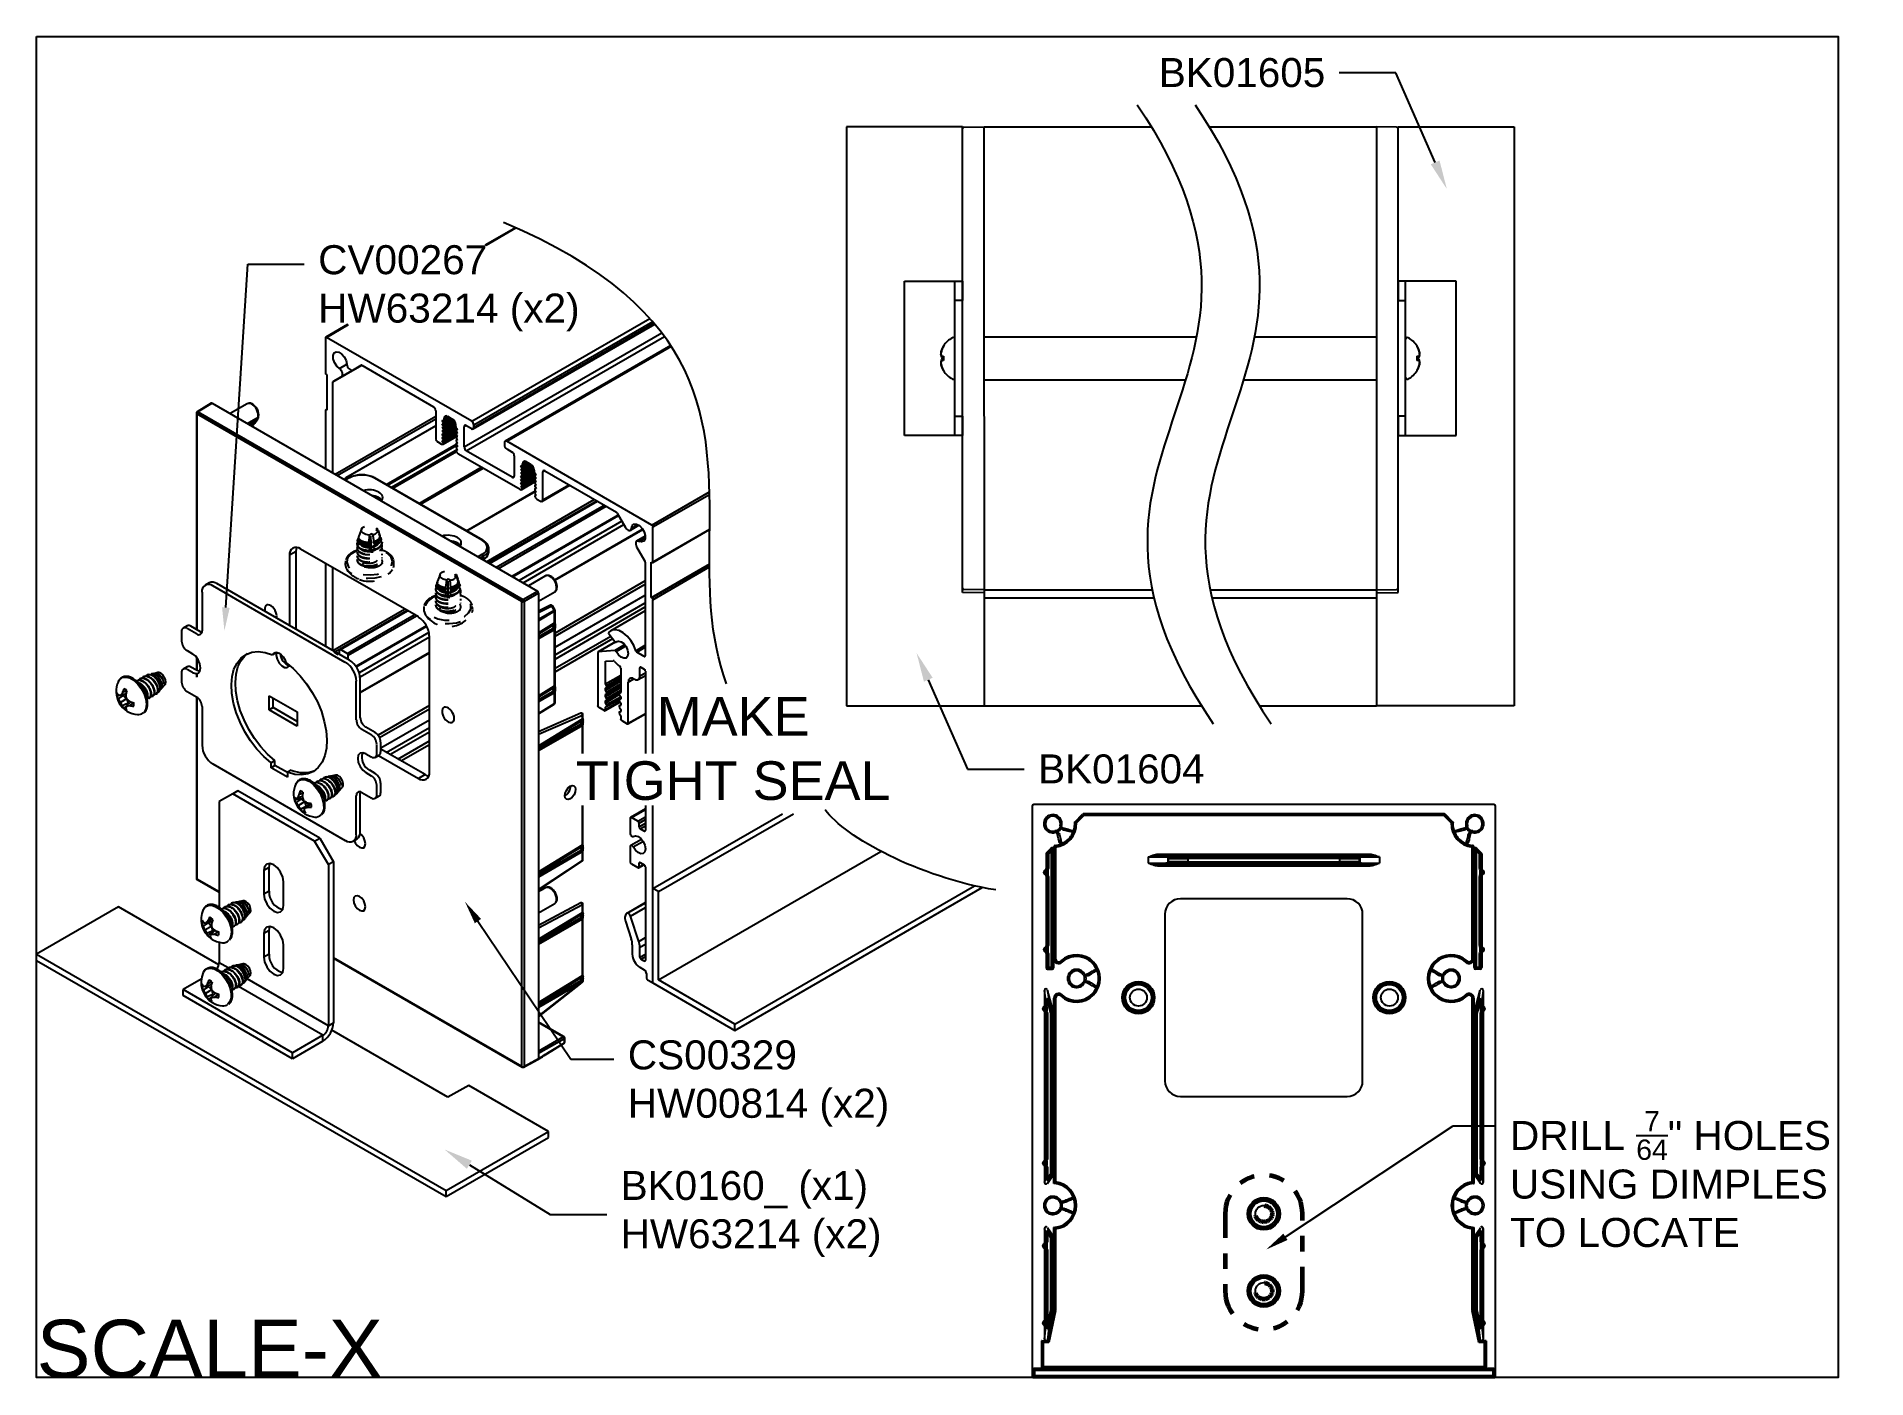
# Model space of a CAD drawing. Extents: x 0 to 11.8, y -8.7 to 0.
import ezdxf
from ezdxf import colors
from ezdxf.entities.mleader import LeaderData, LeaderLine
from ezdxf.math import Vec2, Vec3

# ---------------------------------------------------------------- set-up
doc = ezdxf.new("R2010")
doc.units = 0
doc.header["$LTSCALE"] = 0.5
doc.header["$MEASUREMENT"] = 0
doc.linetypes.add('HIDDEN2', pattern=[0.1875, 0.125, -0.0625])
doc.linetypes.add('PHANTOM2', pattern=[1.25, 0.625, -0.125, 0.125, -0.125, 0.125, -0.125])
for name, color, linetype in [('Brackets', 181, 'CONTINUOUS'), ('Dimension', 10, 'CONTINUOUS'), ('End Cap', 92, 'CONTINUOUS'), ('FAB DWG', 221, 'CONTINUOUS'), ('Hardware', 242, 'CONTINUOUS'), ('Housing', 150, 'CONTINUOUS')]:
    doc.layers.add(name, color=color, linetype=linetype)
doc.layers.add('Text-Unprinted', color=131, linetype='CONTINUOUS', plot=False)
doc.styles.add('LSAD_Standard', font='arial.ttf')
doc.styles.get("Standard").update_dxf_attribs({"font": 'arial.ttf'})

msp = doc.modelspace()

# ---------------------------------------------------------------- texts
at = {"layer": 'FAB DWG', "transparency": 16777216, "insert": (4.51, -4.612), "char_height": 0.25, "attachment_point": 5, "style": 'LSAD_Standard'}
msp.add_mtext_dynamic_manual_height_columns('\\A1;MAKE TIGHT SEAL', width=2.03411, gutter_width=16.875, heights=[0], dxfattribs=at)
at = {"layer": 'Text-Unprinted', "ltscale": 0.5, "transparency": 16777216, "style": 'LSAD_Standard'}
msp.add_attdef('SCALE-X', (0, -8.685), 'XEffectiveScaleFactor', height=0.375, dxfattribs=at)

# ---------------------------------------------------------------- linework, layer by layer
at = {"layer": 'Brackets', "transparency": 16777216}
for p, q in [((5.244, -0.584), (5.244, -4.334)), ((5.994, -0.584), (5.244, -0.584)), ((5.994, -0.596), (5.994, -0.584)), ((8.816, -0.596), (8.816, -0.584)), ((8.816, -0.584), (9.566, -0.584)), ((9.566, -0.584), (9.566, -4.334)), ((5.619, -1.584), (5.994, -1.584)), ((5.619, -2.584), (5.619, -1.584)), ((5.946, -2.584), (5.946, -1.584)), ((5.994, -1.584), (5.994, -1.709)), ((9.191, -1.584), (8.816, -1.584)), ((8.816, -1.584), (8.816, -1.709)), ((8.864, -2.584), (8.864, -1.584)), ((9.191, -2.584), (9.191, -1.584)), ((5.994, -1.709), (5.946, -1.709)), ((5.994, -2.459), (5.994, -1.709)), ((8.816, -1.709), (8.864, -1.709)), ((8.816, -2.459), (8.816, -1.709)), ((5.946, -2.459), (5.994, -2.459)), ((5.994, -2.459), (5.994, -2.584)), ((8.864, -2.459), (8.816, -2.459)), ((8.816, -2.459), (8.816, -2.584)), ((5.994, -2.584), (5.619, -2.584)), ((8.816, -2.584), (9.191, -2.584)), ((5.994, -3.6), (5.994, -3.572)), ((6.135, -3.603), (5.994, -3.6)), ((8.675, -3.603), (8.816, -3.6)), ((8.816, -3.6), (8.816, -3.572)), ((5.244, -4.334), (6.135, -4.334)), ((9.566, -4.334), (8.675, -4.334)), ((1.27, -4.904), (1.182, -4.955)), ((1.182, -4.955), (1.182, -5.638)), ((1.304, -4.884), (1.27, -4.904)), ((1.8, -5.21), (1.27, -4.904)), ((1.834, -5.191), (1.304, -4.884)), ((1.8, -5.21), (1.834, -5.191)), ((1.889, -5.363), (1.8, -5.21)), ((1.834, -5.191), (1.922, -5.344)), ((1.505, -5.381), (1.471, -5.401)), ((1.471, -5.401), (1.471, -5.554)), ((1.505, -5.534), (1.505, -5.381)), ((1.922, -5.344), (1.889, -5.363)), ((1.889, -5.363), (1.889, -6.406)), ((1.922, -5.344), (1.922, -6.387)), ((1.505, -5.534), (1.471, -5.554)), ((1.599, -5.627), (1.599, -5.474)), ((0.53, -5.637), (0, -5.943)), ((1.18, -6.012), (0.53, -5.637)), ((1.505, -5.79), (1.471, -5.809)), ((1.505, -5.943), (1.505, -5.79)), ((1.182, -5.866), (1.182, -5.998)), ((1.471, -5.809), (1.471, -5.962)), ((1.599, -6.036), (1.599, -5.883)), ((0, -5.983), (0, -5.943)), ((0, -5.943), (2.652, -7.474)), ((0, -5.983), (2.652, -7.513)), ((1.241, -6.032), (1.182, -5.998)), ((1.505, -5.943), (1.471, -5.962)), ((1.066, -6.105), (0.95, -6.172)), ((1.853, -6.467), (1.307, -6.152)), ((1.889, -6.406), (1.364, -6.103)), ((1.657, -6.581), (0.95, -6.172)), ((0.95, -6.211), (0.95, -6.172)), ((1.657, -6.62), (0.95, -6.211)), ((1.889, -6.406), (1.922, -6.387)), ((1.853, -6.467), (1.657, -6.581)), ((1.853, -6.506), (1.657, -6.62)), ((1.853, -6.506), (1.853, -6.467)), ((2.663, -6.868), (1.912, -6.435)), ((1.657, -6.62), (1.657, -6.581)), ((2.798, -6.793), (2.663, -6.868)), ((3.315, -7.091), (2.798, -6.793)), ((2.652, -7.474), (3.315, -7.091)), ((3.315, -7.13), (3.315, -7.091)), ((2.652, -7.513), (3.315, -7.13)), ((2.652, -7.513), (2.652, -7.474))]:
    msp.add_line(p, q, dxfattribs=at)
at = {"layer": 'Brackets', "transparency": 16777216, "flags": 128}
for points in [[(1.599, -5.474), (1.594, -5.443), (1.58, -5.412), (1.559, -5.384), (1.535, -5.364), (1.511, -5.356), (1.49, -5.36), (1.476, -5.376), (1.471, -5.401)], [(1.505, -5.381), (1.51, -5.356), (1.51, -5.356)], [(1.471, -5.554), (1.476, -5.585), (1.49, -5.617), (1.511, -5.645), (1.535, -5.664), (1.559, -5.673), (1.58, -5.669), (1.594, -5.653), (1.599, -5.627)], [(1.599, -5.883), (1.594, -5.852), (1.58, -5.82), (1.559, -5.792), (1.535, -5.772), (1.511, -5.764), (1.49, -5.768), (1.476, -5.784), (1.471, -5.809)], [(1.505, -5.79), (1.51, -5.764), (1.51, -5.764)], [(1.471, -5.962), (1.476, -5.993), (1.49, -6.025), (1.511, -6.053), (1.535, -6.072), (1.559, -6.081), (1.58, -6.077), (1.594, -6.061), (1.599, -6.036)]]:
    msp.add_lwpolyline(points, dxfattribs=at)
at = {"layer": 'Brackets', "transparency": 16777216}
for centre, radius, start, end in [((1.622, -5.54), 0.117, 177.5085, 255.855), ((1.105, -5.994), 0.0768, 325.0331, 357.3945), ((1.622, -5.948), 0.117, 177.5085, 255.855), ((1.772, -6.38), 0.15, 302.6055, 357.3945), ((1.812, -6.403), 0.0768, 302.6055, 357.3945)]:
    msp.add_arc(centre, radius, start, end, dxfattribs=at)
at = {"layer": 'Dimension', "transparency": 16777216}
for points in [[(7.127, -0.442), (7.73, -1.343), (7.373, -2.447), (6.998, -3.536), (7.619, -4.452)], [(7.502, -0.442), (8.105, -1.343), (7.748, -2.447), (7.373, -3.536), (7.994, -4.452)], [(6.21, -5.527), (5.712, -5.445), (5.236, -5.186), (5.105, -5.008)]]:
    msp.add_open_spline(points, degree=3, dxfattribs=at)
msp.add_open_spline([(4.467, -4.191), (4.353, -3.883), (4.361, -2.829), (4.368, -1.776), (3.023, -1.203)], degree=3, knots=[0.559046, 0.559046, 0.559046, 0.559046, 1, 2, 2, 2, 2], dxfattribs=at)
at = {"layer": 'End Cap', "transparency": 16777216}
for p, q in [((6.004, -0.586), (6.135, -0.584)), ((8.806, -0.586), (8.675, -0.584)), ((5.994, -3.572), (5.994, -0.596)), ((8.816, -3.572), (8.816, -0.596)), ((1.035, -2.44), (1.035, -3.84)), ((3.142, -3.658), (1.038, -2.444)), ((1.038, -2.444), (1.038, -3.841)), ((1.131, -2.375), (1.04, -2.431)), ((1.136, -2.375), (1.045, -2.431)), ((1.045, -2.431), (3.149, -3.646)), ((1.136, -2.375), (3.243, -3.592)), ((1.364, -2.378), (1.253, -2.442)), ((1.363, -2.506), (1.434, -2.465)), ((1.412, -2.503), (1.433, -2.475)), ((1.436, -2.471), (1.435, -2.472)), ((1.396, -2.503), (1.376, -2.514)), ((1.384, -2.518), (1.396, -2.503)), ((1.395, -2.525), (1.401, -2.516)), ((1.402, -2.516), (1.395, -2.525)), ((2.022, -2.857), (1.996, -2.872)), ((2.027, -2.858), (1.999, -2.873)), ((2.884, -3.262), (2.189, -2.86)), ((2.889, -3.261), (2.193, -2.86)), ((2.928, -3.334), (2.928, -3.317)), ((1.68, -3.335), (1.638, -3.359)), ((1.638, -3.359), (1.638, -3.815)), ((1.68, -3.839), (1.68, -3.335)), ((2.472, -3.759), (1.709, -3.319)), ((2.858, -3.369), (2.886, -3.353)), ((2.893, -3.366), (2.872, -3.377)), ((2.889, -3.387), (2.893, -3.385)), ((2.893, -3.385), (2.893, -3.366)), ((3.296, -3.493), (3.184, -3.558)), ((3.142, -6.669), (3.142, -3.658)), ((3.149, -3.646), (3.243, -3.592)), ((3.25, -3.604), (3.156, -3.658)), ((3.156, -3.658), (3.156, -6.669)), ((3.25, -3.656), (3.355, -3.596)), ((3.25, -3.604), (3.25, -6.586)), ((3.355, -3.596), (3.356, -3.595)), ((6.135, -3.584), (6.004, -3.582)), ((8.675, -3.584), (8.806, -3.582)), ((3.327, -3.682), (3.25, -3.721)), ((3.336, -3.688), (3.25, -3.732)), ((3.25, -3.774), (3.352, -3.715)), ((3.354, -3.722), (3.25, -3.783)), ((3.352, -3.715), (3.336, -3.688)), ((3.355, -3.713), (3.34, -3.686)), ((3.354, -3.797), (3.354, -3.722)), ((3.357, -3.793), (3.357, -3.718)), ((2.543, -4.764), (2.543, -3.882)), ((3.25, -3.861), (3.354, -3.797)), ((3.352, -3.808), (3.25, -3.87)), ((3.25, -3.886), (3.345, -3.831)), ((3.354, -3.84), (3.25, -3.9)), ((3.25, -3.899), (3.346, -3.844)), ((3.345, -3.831), (3.352, -3.808)), ((3.348, -3.842), (3.354, -3.836)), ((3.357, -3.814), (3.35, -3.836)), ((3.35, -3.836), (3.357, -3.83)), ((3.354, -4.205), (3.354, -3.84)), ((3.356, -3.835), (3.355, -3.836)), ((3.357, -4.201), (3.357, -3.836)), ((3.359, -3.827), (3.359, -3.805)), ((3.359, -3.829), (3.359, -3.806)), ((1.035, -4.021), (1.035, -4.105)), ((1.038, -4.025), (1.038, -4.106)), ((1.035, -4.125), (1.035, -4.148)), ((1.038, -4.125), (1.038, -4.146)), ((3.25, -4.269), (3.354, -4.205)), ((3.352, -4.216), (3.25, -4.279)), ((3.25, -4.294), (3.345, -4.239)), ((3.354, -4.248), (3.25, -4.308)), ((3.25, -4.307), (3.346, -4.252)), ((3.345, -4.239), (3.352, -4.216)), ((3.348, -4.251), (3.354, -4.244)), ((3.357, -4.222), (3.35, -4.245)), ((3.35, -4.245), (3.357, -4.238)), ((3.354, -4.319), (3.354, -4.248)), ((3.356, -4.243), (3.355, -4.244)), ((3.357, -4.315), (3.357, -4.244)), ((3.359, -4.236), (3.359, -4.213)), ((3.359, -4.237), (3.359, -4.214)), ((1.035, -4.277), (1.035, -5.451)), ((1.038, -4.279), (1.038, -5.455)), ((3.25, -4.383), (3.354, -4.319)), ((3.25, -4.386), (3.352, -4.323)), ((3.523, -4.382), (3.25, -4.503)), ((3.535, -4.396), (3.25, -4.521)), ((3.25, -4.593), (3.535, -4.419)), ((3.533, -4.43), (3.25, -4.603)), ((3.25, -4.611), (3.526, -4.452)), ((3.535, -4.461), (3.25, -4.626)), ((3.25, -4.624), (3.526, -4.465)), ((3.526, -4.452), (3.533, -4.43)), ((3.528, -4.464), (3.535, -4.457)), ((3.538, -4.435), (3.531, -4.458)), ((3.531, -4.458), (3.538, -4.452)), ((3.535, -4.419), (3.535, -4.396)), ((3.535, -4.642), (3.535, -4.461)), ((3.537, -4.456), (3.536, -4.457)), ((3.537, -4.415), (3.537, -4.392)), ((3.537, -4.642), (3.537, -4.457)), ((3.54, -4.449), (3.54, -4.426)), ((3.54, -4.45), (3.54, -4.428)), ((2.515, -4.78), (2.228, -4.615)), ((2.214, -4.655), (2.472, -4.805)), ((2.515, -4.78), (2.472, -4.805)), ((9.436, -4.974), (6.456, -4.974)), ((3.535, -5.235), (3.535, -4.979)), ((3.537, -5.231), (3.537, -4.979)), ((6.446, -4.984), (6.446, -8.636)), ((6.723, -5.093), (6.733, -5.093)), ((6.725, -5.085), (6.773, -5.037)), ((6.726, -5.086), (6.774, -5.038)), ((6.726, -5.086), (6.733, -5.093)), ((6.781, -5.045), (6.733, -5.093)), ((6.774, -5.038), (6.773, -5.037)), ((6.774, -5.038), (6.781, -5.045)), ((9.112, -5.034), (6.781, -5.034)), ((6.781, -5.034), (6.781, -5.035)), ((6.781, -5.035), (9.112, -5.035)), ((6.781, -5.035), (6.781, -5.045)), ((9.112, -5.045), (6.781, -5.045)), ((9.112, -5.035), (9.112, -5.034)), ((9.112, -5.035), (9.112, -5.045)), ((9.119, -5.038), (9.112, -5.045)), ((9.16, -5.093), (9.112, -5.045)), ((9.12, -5.037), (9.119, -5.038)), ((9.119, -5.038), (9.167, -5.086)), ((9.168, -5.085), (9.12, -5.037)), ((9.167, -5.086), (9.16, -5.093)), ((9.17, -5.093), (9.16, -5.093)), ((9.446, -8.636), (9.446, -4.984)), ((6.596, -5.155), (6.593, -5.145)), ((6.6, -5.154), (6.602, -5.145)), ((6.602, -5.145), (6.606, -5.153)), ((6.627, -5.119), (6.637, -5.117)), ((6.636, -5.123), (6.627, -5.119)), ((6.637, -5.113), (6.628, -5.11)), ((9.265, -5.11), (9.255, -5.113)), ((9.256, -5.117), (9.265, -5.119)), ((9.265, -5.119), (9.257, -5.123)), ((9.287, -5.153), (9.291, -5.145)), ((9.291, -5.145), (9.293, -5.154)), ((9.3, -5.145), (9.297, -5.155)), ((3.25, -5.409), (3.535, -5.235)), ((3.533, -5.246), (3.25, -5.419)), ((3.25, -5.428), (3.526, -5.269)), ((3.535, -5.278), (3.25, -5.443)), ((3.25, -5.441), (3.526, -5.282)), ((3.526, -5.269), (3.533, -5.246)), ((3.528, -5.28), (3.535, -5.274)), ((3.538, -5.252), (3.531, -5.274)), ((3.531, -5.274), (3.538, -5.268)), ((3.535, -5.336), (3.535, -5.278)), ((3.537, -5.273), (3.536, -5.274)), ((3.537, -5.332), (3.537, -5.274)), ((3.54, -5.265), (3.54, -5.243)), ((3.54, -5.267), (3.54, -5.244)), ((6.541, -5.295), (6.536, -5.293)), ((6.536, -5.293), (6.536, -5.39)), ((6.569, -5.256), (6.539, -5.286)), ((6.539, -5.286), (6.544, -5.288)), ((6.541, -5.387), (6.541, -5.295)), ((6.541, -5.295), (6.551, -5.295)), ((6.544, -5.288), (6.565, -5.266)), ((6.544, -5.288), (6.551, -5.295)), ((6.572, -5.273), (6.551, -5.295)), ((6.551, -5.295), (6.551, -5.387)), ((6.565, -5.266), (6.569, -5.256)), ((6.572, -5.273), (6.565, -5.266)), ((6.582, -5.273), (6.572, -5.273)), ((6.572, -6.026), (6.572, -5.273)), ((6.586, -5.263), (6.582, -5.273)), ((6.582, -5.273), (6.582, -6.026)), ((6.586, -5.248), (6.586, -5.263)), ((6.588, -5.249), (6.586, -5.248)), ((6.588, -5.972), (6.588, -5.249)), ((6.588, -5.249), (6.598, -5.249)), ((6.596, -5.239), (6.598, -5.249)), ((6.598, -5.249), (6.598, -5.972)), ((7.199, -5.354), (7.199, -5.313)), ((7.269, -5.294), (7.269, -5.304)), ((7.269, -5.294), (8.624, -5.294)), ((8.624, -5.304), (7.269, -5.304)), ((7.329, -5.322), (7.324, -5.316)), ((7.324, -5.316), (7.324, -5.351)), ((7.329, -5.346), (7.329, -5.322)), ((7.334, -5.306), (7.339, -5.312)), ((7.454, -5.314), (7.454, -5.324)), ((7.454, -5.314), (8.439, -5.314)), ((7.454, -5.324), (7.454, -5.344)), ((8.439, -5.324), (7.454, -5.324)), ((8.439, -5.314), (8.439, -5.324)), ((8.439, -5.344), (8.439, -5.324)), ((8.553, -5.312), (8.559, -5.306)), ((8.569, -5.316), (8.563, -5.322)), ((8.563, -5.322), (8.563, -5.346)), ((8.569, -5.351), (8.569, -5.316)), ((8.624, -5.294), (8.624, -5.304)), ((8.694, -5.313), (8.694, -5.354)), ((9.296, -5.239), (9.295, -5.249)), ((9.305, -5.249), (9.295, -5.249)), ((9.295, -5.972), (9.295, -5.249)), ((9.305, -5.249), (9.305, -5.972)), ((9.307, -5.263), (9.307, -5.248)), ((9.311, -5.273), (9.307, -5.263)), ((9.321, -5.273), (9.311, -5.273)), ((9.311, -6.026), (9.311, -5.273)), ((9.328, -5.266), (9.321, -5.273)), ((9.321, -5.273), (9.321, -6.026)), ((9.342, -5.295), (9.321, -5.273)), ((9.324, -5.256), (9.328, -5.266)), ((9.324, -5.256), (9.354, -5.286)), ((9.328, -5.266), (9.349, -5.288)), ((9.342, -5.295), (9.349, -5.288)), ((9.342, -5.387), (9.342, -5.295)), ((9.342, -5.295), (9.352, -5.295)), ((9.349, -5.288), (9.354, -5.286)), ((9.357, -5.293), (9.352, -5.295)), ((9.352, -5.295), (9.352, -5.387)), ((9.357, -5.293), (9.357, -5.39)), ((3.25, -5.524), (3.535, -5.336)), ((3.25, -5.528), (3.533, -5.34)), ((6.534, -5.403), (6.521, -5.413)), ((6.521, -5.413), (6.534, -5.423)), ((6.523, -5.405), (6.537, -5.395)), ((6.537, -5.431), (6.523, -5.421)), ((6.536, -5.39), (6.541, -5.387)), ((6.541, -5.439), (6.536, -5.436)), ((6.536, -5.436), (6.536, -5.89)), ((6.547, -5.399), (6.538, -5.399)), ((6.538, -5.427), (6.538, -5.399)), ((6.538, -5.427), (6.547, -5.427)), ((6.539, -5.393), (6.547, -5.399)), ((6.547, -5.427), (6.539, -5.433)), ((6.541, -5.387), (6.551, -5.387)), ((6.551, -5.439), (6.541, -5.439)), ((6.541, -5.887), (6.541, -5.439)), ((6.547, -5.399), (6.547, -5.427)), ((6.551, -5.439), (6.551, -5.887)), ((7.269, -5.363), (8.624, -5.363)), ((7.269, -5.373), (7.269, -5.363)), ((8.624, -5.373), (7.269, -5.373)), ((7.324, -5.351), (7.329, -5.346)), ((7.339, -5.356), (7.334, -5.361)), ((7.454, -5.354), (7.454, -5.344)), ((7.454, -5.344), (8.439, -5.344)), ((8.439, -5.354), (7.454, -5.354)), ((8.439, -5.354), (8.439, -5.344)), ((8.559, -5.361), (8.553, -5.356)), ((8.563, -5.346), (8.569, -5.351)), ((8.624, -5.373), (8.624, -5.363)), ((9.342, -5.387), (9.352, -5.387)), ((9.342, -5.887), (9.342, -5.439)), ((9.352, -5.439), (9.342, -5.439)), ((9.346, -5.399), (9.354, -5.393)), ((9.355, -5.399), (9.346, -5.399)), ((9.346, -5.427), (9.346, -5.399)), ((9.354, -5.433), (9.346, -5.427)), ((9.346, -5.427), (9.355, -5.427)), ((9.352, -5.387), (9.357, -5.39)), ((9.357, -5.436), (9.352, -5.439)), ((9.352, -5.439), (9.352, -5.887)), ((9.355, -5.399), (9.355, -5.427)), ((9.356, -5.395), (9.37, -5.405)), ((9.37, -5.421), (9.356, -5.431)), ((9.357, -5.436), (9.357, -5.89)), ((9.372, -5.413), (9.359, -5.403)), ((9.359, -5.423), (9.372, -5.413)), ((1.038, -5.455), (1.182, -5.537)), ((1.04, -5.459), (1.182, -5.541)), ((3.296, -5.512), (3.25, -5.539)), ((3.523, -5.611), (3.25, -5.756)), ((3.25, -5.675), (3.355, -5.615)), ((3.535, -5.624), (3.25, -5.775)), ((3.25, -5.846), (3.535, -5.672)), ((3.533, -5.683), (3.25, -5.856)), ((3.526, -5.706), (3.533, -5.683)), ((3.535, -5.672), (3.535, -5.624)), ((3.537, -5.668), (3.537, -5.62)), ((3.54, -5.702), (3.54, -5.68)), ((3.54, -5.704), (3.54, -5.681)), ((7.306, -5.684), (7.306, -6.764)), ((8.486, -5.584), (7.406, -5.584)), ((8.586, -6.764), (8.586, -5.684)), ((3.25, -5.865), (3.526, -5.706)), ((3.535, -5.715), (3.25, -5.88)), ((3.25, -5.878), (3.526, -5.719)), ((3.528, -5.717), (3.535, -5.711)), ((3.538, -5.689), (3.531, -5.711)), ((3.531, -5.711), (3.538, -5.705)), ((3.535, -6.08), (3.535, -5.715)), ((3.537, -5.71), (3.536, -5.71)), ((3.537, -6.076), (3.537, -5.711)), ((6.534, -5.903), (6.521, -5.913)), ((6.521, -5.913), (6.534, -5.923)), ((6.523, -5.905), (6.537, -5.895)), ((6.537, -5.931), (6.523, -5.921)), ((6.536, -5.89), (6.541, -5.887)), ((6.547, -5.899), (6.538, -5.899)), ((6.538, -5.927), (6.538, -5.899)), ((6.539, -5.893), (6.547, -5.899)), ((6.551, -5.887), (6.541, -5.887)), ((6.547, -5.899), (6.547, -5.927)), ((9.352, -5.887), (9.342, -5.887)), ((9.346, -5.899), (9.354, -5.893)), ((9.355, -5.899), (9.346, -5.899)), ((9.346, -5.927), (9.346, -5.899)), ((9.352, -5.887), (9.357, -5.89)), ((9.355, -5.899), (9.355, -5.927)), ((9.356, -5.895), (9.37, -5.905)), ((9.37, -5.921), (9.356, -5.931)), ((9.372, -5.913), (9.359, -5.903)), ((9.359, -5.923), (9.372, -5.913)), ((1.922, -5.965), (3.142, -6.669)), ((1.922, -5.968), (3.144, -6.674)), ((6.536, -5.936), (6.536, -6.03)), ((6.541, -5.939), (6.536, -5.936)), ((6.536, -6.03), (6.541, -6.026)), ((6.538, -5.927), (6.547, -5.927)), ((6.547, -5.927), (6.539, -5.933)), ((6.541, -6.026), (6.541, -5.939)), ((6.551, -5.939), (6.541, -5.939)), ((6.551, -6.026), (6.541, -6.026)), ((6.551, -6.036), (6.546, -6.04)), ((6.546, -6.04), (6.576, -6.04)), ((6.551, -5.939), (6.551, -6.026)), ((6.551, -6.036), (6.551, -6.026)), ((6.551, -6.026), (6.572, -6.026)), ((6.572, -6.036), (6.551, -6.036)), ((6.572, -6.036), (6.572, -6.026)), ((6.582, -6.026), (6.572, -6.026)), ((6.576, -6.04), (6.572, -6.036)), ((6.582, -6.026), (6.586, -6.03)), ((6.588, -5.972), (6.586, -5.972)), ((6.586, -6.03), (6.586, -5.972)), ((6.588, -5.972), (6.598, -5.972)), ((6.638, -5.995), (6.631, -5.987)), ((6.638, -5.995), (6.639, -5.996)), ((9.255, -5.995), (9.254, -5.996)), ((9.262, -5.987), (9.255, -5.995)), ((9.295, -5.972), (9.305, -5.972)), ((9.305, -5.972), (9.307, -5.972)), ((9.307, -6.03), (9.307, -5.972)), ((9.307, -6.03), (9.311, -6.026)), ((9.321, -6.026), (9.311, -6.026)), ((9.321, -6.036), (9.317, -6.04)), ((9.347, -6.04), (9.317, -6.04)), ((9.321, -6.036), (9.321, -6.026)), ((9.321, -6.026), (9.342, -6.026)), ((9.342, -6.036), (9.321, -6.036)), ((9.352, -5.939), (9.342, -5.939)), ((9.342, -6.026), (9.342, -5.939)), ((9.342, -6.036), (9.342, -6.026)), ((9.352, -6.026), (9.342, -6.026)), ((9.347, -6.04), (9.342, -6.036)), ((9.354, -5.933), (9.346, -5.927)), ((9.346, -5.927), (9.355, -5.927)), ((9.357, -5.936), (9.352, -5.939)), ((9.352, -5.939), (9.352, -6.026)), ((9.352, -6.026), (9.357, -6.03)), ((9.357, -5.936), (9.357, -6.03)), ((3.25, -6.255), (3.535, -6.08)), ((3.533, -6.091), (3.25, -6.264)), ((3.25, -6.273), (3.526, -6.114)), ((3.25, -6.286), (3.526, -6.127)), ((3.25, -6.345), (3.522, -6.13)), ((3.522, -6.13), (3.25, -6.288)), ((3.25, -6.348), (3.521, -6.134)), ((3.521, -6.134), (3.533, -6.125)), ((3.526, -6.114), (3.533, -6.091)), ((3.528, -6.125), (3.535, -6.119)), ((3.538, -6.097), (3.531, -6.12)), ((3.531, -6.12), (3.538, -6.113)), ((3.533, -6.125), (3.533, -6.125)), ((3.537, -6.118), (3.536, -6.119)), ((3.537, -6.118), (3.537, -6.118)), ((3.54, -6.111), (3.54, -6.088)), ((3.54, -6.112), (3.54, -6.089)), ((6.785, -6.071), (6.776, -6.076)), ((6.785, -6.13), (6.776, -6.125)), ((6.783, -6.082), (6.788, -6.074)), ((6.791, -6.079), (6.783, -6.082)), ((6.788, -6.126), (6.783, -6.118)), ((6.783, -6.118), (6.791, -6.121)), ((9.11, -6.082), (9.102, -6.079)), ((9.102, -6.121), (9.11, -6.118)), ((9.105, -6.074), (9.11, -6.082)), ((9.11, -6.118), (9.105, -6.126)), ((9.117, -6.076), (9.108, -6.071)), ((9.117, -6.125), (9.108, -6.13)), ((6.518, -6.289), (6.531, -6.278)), ((6.535, -6.242), (6.526, -6.177)), ((6.526, -6.177), (6.526, -6.277)), ((6.526, -6.277), (6.535, -6.27)), ((6.533, -6.276), (6.541, -6.283)), ((6.535, -6.27), (6.535, -6.242)), ((6.535, -6.242), (6.545, -6.242)), ((6.535, -6.27), (6.545, -6.27)), ((6.555, -6.24), (6.545, -6.242)), ((6.545, -6.242), (6.545, -6.27)), ((6.568, -6.328), (6.545, -6.242)), ((6.546, -6.175), (6.555, -6.24)), ((6.586, -6.324), (6.546, -6.175)), ((6.555, -6.24), (6.577, -6.325)), ((6.586, -6.327), (6.586, -6.228)), ((6.588, -6.228), (6.586, -6.228)), ((6.588, -7.428), (6.588, -6.228)), ((6.588, -6.228), (6.598, -6.228)), ((6.598, -6.228), (6.598, -7.419)), ((6.638, -6.206), (6.631, -6.213)), ((6.638, -6.206), (6.639, -6.205)), ((9.255, -6.206), (9.254, -6.205)), ((9.262, -6.213), (9.255, -6.206)), ((9.295, -7.419), (9.295, -6.228)), ((9.295, -6.228), (9.305, -6.228)), ((9.305, -6.228), (9.305, -7.428)), ((9.305, -6.228), (9.307, -6.228)), ((9.307, -6.324), (9.347, -6.175)), ((9.307, -6.327), (9.307, -6.228)), ((9.315, -6.325), (9.338, -6.24)), ((9.348, -6.242), (9.325, -6.328)), ((9.338, -6.24), (9.347, -6.175)), ((9.348, -6.242), (9.338, -6.24)), ((9.348, -6.27), (9.348, -6.242)), ((9.348, -6.242), (9.358, -6.242)), ((9.348, -6.27), (9.358, -6.27)), ((9.352, -6.283), (9.36, -6.276)), ((9.367, -6.177), (9.358, -6.242)), ((9.358, -6.242), (9.358, -6.27)), ((9.358, -6.27), (9.367, -6.277)), ((9.362, -6.278), (9.375, -6.289)), ((9.367, -6.177), (9.367, -6.277)), ((3.415, -6.477), (3.25, -6.382)), ((3.41, -6.478), (3.25, -6.385)), ((6.528, -6.286), (6.515, -6.296)), ((6.515, -6.296), (6.528, -6.307)), ((6.531, -6.314), (6.518, -6.304)), ((6.526, -6.316), (6.526, -7.277)), ((6.535, -6.323), (6.526, -6.316)), ((6.541, -6.283), (6.532, -6.283)), ((6.532, -6.31), (6.532, -6.283)), ((6.532, -6.31), (6.541, -6.31)), ((6.541, -6.31), (6.533, -6.316)), ((6.535, -7.27), (6.535, -6.323)), ((6.545, -6.323), (6.535, -6.323)), ((6.541, -6.283), (6.541, -6.31)), ((6.545, -6.323), (6.545, -7.27)), ((6.577, -6.325), (6.568, -6.328)), ((6.578, -6.328), (6.568, -6.328)), ((6.568, -7.361), (6.568, -6.328)), ((6.577, -6.325), (6.586, -6.324)), ((6.586, -6.327), (6.578, -6.328)), ((6.578, -6.328), (6.578, -7.361)), ((9.307, -6.324), (9.315, -6.325)), ((9.315, -6.328), (9.307, -6.327)), ((9.325, -6.328), (9.315, -6.325)), ((9.315, -7.361), (9.315, -6.328)), ((9.315, -6.328), (9.325, -6.328)), ((9.325, -6.328), (9.325, -7.361)), ((9.348, -7.27), (9.348, -6.323)), ((9.348, -6.323), (9.358, -6.323)), ((9.352, -6.31), (9.352, -6.283)), ((9.361, -6.283), (9.352, -6.283)), ((9.36, -6.316), (9.352, -6.31)), ((9.352, -6.31), (9.361, -6.31)), ((9.367, -6.316), (9.358, -6.323)), ((9.358, -6.323), (9.358, -7.27)), ((9.361, -6.283), (9.361, -6.31)), ((9.375, -6.304), (9.362, -6.314)), ((9.378, -6.296), (9.365, -6.286)), ((9.365, -6.307), (9.378, -6.296)), ((9.367, -6.316), (9.367, -7.277)), ((3.25, -6.57), (3.41, -6.478)), ((3.417, -6.49), (3.25, -6.586)), ((3.311, -6.581), (3.417, -6.516)), ((3.417, -6.516), (3.417, -6.49)), ((3.42, -6.512), (3.42, -6.486)), ((3.25, -6.586), (3.25, -6.618)), ((3.309, -6.586), (3.415, -6.52)), ((3.154, -6.674), (3.185, -6.657)), ((3.156, -6.669), (3.188, -6.653)), ((7.406, -6.864), (8.486, -6.864)), ((6.528, -7.286), (6.515, -7.296)), ((6.515, -7.296), (6.528, -7.307)), ((6.518, -7.289), (6.531, -7.278)), ((6.531, -7.314), (6.518, -7.304)), ((6.526, -7.277), (6.535, -7.27)), ((6.526, -7.316), (6.526, -7.421)), ((6.535, -7.323), (6.526, -7.316)), ((6.532, -7.31), (6.532, -7.283)), ((6.541, -7.283), (6.532, -7.283)), ((6.532, -7.31), (6.541, -7.31)), ((6.533, -7.276), (6.541, -7.283)), ((6.541, -7.31), (6.533, -7.316)), ((6.545, -7.27), (6.535, -7.27)), ((6.545, -7.323), (6.535, -7.323)), ((6.535, -7.394), (6.535, -7.323)), ((6.541, -7.283), (6.541, -7.31)), ((6.545, -7.323), (6.545, -7.394)), ((9.348, -7.27), (9.358, -7.27)), ((9.348, -7.394), (9.348, -7.323)), ((9.358, -7.323), (9.348, -7.323)), ((9.352, -7.283), (9.36, -7.276)), ((9.352, -7.31), (9.352, -7.283)), ((9.361, -7.283), (9.352, -7.283)), ((9.352, -7.31), (9.361, -7.31)), ((9.36, -7.316), (9.352, -7.31)), ((9.358, -7.27), (9.367, -7.277)), ((9.367, -7.316), (9.358, -7.323)), ((9.358, -7.323), (9.358, -7.394)), ((9.361, -7.283), (9.361, -7.31)), ((9.362, -7.278), (9.375, -7.289)), ((9.375, -7.304), (9.362, -7.314)), ((9.378, -7.296), (9.365, -7.286)), ((9.365, -7.307), (9.378, -7.296)), ((9.367, -7.316), (9.367, -7.421)), ((6.526, -7.421), (6.535, -7.394)), ((6.545, -7.394), (6.535, -7.394)), ((6.545, -7.394), (6.568, -7.361)), ((6.545, -7.427), (6.585, -7.37)), ((6.553, -7.4), (6.545, -7.394)), ((6.553, -7.4), (6.545, -7.427)), ((6.576, -7.367), (6.553, -7.4)), ((6.578, -7.361), (6.568, -7.361)), ((6.576, -7.367), (6.568, -7.361)), ((6.585, -7.37), (6.576, -7.367)), ((6.578, -7.361), (6.586, -7.364)), ((6.586, -7.429), (6.586, -7.364)), ((6.588, -7.428), (6.586, -7.429)), ((9.305, -7.428), (9.307, -7.429)), ((9.307, -7.364), (9.315, -7.361)), ((9.307, -7.429), (9.307, -7.364)), ((9.317, -7.367), (9.308, -7.37)), ((9.348, -7.427), (9.308, -7.37)), ((9.315, -7.361), (9.325, -7.361)), ((9.317, -7.367), (9.325, -7.361)), ((9.34, -7.4), (9.317, -7.367)), ((9.325, -7.361), (9.348, -7.394)), ((9.34, -7.4), (9.348, -7.394)), ((9.348, -7.427), (9.34, -7.4)), ((9.358, -7.394), (9.348, -7.394)), ((9.358, -7.394), (9.367, -7.421)), ((6.631, -7.54), (6.622, -7.545)), ((6.629, -7.552), (6.634, -7.543)), ((6.637, -7.548), (6.629, -7.552)), ((9.264, -7.552), (9.256, -7.548)), ((9.259, -7.543), (9.264, -7.552)), ((9.271, -7.545), (9.262, -7.54)), ((6.631, -7.601), (6.622, -7.595)), ((6.629, -7.589), (6.637, -7.592)), ((6.634, -7.597), (6.629, -7.589)), ((9.256, -7.592), (9.264, -7.589)), ((9.264, -7.589), (9.259, -7.597)), ((9.271, -7.595), (9.262, -7.601)), ((6.518, -7.824), (6.531, -7.814)), ((6.535, -7.746), (6.526, -7.719)), ((6.526, -7.719), (6.526, -7.812)), ((6.526, -7.812), (6.535, -7.806)), ((6.541, -7.818), (6.532, -7.818)), ((6.532, -7.846), (6.532, -7.818)), ((6.533, -7.812), (6.541, -7.818)), ((6.545, -7.746), (6.535, -7.746)), ((6.535, -7.806), (6.535, -7.746)), ((6.545, -7.806), (6.535, -7.806)), ((6.541, -7.818), (6.541, -7.846)), ((6.545, -7.714), (6.553, -7.741)), ((6.585, -7.771), (6.545, -7.714)), ((6.545, -7.746), (6.553, -7.741)), ((6.545, -7.746), (6.545, -7.806)), ((6.568, -7.779), (6.545, -7.746)), ((6.553, -7.741), (6.576, -7.773)), ((6.568, -7.779), (6.576, -7.773)), ((6.568, -8.247), (6.568, -7.779)), ((6.568, -7.779), (6.578, -7.779)), ((6.576, -7.773), (6.585, -7.771)), ((6.586, -7.776), (6.578, -7.779)), ((6.578, -7.779), (6.578, -8.247)), ((6.586, -7.776), (6.586, -7.712)), ((6.588, -7.713), (6.586, -7.712)), ((6.588, -8.248), (6.588, -7.713)), ((6.598, -7.722), (6.598, -8.248)), ((9.295, -8.248), (9.295, -7.722)), ((9.305, -7.713), (9.307, -7.712)), ((9.305, -7.713), (9.305, -8.248)), ((9.307, -7.776), (9.307, -7.712)), ((9.315, -7.779), (9.307, -7.776)), ((9.308, -7.771), (9.348, -7.714)), ((9.308, -7.771), (9.317, -7.773)), ((9.315, -8.247), (9.315, -7.779)), ((9.325, -7.779), (9.315, -7.779)), ((9.317, -7.773), (9.34, -7.741)), ((9.325, -7.779), (9.317, -7.773)), ((9.348, -7.746), (9.325, -7.779)), ((9.325, -7.779), (9.325, -8.247)), ((9.34, -7.741), (9.348, -7.714)), ((9.348, -7.746), (9.34, -7.741)), ((9.348, -7.806), (9.348, -7.746)), ((9.348, -7.746), (9.358, -7.746)), ((9.348, -7.806), (9.358, -7.806)), ((9.352, -7.818), (9.36, -7.812)), ((9.352, -7.846), (9.352, -7.818)), ((9.361, -7.818), (9.352, -7.818)), ((9.367, -7.719), (9.358, -7.746)), ((9.358, -7.746), (9.358, -7.806)), ((9.358, -7.806), (9.367, -7.812)), ((9.361, -7.818), (9.361, -7.846)), ((9.362, -7.814), (9.375, -7.824)), ((9.367, -7.719), (9.367, -7.812)), ((6.528, -7.822), (6.515, -7.832)), ((6.515, -7.832), (6.528, -7.842)), ((6.531, -7.85), (6.518, -7.84)), ((6.526, -7.851), (6.526, -8.312)), ((6.535, -7.858), (6.526, -7.851)), ((6.532, -7.846), (6.541, -7.846)), ((6.541, -7.846), (6.533, -7.852)), ((6.535, -7.858), (6.545, -7.858)), ((6.535, -8.306), (6.535, -7.858)), ((6.545, -7.858), (6.545, -8.306)), ((9.348, -8.306), (9.348, -7.858)), ((9.358, -7.858), (9.348, -7.858)), ((9.352, -7.846), (9.361, -7.846)), ((9.36, -7.852), (9.352, -7.846)), ((9.367, -7.851), (9.358, -7.858)), ((9.358, -7.858), (9.358, -8.306)), ((9.375, -7.84), (9.362, -7.85)), ((9.378, -7.832), (9.365, -7.822)), ((9.365, -7.842), (9.378, -7.832)), ((9.367, -7.851), (9.367, -8.312)), ((6.545, -8.355), (6.568, -8.247)), ((6.545, -8.447), (6.587, -8.25)), ((6.597, -8.252), (6.554, -8.457)), ((6.578, -8.249), (6.555, -8.357)), ((6.578, -8.247), (6.568, -8.247)), ((6.578, -8.249), (6.568, -8.247)), ((6.578, -8.247), (6.588, -8.248)), ((6.587, -8.25), (6.578, -8.249)), ((6.597, -8.252), (6.587, -8.25)), ((6.598, -8.248), (6.588, -8.248)), ((9.295, -8.248), (9.305, -8.248)), ((9.296, -8.252), (9.306, -8.25)), ((9.339, -8.457), (9.296, -8.252)), ((9.305, -8.248), (9.315, -8.247)), ((9.315, -8.249), (9.306, -8.25)), ((9.306, -8.25), (9.347, -8.447)), ((9.315, -8.249), (9.325, -8.247)), ((9.325, -8.247), (9.315, -8.247)), ((9.338, -8.357), (9.315, -8.249)), ((9.325, -8.247), (9.348, -8.355)), ((6.528, -8.322), (6.515, -8.332)), ((6.515, -8.332), (6.528, -8.342)), ((6.518, -8.324), (6.531, -8.314)), ((6.531, -8.35), (6.518, -8.34)), ((6.526, -8.312), (6.535, -8.306)), ((6.535, -8.357), (6.526, -8.351)), ((6.526, -8.351), (6.526, -8.436)), ((6.526, -8.436), (6.535, -8.357)), ((6.541, -8.318), (6.532, -8.318)), ((6.532, -8.346), (6.532, -8.318)), ((6.532, -8.346), (6.541, -8.346)), ((6.533, -8.312), (6.541, -8.318)), ((6.541, -8.346), (6.533, -8.352)), ((6.535, -8.306), (6.545, -8.306)), ((6.535, -8.356), (6.545, -8.355)), ((6.535, -8.357), (6.535, -8.356)), ((6.541, -8.318), (6.541, -8.346)), ((6.555, -8.357), (6.545, -8.355)), ((6.554, -8.359), (6.545, -8.447)), ((6.555, -8.357), (6.554, -8.359)), ((9.338, -8.357), (9.348, -8.355)), ((9.339, -8.359), (9.338, -8.357)), ((9.348, -8.447), (9.339, -8.359)), ((9.358, -8.306), (9.348, -8.306)), ((9.358, -8.356), (9.348, -8.355)), ((9.352, -8.346), (9.352, -8.318)), ((9.352, -8.346), (9.361, -8.346)), ((9.36, -8.352), (9.352, -8.346)), ((9.358, -8.306), (9.367, -8.312)), ((9.367, -8.351), (9.358, -8.357)), ((9.358, -8.357), (9.367, -8.436)), ((9.361, -8.318), (9.361, -8.346)), ((9.362, -8.314), (9.375, -8.324)), ((9.375, -8.34), (9.362, -8.35)), ((9.378, -8.332), (9.365, -8.322)), ((9.365, -8.342), (9.378, -8.332)), ((9.367, -8.351), (9.367, -8.436)), ((6.506, -8.446), (6.535, -8.446)), ((6.506, -8.446), (6.506, -8.616)), ((6.508, -8.447), (6.506, -8.446)), ((6.508, -8.614), (6.508, -8.447)), ((6.508, -8.447), (6.545, -8.447)), ((6.518, -8.457), (6.508, -8.447)), ((6.554, -8.457), (6.518, -8.457)), ((6.518, -8.457), (6.518, -8.614)), ((6.545, -8.447), (6.545, -8.447)), ((6.554, -8.457), (6.545, -8.447)), ((9.339, -8.457), (9.347, -8.447)), ((9.375, -8.457), (9.339, -8.457)), ((9.347, -8.447), (9.348, -8.447)), ((9.347, -8.447), (9.385, -8.447)), ((9.386, -8.446), (9.358, -8.446)), ((9.375, -8.457), (9.385, -8.447)), ((9.375, -8.614), (9.375, -8.457)), ((9.385, -8.447), (9.386, -8.446)), ((9.385, -8.447), (9.385, -8.614)), ((9.386, -8.616), (9.386, -8.446)), ((6.451, -8.64), (6.446, -8.636)), ((6.446, -8.636), (6.446, -8.675)), ((6.461, -8.64), (6.451, -8.64)), ((6.451, -8.672), (6.451, -8.64)), ((6.456, -8.626), (6.461, -8.63)), ((6.516, -8.626), (6.456, -8.626)), ((6.461, -8.64), (6.461, -8.63)), ((6.461, -8.63), (9.432, -8.63)), ((6.461, -8.64), (6.461, -8.672)), ((9.432, -8.64), (6.461, -8.64)), ((6.506, -8.616), (6.508, -8.614)), ((6.508, -8.614), (6.518, -8.614)), ((6.518, -8.624), (6.516, -8.626)), ((6.518, -8.614), (6.518, -8.624)), ((6.518, -8.614), (9.375, -8.614)), ((9.375, -8.624), (6.518, -8.624)), ((9.375, -8.614), (9.385, -8.614)), ((9.375, -8.624), (9.375, -8.614)), ((9.376, -8.626), (9.375, -8.624)), ((9.436, -8.626), (9.376, -8.626)), ((9.385, -8.614), (9.386, -8.616)), ((9.432, -8.63), (9.436, -8.626)), ((9.432, -8.64), (9.432, -8.63)), ((9.432, -8.672), (9.432, -8.64)), ((9.442, -8.64), (9.432, -8.64)), ((9.446, -8.636), (9.442, -8.64)), ((9.442, -8.64), (9.442, -8.672)), ((9.446, -8.675), (9.446, -8.636)), ((6.448, -8.674), (6.451, -8.672)), ((6.461, -8.672), (6.451, -8.672)), ((6.456, -8.685), (9.436, -8.685)), ((6.461, -8.682), (6.458, -8.684)), ((6.458, -8.684), (9.435, -8.684)), ((6.461, -8.672), (9.432, -8.672)), ((6.461, -8.682), (6.461, -8.672)), ((9.432, -8.682), (6.461, -8.682)), ((9.432, -8.682), (9.432, -8.672)), ((9.442, -8.672), (9.432, -8.672)), ((9.435, -8.684), (9.432, -8.682)), ((9.442, -8.672), (9.445, -8.674))]:
    msp.add_line(p, q, dxfattribs=at)
at = {"layer": 'End Cap', "transparency": 16777216, "flags": 128}
for points in [[(1.434, -2.465), (1.435, -2.454), (1.434, -2.442), (1.431, -2.43), (1.426, -2.417), (1.419, -2.405), (1.41, -2.394), (1.401, -2.386), (1.391, -2.379), (1.381, -2.376), (1.372, -2.376), (1.364, -2.378)], [(1.433, -2.475), (1.433, -2.474), (1.435, -2.472)], [(1.434, -2.469), (1.435, -2.468), (1.436, -2.467), (1.437, -2.466), (1.437, -2.465), (1.437, -2.465)], [(1.396, -2.503), (1.398, -2.504), (1.4, -2.505), (1.401, -2.507), (1.402, -2.509), (1.403, -2.511), (1.403, -2.512), (1.403, -2.514), (1.402, -2.516)], [(1.68, -3.335), (1.682, -3.32), (1.684, -3.31)], [(3.356, -3.595), (3.359, -3.593), (3.364, -3.586), (3.367, -3.576), (3.367, -3.565), (3.365, -3.553), (3.361, -3.54), (3.355, -3.527), (3.347, -3.516), (3.338, -3.506), (3.328, -3.498), (3.319, -3.493), (3.309, -3.491), (3.3, -3.491), (3.296, -3.493)], [(1.555, -3.752), (1.554, -3.741), (1.55, -3.728), (1.544, -3.716), (1.537, -3.704), (1.528, -3.694), (1.518, -3.687), (1.509, -3.682), (1.499, -3.68), (1.491, -3.681), (1.484, -3.685), (1.48, -3.693), (1.477, -3.702), (1.477, -3.713), (1.479, -3.723)], [(1.552, -3.765), (1.554, -3.763), (1.555, -3.752)], [(3.327, -3.682), (3.327, -3.682), (3.329, -3.682), (3.331, -3.683), (3.333, -3.684), (3.335, -3.686), (3.336, -3.688)], [(3.34, -3.686), (3.34, -3.686), (3.339, -3.687), (3.339, -3.687), (3.338, -3.688), (3.336, -3.688)], [(3.352, -3.715), (3.353, -3.714), (3.354, -3.713), (3.355, -3.713), (3.355, -3.713), (3.355, -3.713)], [(3.346, -3.844), (3.346, -3.843), (3.347, -3.842), (3.348, -3.841), (3.348, -3.839), (3.348, -3.837), (3.347, -3.835), (3.346, -3.833), (3.345, -3.831)], [(3.359, -3.805), (3.359, -3.805), (3.359, -3.806)], [(3.359, -3.829), (3.359, -3.828), (3.359, -3.827)], [(3.346, -4.252), (3.346, -4.252), (3.347, -4.251), (3.348, -4.249), (3.348, -4.247), (3.348, -4.245), (3.347, -4.243), (3.346, -4.241), (3.345, -4.239)], [(3.359, -4.213), (3.359, -4.214), (3.359, -4.214)], [(3.359, -4.237), (3.359, -4.236), (3.359, -4.236)], [(2.704, -4.416), (2.703, -4.404), (2.699, -4.391), (2.693, -4.379), (2.686, -4.367), (2.677, -4.358), (2.667, -4.35), (2.658, -4.345), (2.648, -4.343), (2.64, -4.344), (2.633, -4.349), (2.629, -4.356), (2.626, -4.365), (2.626, -4.377), (2.629, -4.389), (2.633, -4.402), (2.64, -4.414), (2.648, -4.424), (2.658, -4.433), (2.667, -4.44), (2.677, -4.443), (2.686, -4.443), (2.693, -4.44), (2.699, -4.435), (2.703, -4.426), (2.704, -4.416)], [(3.535, -4.396), (3.534, -4.392), (3.533, -4.389), (3.532, -4.386), (3.529, -4.384), (3.527, -4.382), (3.524, -4.382), (3.523, -4.382)], [(3.526, -4.465), (3.527, -4.465), (3.528, -4.464), (3.528, -4.462), (3.528, -4.461), (3.528, -4.459), (3.528, -4.456), (3.527, -4.454), (3.526, -4.452)], [(3.54, -4.426), (3.54, -4.427), (3.54, -4.428)], [(3.54, -4.45), (3.54, -4.45), (3.54, -4.449)], [(2.539, -4.789), (2.528, -4.787), (2.515, -4.78)], [(6.723, -5.093), (6.723, -5.093), (6.722, -5.093)], [(6.725, -5.085), (6.726, -5.085), (6.726, -5.086)], [(9.167, -5.086), (9.167, -5.085), (9.168, -5.085)], [(9.171, -5.093), (9.171, -5.093), (9.17, -5.093)], [(2.057, -5.207), (2.063, -5.221), (2.076, -5.238), (2.09, -5.25), (2.105, -5.255), (2.118, -5.253), (2.126, -5.243), (2.129, -5.228)], [(2.129, -5.228), (2.126, -5.209), (2.118, -5.19), (2.105, -5.173), (2.095, -5.165)], [(3.526, -5.282), (3.527, -5.281), (3.528, -5.28), (3.528, -5.279), (3.528, -5.277), (3.528, -5.275), (3.528, -5.273), (3.527, -5.271), (3.526, -5.269)], [(3.54, -5.243), (3.54, -5.243), (3.54, -5.244)], [(3.54, -5.267), (3.54, -5.266), (3.54, -5.265)], [(6.595, -5.238), (6.596, -5.239), (6.596, -5.239)], [(9.296, -5.239), (9.297, -5.239), (9.298, -5.238)], [(9.307, -5.248), (9.306, -5.249), (9.305, -5.249)], [(2.129, -5.636), (2.126, -5.617), (2.118, -5.598), (2.105, -5.581), (2.09, -5.569), (2.076, -5.564), (2.063, -5.566), (2.055, -5.576), (2.052, -5.591), (2.055, -5.61), (2.063, -5.629), (2.076, -5.646), (2.09, -5.658), (2.105, -5.663), (2.118, -5.661), (2.126, -5.651), (2.129, -5.636)], [(3.355, -5.615), (3.357, -5.613), (3.363, -5.607), (3.366, -5.598), (3.367, -5.588), (3.366, -5.576), (3.363, -5.563), (3.357, -5.55), (3.35, -5.539), (3.341, -5.528), (3.332, -5.52), (3.322, -5.514), (3.312, -5.51), (3.303, -5.51), (3.296, -5.512)], [(3.535, -5.624), (3.534, -5.621), (3.533, -5.618), (3.532, -5.615), (3.53, -5.613), (3.528, -5.611), (3.525, -5.611), (3.523, -5.611), (3.523, -5.611)], [(3.54, -5.68), (3.54, -5.68), (3.54, -5.681)], [(3.526, -5.719), (3.527, -5.718), (3.528, -5.717), (3.528, -5.716), (3.528, -5.714), (3.528, -5.712), (3.528, -5.71), (3.527, -5.708), (3.526, -5.706)], [(3.54, -5.704), (3.54, -5.703), (3.54, -5.702)], [(3.522, -6.13), (3.522, -6.133), (3.521, -6.134)], [(3.526, -6.127), (3.527, -6.127), (3.528, -6.125), (3.528, -6.124), (3.528, -6.122), (3.528, -6.12), (3.528, -6.118), (3.527, -6.116), (3.526, -6.114)], [(3.533, -6.125), (3.534, -6.124), (3.535, -6.122)], [(3.54, -6.088), (3.54, -6.089), (3.54, -6.089)], [(3.54, -6.112), (3.54, -6.111), (3.54, -6.111)]]:
    msp.add_lwpolyline(points, dxfattribs=at)
at = {"layer": 'End Cap', "transparency": 16777216}
for centre, radius in [((7.134, -6.224), 0.105), ((7.134, -6.224), 0.0948), ((7.134, -6.224), 0.0941), ((7.134, -6.224), 0.0841), ((8.759, -6.224), 0.105), ((8.759, -6.224), 0.0948), ((8.759, -6.224), 0.0941), ((8.759, -6.224), 0.0841), ((7.134, -6.224), 0.055), ((8.759, -6.224), 0.055), ((7.946, -7.624), 0.105), ((7.946, -7.624), 0.0948), ((7.946, -7.624), 0.0941), ((7.946, -7.624), 0.0841), ((7.946, -7.624), 0.0545), ((7.946, -8.124), 0.105), ((7.946, -8.124), 0.0948), ((7.946, -8.124), 0.0941), ((7.946, -8.124), 0.0841), ((7.946, -8.124), 0.0545)]:
    msp.add_circle(centre, radius, dxfattribs=at)
for centre, radius, start, end in [((6.004, -0.596), 0.01, 91, 180), ((8.806, -0.596), 0.01, 0, 89), ((1.045, -2.44), 0.01, 121.7291, 180), ((1.04, -2.439), 0.0048, 184.1293, 247.1908), ((1.054, -2.444), 0.0154, 123.2297, 177.3477), ((1.042, -2.435), 0.00487, 53.4892, 117.3259), ((1.431, -2.46), 0.0057, 297.6809, 343.9464), ((1.443, -2.467), 0.00889, 166.5236, 189.9404), ((1.431, -2.472), 0.00413, 0.5301, 48.126), ((1.427, -2.466), 0.01, 332.5856, 0), ((1.427, -2.466), 0.01, 0, 8.714), ((2.024, -2.862), 0.00494, 53.6019, 112.9652), ((2.191, -2.864), 0.00495, 65.3602, 124.6041), ((1.681, -3.352), 0.0437, 50.7967, 189.214), ((2.887, -3.266), 0.00495, 65.3313, 124.6066), ((2.878, -3.366), 0.0149, 1.7215, 58.2785), ((2.887, -3.386), 0.00579, 326.0265, 3.719), ((3.158, -3.659), 0.0154, 123.2297, 177.3477), ((3.149, -3.645), 0.0154, 242.6565, 296.7662), ((3.141, -3.659), 0.0159, 3.5222, 56.4778), ((6.004, -3.572), 0.01, 180, 269), ((8.806, -3.572), 0.01, 271, 0), ((2.389, -3.889), 0.154, 2.6055, 57.3945), ((3.331, -3.691), 0.01, 30, 117.0058), ((3.34, -3.722), 0.0141, 1.6084, 31.4918), ((3.352, -3.717), 0.00495, 295.3879, 354.638), ((3.347, -3.718), 0.01, 0, 30), ((3.342, -3.839), 0.00892, 18.8581, 69.7412), ((3.341, -3.835), 0.01, 299.9973, 313.3517), ((3.341, -3.836), 0.00911, 313.5557, 354.8185), ((3.349, -3.817), 0.00892, 18.8581, 69.7412), ((3.352, -3.793), 0.00495, 295.3879, 354.638), ((3.348, -3.829), 0.00911, 313.5557, 354.8185), ((3.352, -3.835), 0.00495, 295.3901, 354.6131), ((3.353, -3.797), 0.00676, 289.4116, 325.9319), ((3.353, -3.81), 0.00764, 31.7761, 70.7864), ((3.349, -3.828), 0.00998, 306.2617, 352.0508), ((3.349, -3.827), 0.01, 313.488, 0), ((3.349, -3.805), 0.01, 0, 25.4301), ((3.342, -4.248), 0.00892, 18.8581, 69.7412), ((3.341, -4.243), 0.01, 299.9973, 313.3517), ((3.341, -4.244), 0.00911, 313.5557, 354.8185), ((3.349, -4.225), 0.00892, 18.8581, 69.7412), ((3.352, -4.201), 0.00495, 295.3879, 354.638), ((3.348, -4.238), 0.00911, 313.5557, 354.8185), ((3.352, -4.243), 0.00495, 295.3901, 354.6131), ((3.353, -4.205), 0.00676, 289.4116, 325.9319), ((3.353, -4.218), 0.00764, 31.7761, 70.7864), ((3.349, -4.236), 0.00998, 306.2617, 352.0508), ((3.349, -4.236), 0.01, 313.488, 0), ((3.349, -4.213), 0.01, 0, 25.4301), ((3.347, -4.315), 0.01, 301.7291, 0), ((3.349, -4.319), 0.00494, 307.033, 6.4015), ((3.352, -4.314), 0.00495, 295.3879, 354.638), ((3.527, -4.392), 0.01, 0, 113.8443), ((3.523, -4.461), 0.00892, 18.8581, 69.7412), ((3.521, -4.456), 0.01, 299.9973, 313.3517), ((3.522, -4.457), 0.00911, 313.5557, 354.8185), ((3.529, -4.438), 0.00892, 18.8581, 69.7412), ((3.532, -4.391), 0.00495, 295.3879, 354.638), ((3.532, -4.414), 0.00495, 295.3879, 354.638), ((3.529, -4.451), 0.00911, 313.5557, 354.8185), ((3.532, -4.457), 0.00495, 295.3901, 354.6131), ((3.534, -4.418), 0.00676, 289.4116, 325.9319), ((3.533, -4.432), 0.00764, 31.7761, 70.7864), ((3.53, -4.449), 0.00998, 306.2617, 352.0508), ((3.53, -4.449), 0.01, 313.488, 0), ((3.53, -4.426), 0.01, 0, 25.4301), ((2.5, -4.771), 0.0437, 230.7967, 9.214), ((6.58, -5.098), 0.059, 345, 285), ((6.58, -5.098), 0.049, 345, 285), ((6.58, -5.098), 0.143, 276.444, 1.826), ((6.58, -5.098), 0.153, 276.444, 1.826), ((6.58, -5.098), 0.142, 336.2855, 2.0281), ((6.733, -5.093), 0.01, 135.0078, 181.8182), ((6.781, -5.045), 0.01, 90.0075, 134.9925), ((9.112, -5.045), 0.01, 45.0075, 89.9925), ((9.312, -5.098), 0.153, 178.174, 263.556), ((9.16, -5.093), 0.01, 358.1818, 44.9922), ((9.312, -5.098), 0.143, 178.174, 263.556), ((9.312, -5.098), 0.142, 177.9719, 203.7145), ((9.312, -5.098), 0.059, 255, 195), ((9.312, -5.098), 0.049, 255, 195), ((6.598, -5.164), 0.02, 79.0114, 105), ((6.598, -5.164), 0.01, 79.0114, 105), ((6.602, -5.146), 0.00806, 259.6059, 303.3163), ((6.58, -5.098), 0.0518, 294.7463, 335.2537), ((6.58, -5.098), 0.0613, 294.7463, 335.2537), ((6.617, -5.159), 0.00989, 197.1923, 301.1962), ((6.647, -5.115), 0.02, 165, 190.9886), ((6.629, -5.119), 0.00806, 326.6837, 10.3941), ((6.647, -5.115), 0.01, 165, 190.9886), ((6.58, -5.098), 0.142, 293.7145, 336.2855), ((6.642, -5.135), 0.00989, 328.8038, 72.8077), ((9.312, -5.098), 0.142, 203.7145, 246.2855), ((9.251, -5.135), 0.00989, 107.1923, 211.1962), ((9.246, -5.115), 0.01, 349.0114, 15), ((9.264, -5.119), 0.00806, 169.6059, 213.3163), ((9.312, -5.098), 0.0613, 204.7463, 245.2537), ((9.246, -5.115), 0.02, 349.0114, 15), ((9.312, -5.098), 0.0518, 204.7463, 245.2537), ((9.276, -5.159), 0.00989, 238.8038, 342.8077), ((9.291, -5.146), 0.00806, 236.6837, 280.3941), ((9.295, -5.164), 0.02, 75, 100.9886), ((9.295, -5.164), 0.01, 75, 100.9886), ((3.523, -5.277), 0.00892, 18.8581, 69.7412), ((3.521, -5.273), 0.01, 299.9973, 313.3517), ((3.522, -5.274), 0.00911, 313.5557, 354.8185), ((3.529, -5.255), 0.00892, 18.8581, 69.7412), ((3.532, -5.231), 0.00495, 295.3879, 354.638), ((3.529, -5.267), 0.00911, 313.5557, 354.8185), ((3.532, -5.273), 0.00495, 295.3901, 354.6131), ((3.534, -5.235), 0.00676, 289.4116, 325.9319), ((3.533, -5.248), 0.00764, 31.7761, 70.7864), ((3.53, -5.266), 0.00998, 306.2617, 352.0508), ((3.53, -5.265), 0.01, 313.488, 0), ((3.53, -5.243), 0.01, 0, 25.4301), ((6.551, -5.295), 0.01, 135.0075, 179.9925), ((6.572, -5.273), 0.01, 0.0699, 134.9301), ((6.598, -5.249), 0.01, 96.4618, 179.9822), ((6.58, -5.098), 0.142, 276.0266, 293.7145), ((7.334, -5.316), 0.01, 90.0204, 179.9796), ((7.339, -5.322), 0.01, 90.0204, 179.9796), ((8.553, -5.322), 0.01, 0.0204, 89.9796), ((8.559, -5.316), 0.01, 0.0204, 89.9796), ((9.312, -5.098), 0.142, 246.2855, 263.9734), ((9.295, -5.249), 0.01, 0.0178, 83.5382), ((9.321, -5.273), 0.01, 45.0699, 179.9301), ((9.342, -5.295), 0.01, 0.0075, 44.9925), ((3.527, -5.332), 0.01, 303.5389, 0), ((3.53, -5.337), 0.00448, 307.7733, 10.0379), ((3.532, -5.332), 0.00495, 295.3879, 354.638), ((6.53, -5.413), 0.01, 127.5, 232.5), ((6.529, -5.411), 0.00791, 130.201, 193.8659), ((6.529, -5.415), 0.00791, 166.1341, 229.799), ((6.542, -5.401), 0.00791, 130.201, 193.8659), ((6.542, -5.425), 0.00791, 166.1341, 229.799), ((6.544, -5.397), 0.00655, 145.8994, 201.1205), ((6.544, -5.43), 0.00655, 158.8795, 214.1006), ((7.334, -5.351), 0.01, 180.0204, 269.9796), ((7.339, -5.346), 0.01, 180.0204, 269.9796), ((8.553, -5.346), 0.01, 270.0204, 359.9796), ((8.559, -5.351), 0.01, 270.0204, 359.9796), ((9.349, -5.397), 0.00655, 338.8795, 34.1006), ((9.349, -5.43), 0.00655, 325.8994, 21.1205), ((9.351, -5.401), 0.00791, 346.1341, 49.799), ((9.351, -5.425), 0.00791, 310.201, 13.8659), ((9.364, -5.411), 0.00791, 346.1341, 49.799), ((9.363, -5.413), 0.01, 307.5, 52.5), ((9.364, -5.415), 0.00791, 310.201, 13.8659), ((1.045, -5.451), 0.01, 180, 240.0027), ((1.04, -5.45), 0.0048, 184.1293, 247.1908), ((1.043, -5.455), 0.0048, 172.814, 235.8738), ((3.527, -5.62), 0.01, 0, 118.0458), ((3.529, -5.691), 0.00892, 18.8581, 69.7412), ((3.532, -5.619), 0.00495, 295.3879, 354.638), ((3.532, -5.668), 0.00495, 295.3879, 354.638), ((3.534, -5.671), 0.00676, 289.4116, 325.9319), ((3.533, -5.685), 0.00764, 31.7761, 70.7864), ((3.53, -5.68), 0.01, 0, 25.4301), ((7.406, -5.684), 0.1, 90, 180), ((8.486, -5.684), 0.1, 360, 90), ((3.523, -5.714), 0.00892, 18.8581, 69.7412), ((3.521, -5.71), 0.01, 299.9973, 313.3517), ((3.522, -5.711), 0.00911, 313.5557, 354.8185), ((3.529, -5.704), 0.00911, 313.5557, 354.8185), ((3.532, -5.71), 0.00496, 295.4227, 354.2285), ((3.53, -5.702), 0.00998, 306.2617, 352.0508), ((3.53, -5.702), 0.01, 313.488, 0), ((6.53, -5.913), 0.01, 127.5, 232.5), ((6.529, -5.911), 0.00791, 130.201, 193.8659), ((6.529, -5.915), 0.00791, 166.1341, 229.799), ((6.542, -5.901), 0.00791, 130.201, 193.8659), ((6.542, -5.925), 0.00791, 166.1341, 229.799), ((6.544, -5.897), 0.00655, 145.8994, 201.1205), ((9.349, -5.897), 0.00655, 338.8795, 34.1006), ((9.351, -5.901), 0.00791, 346.1341, 49.799), ((9.351, -5.925), 0.00791, 310.201, 13.8659), ((9.364, -5.911), 0.00791, 346.1341, 49.799), ((9.363, -5.913), 0.01, 307.5, 52.5), ((9.364, -5.915), 0.00791, 310.201, 13.8659), ((6.544, -5.93), 0.00655, 158.8795, 214.1006), ((6.551, -6.026), 0.01, 180.0204, 269.9796), ((6.572, -6.026), 0.01, 270.0204, 359.9796), ((6.618, -5.972), 0.0313, 180, 312.3381), ((6.618, -5.972), 0.03, 180, 312.3381), ((6.618, -5.972), 0.02, 180, 312.3381), ((6.734, -6.1), 0.153, 227.6619, 132.3381), ((6.734, -6.1), 0.143, 227.6619, 132.3381), ((6.734, -6.1), 0.142, 21.2855, 132.3381), ((6.734, -6.1), 0.059, 30, 330), ((9.159, -6.1), 0.153, 47.6619, 312.3381), ((9.159, -6.1), 0.143, 47.6619, 312.3381), ((9.159, -6.1), 0.142, 47.6619, 158.7145), ((9.159, -6.1), 0.059, 210, 150), ((9.275, -5.972), 0.0313, 227.6619, 360), ((9.275, -5.972), 0.03, 227.6619, 360), ((9.275, -5.972), 0.02, 227.6619, 360), ((9.321, -6.026), 0.01, 180.0204, 269.9796), ((9.342, -6.026), 0.01, 270.0204, 359.9796), ((9.349, -5.93), 0.00655, 325.8994, 21.1205), ((3.523, -6.123), 0.00892, 18.8581, 69.7412), ((3.521, -6.118), 0.01, 299.9973, 313.3517), ((3.522, -6.119), 0.00911, 313.5557, 354.8185), ((3.529, -6.1), 0.00892, 18.8581, 69.7412), ((3.527, -6.117), 0.01, 304.8183, 353.2882), ((3.532, -6.076), 0.00495, 295.3879, 354.638), ((3.529, -6.112), 0.00911, 313.5557, 354.8185), ((3.532, -6.117), 0.00533, 297.2394, 348.6251), ((3.534, -6.08), 0.00676, 289.4116, 325.9319), ((3.533, -6.093), 0.00764, 31.7761, 70.7864), ((3.53, -6.111), 0.00998, 306.2617, 352.0508), ((3.53, -6.111), 0.01, 313.488, 0), ((3.53, -6.088), 0.01, 0, 25.4301), ((6.734, -6.1), 0.142, 227.6619, 338.7145), ((6.734, -6.1), 0.049, 30, 330), ((6.794, -6.066), 0.02, 210, 235.9886), ((6.794, -6.135), 0.02, 124.0114, 150), ((6.734, -6.1), 0.0518, 339.7463, 20.2537), ((6.794, -6.066), 0.01, 210, 235.9886), ((6.794, -6.135), 0.01, 124.0114, 150), ((6.784, -6.081), 0.00806, 11.6837, 55.3941), ((6.784, -6.12), 0.00806, 304.6059, 348.3163), ((6.734, -6.1), 0.0613, 339.7463, 20.2537), ((6.803, -6.083), 0.00989, 13.8038, 117.8077), ((6.803, -6.117), 0.00989, 242.1923, 346.1962), ((6.734, -6.1), 0.142, 338.7145, 21.2855), ((9.159, -6.1), 0.142, 158.7145, 201.2855), ((9.159, -6.1), 0.142, 201.2855, 312.3381), ((9.09, -6.083), 0.00989, 62.1923, 166.1962), ((9.09, -6.117), 0.00989, 193.8038, 297.8077), ((9.159, -6.1), 0.0613, 159.7463, 200.2537), ((9.109, -6.081), 0.00806, 124.6059, 168.3163), ((9.109, -6.12), 0.00806, 191.6837, 235.3941), ((9.099, -6.066), 0.01, 304.0114, 330), ((9.099, -6.135), 0.01, 30, 55.9886), ((9.159, -6.1), 0.0518, 159.7463, 200.2537), ((9.099, -6.066), 0.02, 304.0114, 330), ((9.099, -6.135), 0.02, 30, 55.9886), ((9.159, -6.1), 0.049, 210, 150), ((6.536, -6.285), 0.00791, 130.201, 193.8659), ((6.538, -6.28), 0.00655, 145.8994, 201.1205), ((6.545, -6.242), 0.01, 15.4861, 179.5139), ((6.618, -6.228), 0.0313, 47.6619, 180), ((6.618, -6.228), 0.03, 47.6619, 180), ((6.618, -6.228), 0.02, 47.6619, 180), ((9.275, -6.228), 0.0313, 360, 132.3381), ((9.275, -6.228), 0.03, 360, 132.3381), ((9.275, -6.228), 0.02, 360, 132.3381), ((9.348, -6.242), 0.01, 0.4861, 164.5139), ((9.355, -6.28), 0.00655, 338.8795, 34.1006), ((9.357, -6.285), 0.00791, 346.1341, 49.799), ((6.524, -6.296), 0.01, 127.5, 232.5), ((6.523, -6.295), 0.00791, 130.201, 193.8659), ((6.523, -6.298), 0.00791, 166.1341, 229.799), ((6.536, -6.308), 0.00791, 166.1341, 229.799), ((6.538, -6.313), 0.00655, 158.8795, 214.1006), ((6.568, -6.328), 0.01, 0.0023, 14.9977), ((9.325, -6.328), 0.01, 165.0023, 179.9977), ((9.355, -6.313), 0.00655, 325.8994, 21.1205), ((9.357, -6.308), 0.00791, 310.201, 13.8659), ((9.37, -6.295), 0.00791, 346.1341, 49.799), ((9.369, -6.296), 0.01, 307.5, 52.5), ((9.37, -6.298), 0.00791, 310.201, 13.8659), ((3.413, -6.482), 0.00495, 65.3602, 124.6041), ((3.402, -6.49), 0.0149, 1.7215, 58.2785), ((3.41, -6.486), 0.01, 0, 60.0027), ((3.41, -6.512), 0.01, 301.7291, 0), ((3.412, -6.516), 0.00494, 307.033, 6.4015), ((3.415, -6.485), 0.00495, 295.3879, 354.638), ((3.415, -6.511), 0.00495, 295.3879, 354.638), ((3.306, -6.582), 0.00494, 307.0315, 6.4016), ((3.149, -6.656), 0.0154, 242.6565, 296.7662), ((3.147, -6.67), 0.0048, 172.814, 235.8738), ((3.149, -6.665), 0.01, 240.0027, 298.2656), ((3.152, -6.67), 0.00487, 302.6721, 6.5147), ((3.183, -6.653), 0.00487, 302.6721, 6.5147), ((7.406, -6.764), 0.1, 180, 270), ((8.486, -6.764), 0.1, 270, 360), ((6.524, -7.296), 0.01, 127.5, 232.5), ((6.523, -7.295), 0.00791, 130.201, 193.8659), ((6.523, -7.298), 0.00791, 166.1341, 229.799), ((6.536, -7.285), 0.00791, 130.201, 193.8659), ((6.536, -7.308), 0.00791, 166.1341, 229.799), ((6.538, -7.28), 0.00655, 145.8994, 201.1205), ((6.538, -7.313), 0.00655, 158.8795, 214.1006), ((9.355, -7.28), 0.00655, 338.8795, 34.1006), ((9.355, -7.313), 0.00655, 325.8994, 21.1205), ((9.357, -7.285), 0.00791, 346.1341, 49.799), ((9.357, -7.308), 0.00791, 310.201, 13.8659), ((9.37, -7.295), 0.00791, 346.1341, 49.799), ((9.369, -7.296), 0.01, 307.5, 52.5), ((9.37, -7.298), 0.00791, 310.201, 13.8659), ((6.545, -7.394), 0.01, 180.1077, 324.8923), ((6.568, -7.361), 0.01, 325.0056, 359.9944), ((6.58, -7.57), 0.142, 18.1521, 87.5292), ((6.58, -7.57), 0.143, 272.946, 87.054), ((6.58, -7.57), 0.153, 276.5167, 83.4833), ((9.313, -7.57), 0.153, 96.5167, 263.4833), ((9.313, -7.57), 0.143, 92.946, 267.054), ((9.313, -7.57), 0.142, 92.4708, 161.8479), ((9.325, -7.361), 0.01, 180.0056, 214.9944), ((9.348, -7.394), 0.01, 215.1077, 359.8923), ((6.58, -7.57), 0.059, 30.8298, 329.1702), ((6.58, -7.57), 0.049, 30.8298, 329.1702), ((6.64, -7.535), 0.02, 210.8298, 236.8184), ((6.58, -7.57), 0.0518, 338.9165, 21.0835), ((6.64, -7.535), 0.01, 210.8298, 236.8184), ((6.63, -7.55), 0.00806, 12.5134, 56.2239), ((6.58, -7.57), 0.0613, 338.9165, 21.0835), ((6.647, -7.553), 0.00983, 13.4285, 110.6736), ((6.58, -7.57), 0.142, 341.8479, 18.1521), ((9.313, -7.57), 0.142, 161.8479, 198.1521), ((9.246, -7.553), 0.00983, 69.3264, 166.5715), ((9.313, -7.57), 0.0613, 158.9165, 201.0835), ((9.263, -7.55), 0.00806, 123.7761, 167.4866), ((9.253, -7.535), 0.01, 303.1816, 329.1702), ((9.313, -7.57), 0.0518, 158.9165, 201.0835), ((9.313, -7.57), 0.059, 210.8298, 149.1702), ((9.253, -7.535), 0.02, 303.1816, 329.1702), ((9.313, -7.57), 0.049, 210.8298, 149.1702), ((6.58, -7.57), 0.142, 272.4708, 341.8479), ((6.64, -7.606), 0.02, 123.1816, 149.1702), ((6.64, -7.606), 0.01, 123.1816, 149.1702), ((6.63, -7.591), 0.00806, 303.7761, 347.4866), ((6.647, -7.587), 0.00983, 249.3264, 346.5715), ((9.313, -7.57), 0.142, 198.1521, 267.5292), ((9.246, -7.587), 0.00983, 193.4285, 290.6736), ((9.263, -7.591), 0.00806, 192.5134, 236.2239), ((9.253, -7.606), 0.01, 30.8298, 56.8184), ((9.253, -7.606), 0.02, 30.8298, 56.8184), ((6.536, -7.82), 0.00791, 130.201, 193.8659), ((6.538, -7.815), 0.00655, 145.8994, 201.1205), ((6.545, -7.747), 0.01, 35.1077, 179.8923), ((6.568, -7.779), 0.01, 0.0056, 34.9944), ((9.325, -7.779), 0.01, 145.0056, 179.9944), ((9.348, -7.747), 0.01, 0.1077, 144.8923), ((9.355, -7.815), 0.00655, 338.8795, 34.1006), ((9.357, -7.82), 0.00791, 346.1341, 49.799), ((6.524, -7.832), 0.01, 127.5, 232.5), ((6.523, -7.83), 0.00791, 130.201, 193.8659), ((6.523, -7.833), 0.00791, 166.1341, 229.799), ((6.536, -7.844), 0.00791, 166.1341, 229.799), ((6.538, -7.848), 0.00655, 158.8795, 214.1006), ((9.355, -7.848), 0.00655, 325.8994, 21.1205), ((9.357, -7.844), 0.00791, 310.201, 13.8659), ((9.37, -7.83), 0.00791, 346.1341, 49.799), ((9.369, -7.832), 0.01, 307.5, 52.5), ((9.37, -7.833), 0.00791, 310.201, 13.8659), ((6.568, -8.247), 0.01, 348.0018, 359.9982), ((9.325, -8.247), 0.01, 180.0018, 191.9982), ((6.524, -8.332), 0.01, 127.5, 232.5), ((6.523, -8.33), 0.00791, 130.201, 193.8659), ((6.523, -8.333), 0.00791, 166.1341, 229.799), ((6.536, -8.32), 0.00791, 130.201, 193.8659), ((6.536, -8.344), 0.00791, 166.1341, 229.799), ((6.538, -8.315), 0.00655, 145.8994, 201.1205), ((6.538, -8.348), 0.00655, 158.8795, 214.1006), ((6.545, -8.355), 0.01, 187.5298, 347.7224), ((6.545, -8.357), 0.01, 180.7318, 347.2682), ((9.348, -8.355), 0.01, 192.2776, 352.4702), ((9.348, -8.357), 0.01, 192.7318, 359.2682), ((9.355, -8.348), 0.00655, 325.8994, 21.1205), ((9.357, -8.32), 0.00791, 346.1341, 49.799), ((9.357, -8.344), 0.00791, 310.201, 13.8659), ((9.37, -8.33), 0.00791, 346.1341, 49.799), ((9.369, -8.332), 0.01, 307.5, 52.5), ((9.37, -8.333), 0.00791, 310.201, 13.8659), ((6.461, -8.64), 0.01, 90.0204, 179.9796), ((6.518, -8.614), 0.01, 180.0204, 269.9796), ((9.375, -8.614), 0.01, 270.0204, 359.9796), ((9.432, -8.64), 0.01, 0.0204, 89.9796), ((6.458, -8.674), 0.01, 180.0204, 269.9796), ((6.461, -8.672), 0.01, 180.0204, 269.9796), ((9.432, -8.672), 0.01, 270.0204, 359.9796), ((9.435, -8.674), 0.01, 270.0204, 359.9796)]:
    msp.add_arc(centre, radius, start, end, dxfattribs=at)
for centre, major_axis, ratio, start_param, end_param in [((1.136, -2.383), (-0.005, 0.00866), 0.577206, 5.498021, 6.300635), ((2.107, -2.905), (0.115, -0.002), 0.567125, 0.793824, 2.347167), ((2.156, -2.984), (0.085, -0.0013), 0.567125, 0.793824, 2.067925), ((2.156, -2.984), (0.085, -0.0013), 0.567125, 5.802908, 7.077009), ((2.156, -3.022), (0.085, 0.0013), 0.587275, 0.368683, 1.390108), ((2.665, -3.278), (0.085, -0.0013), 0.567125, 0.793824, 2.067925), ((2.665, -3.316), (0.085, 0.0013), 0.587275, 0.368683, 1.390108), ((2.665, -3.278), (0.085, -0.0013), 0.567125, 5.802908, 7.077009), ((2.803, -3.307), (0.115, -0.002), 0.567125, 5.523666, 7.077009), ((2.803, -3.315), (0.125, -0.002), 0.567944, 5.523014, 6.290959), ((2.803, -3.315), (0.125, -0.002), 0.567944, 0.007774, 0.032405), ((2.803, -3.335), (0.125, 0.002), 0.586483, 5.506951, 6.274896), ((3.243, -3.6), (-0.005, 0.00866), 0.577557, 3.927224, 5.497716), ((3.341, -3.813), (0.0174, 0.0208), 0.197703, 5.129636, 5.398158), ((3.361, -3.801), (-0.00477, 0.0088), 0.574367, 0.800429, 1.448322), ((3.361, -3.844), (-0.00497, 0.00868), 0.559977, 0.139434, 0.787326), ((3.341, -3.855), (0.0174, 0.02), 0.209458, 0.416942, 0.552552), ((3.351, -3.815), (0.0091, 0.0285), 0.195013, 4.819739, 5.088261), ((3.351, -3.857), (0.009, 0.0278), 0.203621, 0.088417, 0.356939), ((3.341, -4.222), (0.0174, 0.0208), 0.197703, 5.129636, 5.398158), ((3.361, -4.21), (-0.00477, 0.0088), 0.574367, 0.800429, 1.448322), ((3.361, -4.252), (-0.00497, 0.00868), 0.559977, 0.139434, 0.787326), ((3.341, -4.264), (0.0174, 0.02), 0.209458, 0.416942, 0.552552), ((3.351, -4.223), (0.0091, 0.0285), 0.195013, 4.819739, 5.088261), ((3.351, -4.265), (0.009, 0.0278), 0.203621, 0.088417, 0.356939), ((3.522, -4.435), (0.0174, 0.0208), 0.197703, 5.129636, 5.398158), ((3.522, -4.477), (0.0174, 0.02), 0.209458, 0.416942, 0.552552), ((3.541, -4.423), (-0.00477, 0.0088), 0.574367, 0.800429, 1.448322), ((3.541, -4.465), (-0.00497, 0.00868), 0.559977, 0.139434, 0.787326), ((3.531, -4.436), (0.0091, 0.0285), 0.195013, 4.819739, 5.088261), ((3.531, -4.478), (0.009, 0.0278), 0.203621, 0.088417, 0.356939), ((3.421, -4.877), (0.0257, 0.0429), 0.587369, 3.893212, 5.58454), ((6.456, -4.984), (-0.00707, 0.00707), 0.999695, 5.497939, 7.068431), ((9.436, -4.984), (0.00707, 0.00707), 0.999695, 5.497939, 7.068431), ((6.781, -5.044), (0.00383, -0.00924), 0.999822, 2.748957, 3.534228), ((9.112, -5.044), (-0.00383, -0.00924), 0.999822, 2.748957, 3.534228), ((3.522, -5.251), (0.0174, 0.0208), 0.197703, 5.129636, 5.398158), ((3.522, -5.293), (0.0174, 0.02), 0.209458, 0.416942, 0.552552), ((3.541, -5.239), (-0.00477, 0.0088), 0.574367, 0.800429, 1.448322), ((3.541, -5.282), (-0.00497, 0.00868), 0.559977, 0.139434, 0.787326), ((3.531, -5.253), (0.0091, 0.0285), 0.195013, 4.819739, 5.088261), ((3.531, -5.295), (0.009, 0.0278), 0.203621, 0.088417, 0.356939), ((6.546, -5.293), (-0.00924, 0.00383), 0.999822, 5.890549, 6.675821), ((6.576, -5.263), (0.00383, 0.00925), 0.998961, 5.105456, 7.460915), ((7.199, -5.316), (0.125, 0), 0.018851, 0.017453, 1.570796), ((7.199, -5.306), (0.135, 0), 0.017455, 0.017453, 1.024467), ((7.454, -5.322), (0.125, 0), 0.016059, 3.159046, 4.712389), ((7.454, -5.312), (0.115, 0), 0.017455, 3.159046, 4.712389), ((8.439, -5.312), (0.115, 0), 0.017455, 4.712389, 6.265732), ((8.439, -5.322), (0.125, 0), 0.016059, 4.712389, 6.265732), ((8.694, -5.306), (0.135, 0), 0.017455, 2.117126, 3.124139), ((8.694, -5.316), (0.125, 0), 0.018851, 1.570796, 3.124139), ((9.317, -5.263), (-0.00383, 0.00925), 0.998961, 5.105456, 7.460915), ((9.347, -5.293), (0.00924, 0.00383), 0.999822, 5.890549, 6.675821), ((6.526, -5.39), (-0.00794, -0.00609), 0.999758, 1.570796, 2.487211), ((6.526, -5.436), (0.00794, -0.00609), 0.999758, 0.654382, 1.570796), ((6.521, -5.388), (0.0196, 0.0068), 0.961861, 5.043603, 5.312125), ((6.521, -5.439), (0.0196, -0.0068), 0.961861, 0.971061, 1.239583), ((6.53, -5.388), (0.0101, 0.0036), 0.926097, 5.048383, 5.316905), ((6.53, -5.439), (0.0101, -0.0036), 0.926097, 0.966281, 1.234803), ((6.531, -5.387), (0.00794, 0.00609), 0.999275, 4.980911, 5.628804), ((6.531, -5.439), (0.00794, -0.00609), 0.999275, 0.654382, 1.302274), ((6.531, -5.387), (-0.0159, -0.0122), 0.999758, 1.839318, 2.487211), ((6.531, -5.439), (0.0159, -0.0122), 0.999758, 0.654382, 1.302274), ((7.199, -5.351), (0.125, 0), 0.018851, 4.712389, 6.265732), ((7.199, -5.361), (0.135, 0), 0.017455, 5.258718, 6.265732), ((7.454, -5.346), (0.125, 0), 0.016059, 1.570796, 3.124139), ((7.454, -5.356), (0.115, 0), 0.017455, 1.570796, 3.124139), ((8.439, -5.346), (0.125, 0), 0.016059, 0.017453, 1.570796), ((8.439, -5.356), (0.115, 0), 0.017455, 0.017453, 1.570796), ((8.694, -5.361), (0.135, 0), 0.017455, 3.159046, 4.16606), ((8.694, -5.351), (0.125, 0), 0.018851, 3.159046, 4.712389), ((9.362, -5.387), (0.0159, -0.0122), 0.999758, 3.795974, 4.443867), ((9.362, -5.439), (-0.0159, -0.0122), 0.999758, 4.980911, 5.628804), ((9.362, -5.387), (0.00794, -0.00609), 0.999275, 3.795974, 4.443867), ((9.362, -5.439), (0.00794, 0.00609), 0.999275, 1.839318, 2.487211), ((9.363, -5.388), (0.0101, -0.0036), 0.926097, 4.107873, 4.376395), ((9.363, -5.439), (0.0101, 0.0036), 0.926097, 1.90679, 2.175312), ((9.372, -5.388), (0.0196, -0.0068), 0.961861, 4.112653, 4.381175), ((9.372, -5.439), (0.0196, 0.0068), 0.961861, 1.90201, 2.170532), ((9.367, -5.39), (0.00794, -0.00609), 0.999758, 3.795974, 4.712389), ((9.367, -5.436), (-0.00794, -0.00609), 0.999758, 4.712389, 5.628804), ((3.522, -5.688), (0.0174, 0.0208), 0.197703, 5.129636, 5.398158), ((3.541, -5.676), (-0.00477, 0.0088), 0.574367, 0.800429, 1.448322), ((3.531, -5.69), (0.0091, 0.0285), 0.195013, 4.819739, 5.088261), ((3.522, -5.73), (0.0174, 0.02), 0.209458, 0.416942, 0.552552), ((3.541, -5.719), (-0.00497, 0.00868), 0.559977, 0.139434, 0.787326), ((3.531, -5.732), (0.009, 0.0278), 0.203621, 0.088417, 0.356939), ((6.526, -5.89), (-0.00794, -0.00609), 0.999758, 1.570796, 2.487211), ((6.521, -5.888), (0.0196, 0.0068), 0.961861, 5.043603, 5.312125), ((6.521, -5.939), (0.0196, -0.0068), 0.961861, 0.971061, 1.239583), ((6.53, -5.888), (0.0101, 0.0036), 0.926097, 5.048383, 5.316905), ((6.531, -5.887), (0.00794, 0.00609), 0.999275, 4.980911, 5.628804), ((6.531, -5.887), (-0.0159, -0.0122), 0.999758, 1.839318, 2.487211), ((9.362, -5.887), (0.0159, -0.0122), 0.999758, 3.795974, 4.443867), ((9.362, -5.887), (0.00794, -0.00609), 0.999275, 3.795974, 4.443867), ((9.363, -5.888), (0.0101, -0.0036), 0.926097, 4.107873, 4.376395), ((9.372, -5.888), (0.0196, -0.0068), 0.961861, 4.112653, 4.381175), ((9.372, -5.939), (0.0196, 0.0068), 0.961861, 1.90201, 2.170532), ((9.367, -5.89), (0.00794, -0.00609), 0.999758, 3.795974, 4.712389), ((6.526, -5.936), (0.00794, -0.00609), 0.999758, 0.654382, 1.570796), ((6.546, -6.03), (-0.00707, -0.00707), 0.999695, 5.497939, 7.068431), ((6.53, -5.939), (0.0101, -0.0036), 0.926097, 0.966281, 1.234803), ((6.531, -5.939), (0.00794, -0.00609), 0.999275, 0.654382, 1.302274), ((6.531, -5.939), (0.0159, -0.0122), 0.999758, 0.654382, 1.302274), ((6.576, -6.03), (0.00707, -0.00707), 0.999695, 5.497939, 7.068431), ((9.317, -6.03), (-0.00707, -0.00707), 0.999695, 5.497939, 7.068431), ((9.362, -5.939), (-0.0159, -0.0122), 0.999758, 4.980911, 5.628804), ((9.347, -6.03), (0.00707, -0.00707), 0.999695, 5.497939, 7.068431), ((9.362, -5.939), (0.00794, 0.00609), 0.999275, 1.839318, 2.487211), ((9.363, -5.939), (0.0101, 0.0036), 0.926097, 1.90679, 2.175312), ((9.367, -5.936), (-0.00794, -0.00609), 0.999758, 4.712389, 5.628804), ((3.522, -6.097), (0.0174, 0.0208), 0.197703, 5.129636, 5.398158), ((3.522, -6.138), (0.0174, 0.02), 0.209458, 0.416942, 0.552552), ((3.541, -6.084), (-0.00477, 0.0088), 0.574367, 0.800429, 1.448322), ((3.541, -6.127), (-0.00497, 0.00868), 0.559977, 0.139434, 0.660762), ((3.531, -6.098), (0.0091, 0.0285), 0.195013, 4.819739, 5.088261), ((3.531, -6.14), (0.009, 0.0278), 0.203621, 0.088417, 0.356939), ((6.516, -6.277), (-0.00794, -0.00609), 0.999758, 1.570796, 2.487211), ((6.536, -6.177), (-0.0013, 0.01), 0.991177, 4.844441, 7.72193), ((6.524, -6.271), (0.0101, 0.0036), 0.926097, 5.048383, 5.316905), ((6.525, -6.27), (0.00794, 0.00609), 0.999275, 4.980911, 5.628804), ((6.525, -6.27), (-0.0159, -0.0122), 0.999758, 1.839318, 2.487211), ((9.357, -6.177), (0.0013, 0.01), 0.991177, 4.844441, 7.72193), ((9.368, -6.27), (0.0159, -0.0122), 0.999758, 3.795974, 4.443867), ((9.368, -6.27), (0.00794, -0.00609), 0.999275, 3.795974, 4.443867), ((9.369, -6.271), (0.0101, -0.0036), 0.926097, 4.107873, 4.376395), ((9.377, -6.277), (0.00794, -0.00609), 0.999758, 3.795974, 4.712389), ((6.516, -6.316), (0.00794, -0.00609), 0.999758, 0.654382, 1.570796), ((6.516, -6.271), (0.0196, 0.0068), 0.961861, 5.043603, 5.312125), ((6.516, -6.322), (0.0196, -0.0068), 0.961861, 0.971061, 1.239583), ((6.524, -6.322), (0.0101, -0.0036), 0.926097, 0.966281, 1.234803), ((6.525, -6.323), (0.00794, -0.00609), 0.999275, 0.654382, 1.302274), ((6.525, -6.323), (0.0159, -0.0122), 0.999758, 0.654382, 1.302274), ((6.576, -6.327), (0.00992, 0.00131), 0.999845, 6.152306, 6.414065), ((9.317, -6.327), (-0.00992, 0.00131), 0.999845, 6.152306, 6.414065), ((9.368, -6.323), (-0.0159, -0.0122), 0.999758, 4.980911, 5.628804), ((9.368, -6.323), (0.00794, 0.00609), 0.999275, 1.839318, 2.487211), ((9.369, -6.322), (0.0101, 0.0036), 0.926097, 1.90679, 2.175312), ((9.377, -6.271), (0.0196, -0.0068), 0.961861, 4.112653, 4.381175), ((9.377, -6.322), (0.0196, 0.0068), 0.961861, 1.90201, 2.170532), ((9.377, -6.316), (-0.00794, -0.00609), 0.999758, 4.712389, 5.628804), ((3.25, -2.544), (2.561, 4.283), 0.587369, 3.918493, 3.935981), ((3.251, -2.544), (2.431, 4.358), 0.567218, 3.918447, 3.935936), ((6.516, -7.277), (-0.00794, -0.00609), 0.999758, 1.570796, 2.487211), ((6.516, -7.316), (0.00794, -0.00609), 0.999758, 0.654382, 1.570796), ((6.516, -7.271), (0.0196, 0.0068), 0.961861, 5.043603, 5.312125), ((6.516, -7.322), (0.0196, -0.0068), 0.961861, 0.971061, 1.239583), ((6.524, -7.271), (0.0101, 0.0036), 0.926097, 5.048383, 5.316905), ((6.524, -7.322), (0.0101, -0.0036), 0.926097, 0.966281, 1.234803), ((6.525, -7.27), (0.00794, 0.00609), 0.999275, 4.980911, 5.628804), ((6.525, -7.323), (0.00794, -0.00609), 0.999275, 0.654382, 1.302274), ((6.525, -7.27), (-0.0159, -0.0122), 0.999758, 1.839318, 2.487211), ((6.525, -7.323), (0.0159, -0.0122), 0.999758, 0.654382, 1.302274), ((9.368, -7.27), (0.0159, -0.0122), 0.999758, 3.795974, 4.443867), ((9.368, -7.323), (-0.0159, -0.0122), 0.999758, 4.980911, 5.628804), ((9.368, -7.27), (0.00794, -0.00609), 0.999275, 3.795974, 4.443867), ((9.368, -7.323), (0.00794, 0.00609), 0.999275, 1.839318, 2.487211), ((9.369, -7.271), (0.0101, -0.0036), 0.926097, 4.107873, 4.376395), ((9.369, -7.322), (0.0101, 0.0036), 0.926097, 1.90679, 2.175312), ((9.377, -7.271), (0.0196, -0.0068), 0.961861, 4.112653, 4.381175), ((9.377, -7.322), (0.0196, 0.0068), 0.961861, 1.90201, 2.170532), ((9.377, -7.277), (0.00794, -0.00609), 0.999758, 3.795974, 4.712389), ((9.377, -7.316), (-0.00794, -0.00609), 0.999758, 4.712389, 5.628804), ((6.536, -7.421), (-0.00301, -0.00955), 0.99832, 5.018304, 7.548066), ((6.576, -7.364), (0.00954, -0.00301), 0.999833, 5.977801, 6.58857), ((9.317, -7.364), (-0.00954, -0.00301), 0.999833, 5.977801, 6.58857), ((9.357, -7.421), (0.00301, -0.00955), 0.99832, 5.018304, 7.548066), ((6.516, -7.812), (-0.00794, -0.00609), 0.999758, 1.570796, 2.487211), ((6.536, -7.719), (-0.00301, 0.00955), 0.99832, 5.018304, 7.548066), ((6.516, -7.806), (0.0196, 0.0068), 0.961861, 5.043603, 5.312125), ((6.524, -7.806), (0.0101, 0.0036), 0.926097, 5.048383, 5.316905), ((6.525, -7.806), (0.00794, 0.00609), 0.999275, 4.980911, 5.628804), ((6.525, -7.806), (-0.0159, -0.0122), 0.999758, 1.839318, 2.487211), ((6.576, -7.776), (0.00954, 0.00301), 0.999833, 5.977801, 6.58857), ((9.317, -7.776), (-0.00954, 0.00301), 0.999833, 5.977801, 6.58857), ((9.357, -7.719), (0.00301, 0.00955), 0.99832, 5.018304, 7.548066), ((9.368, -7.806), (0.0159, -0.0122), 0.999758, 3.795974, 4.443867), ((9.368, -7.806), (0.00794, -0.00609), 0.999275, 3.795974, 4.443867), ((9.369, -7.806), (0.0101, -0.0036), 0.926097, 4.107873, 4.376395), ((9.377, -7.806), (0.0196, -0.0068), 0.961861, 4.112653, 4.381175), ((9.377, -7.812), (0.00794, -0.00609), 0.999758, 3.795974, 4.712389), ((6.516, -7.851), (0.00794, -0.00609), 0.999758, 0.654382, 1.570796), ((6.516, -7.857), (0.0196, -0.0068), 0.961861, 0.971061, 1.239583), ((6.524, -7.857), (0.0101, -0.0036), 0.926097, 0.966281, 1.234803), ((6.525, -7.858), (0.00794, -0.00609), 0.999275, 0.654382, 1.302274), ((6.525, -7.858), (0.0159, -0.0122), 0.999758, 0.654382, 1.302274), ((9.368, -7.858), (-0.0159, -0.0122), 0.999758, 4.980911, 5.628804), ((9.368, -7.858), (0.00794, 0.00609), 0.999275, 1.839318, 2.487211), ((9.369, -7.857), (0.0101, 0.0036), 0.926097, 1.90679, 2.175312), ((9.377, -7.857), (0.0196, 0.0068), 0.961861, 1.90201, 2.170532), ((9.377, -7.851), (-0.00794, -0.00609), 0.999758, 4.712389, 5.628804), ((6.578, -8.248), (0.00995, -0.00105), 0.999538, 6.178482, 6.387889), ((6.578, -8.248), (-0.0199, 0.0021), 0.999846, 3.036889, 3.246296), ((9.315, -8.248), (0.0199, 0.0021), 0.999846, 3.036889, 3.246296), ((9.315, -8.248), (0.00995, 0.00105), 0.999538, 3.036889, 3.246296), ((6.516, -8.312), (-0.00794, -0.00609), 0.999758, 1.570796, 2.487211), ((6.516, -8.351), (0.00794, -0.00609), 0.999758, 0.654382, 1.570796), ((6.516, -8.306), (0.0196, 0.0068), 0.961861, 5.043603, 5.312125), ((6.516, -8.357), (0.0196, -0.0068), 0.961861, 0.971061, 1.239583), ((6.524, -8.306), (0.0101, 0.0036), 0.926097, 5.048383, 5.316905), ((6.524, -8.357), (0.0101, -0.0036), 0.926097, 0.966281, 1.234803), ((6.525, -8.306), (0.00794, 0.00609), 0.999275, 4.980911, 5.628804), ((6.525, -8.358), (0.00794, -0.00609), 0.999275, 0.780946, 1.302274), ((6.525, -8.306), (-0.0159, -0.0122), 0.999758, 1.839318, 2.487211), ((6.525, -8.358), (0.0159, -0.0122), 0.999758, 0.780946, 1.302274), ((9.368, -8.306), (0.0159, -0.0122), 0.999758, 3.795974, 4.443867), ((9.368, -8.358), (-0.0159, -0.0122), 0.999758, 4.980911, 5.502239), ((9.368, -8.306), (0.00794, -0.00609), 0.999275, 3.795974, 4.443867), ((9.368, -8.358), (0.00794, 0.00609), 0.999275, 1.839318, 2.360646), ((9.369, -8.306), (0.0101, -0.0036), 0.926097, 4.107873, 4.376395), ((9.369, -8.357), (0.0101, 0.0036), 0.926097, 1.90679, 2.175312), ((9.377, -8.306), (0.0196, -0.0068), 0.961861, 4.112653, 4.381175), ((9.377, -8.357), (0.0196, 0.0068), 0.961861, 1.90201, 2.170532), ((9.377, -8.312), (0.00794, -0.00609), 0.999758, 3.795974, 4.712389), ((9.377, -8.351), (-0.00794, -0.00609), 0.999758, 4.712389, 5.628804), ((6.536, -8.436), (-0.0011, -0.0101), 0.986342, 4.818548, 6.230882), ((6.536, -8.436), (-0.0011, -0.0101), 0.986342, 6.230882, 6.542088), ((6.535, -8.447), (0.0101, 0.0001), 0.117432, 0.092172, 1.297907), ((9.358, -8.447), (0.0101, -0.0001), 0.117432, 1.843686, 3.049421), ((9.357, -8.436), (0.0011, -0.0101), 0.986342, 6.024283, 6.335488), ((9.357, -8.436), (0.0011, -0.0101), 0.986342, 0.052303, 1.464637), ((6.456, -8.636), (0.00707, -0.00707), 0.999695, 2.356347, 3.926839), ((6.516, -8.616), (0.00707, 0.00707), 0.999695, 2.356347, 3.926839), ((9.376, -8.616), (-0.00707, 0.00707), 0.999695, 2.356347, 3.926839), ((9.436, -8.636), (-0.00707, -0.00707), 0.999695, 2.356347, 3.926839), ((6.446, -3.685), (0, 4.99), 0.017455, 3.141558, 3.159046), ((6.456, -3.685), (0, 5), 0.01742, 3.141593, 3.159046), ((9.436, -3.685), (0, 5), 0.01742, 3.124139, 3.141593), ((9.446, -3.685), (0, 4.99), 0.017455, 3.124139, 3.141628)]:
    msp.add_ellipse(centre, major_axis=major_axis, ratio=ratio, start_param=start_param, end_param=end_param, dxfattribs=at)
for centre, major_axis, ratio in [((3.455, -4.896), (0.0244, 0.0437), 0.567218), ((7.587, -5.31), (0.085, 0), 0.017455), ((8.306, -5.31), (0.085, 0), 0.017455), ((7.587, -5.357), (0.085, 0), 0.017455), ((8.306, -5.357), (0.085, 0), 0.017455), ((6.533, -6.796), (0, 0.05), 0.017455), ((6.58, -6.796), (0, 0.05), 0.017455), ((9.313, -6.796), (0, 0.05), 0.017455), ((9.36, -6.796), (0, 0.05), 0.017455)]:
    msp.add_ellipse(centre, major_axis=major_axis, ratio=ratio, dxfattribs=at)
for points, knots in [([(1.437, -2.461), (1.437, -2.46), (1.438, -2.454), (1.438, -2.444), (1.436, -2.432), (1.432, -2.42), (1.426, -2.408), (1.418, -2.397), (1.41, -2.388), (1.4, -2.381), (1.39, -2.376), (1.38, -2.374), (1.372, -2.375), (1.367, -2.377), (1.365, -2.378)], [0, 0, 0, 0, 0.050309, 0.139397, 0.229921, 0.320539, 0.410875, 0.501279, 0.59217, 0.684076, 0.777457, 0.860465, 0.939013, 1, 1, 1, 1]), ([(1.396, -2.503), (1.402, -2.497), (1.408, -2.492), (1.418, -2.484), (1.421, -2.481), (1.427, -2.475), (1.43, -2.472), (1.434, -2.469)], [0, 0, 0, 0, 0.5, 0.5, 0.75, 0.75, 1, 1, 1, 1]), ([(1.435, -2.472), (1.432, -2.476), (1.429, -2.48), (1.423, -2.488), (1.42, -2.492), (1.412, -2.502), (1.407, -2.509), (1.402, -2.516)], [0, 0, 0, 0, 0.25, 0.25, 0.5, 0.5, 1, 1, 1, 1]), ([(1.437, -2.465), (1.437, -2.464), (1.437, -2.463), (1.437, -2.462), (1.437, -2.461), (1.437, -2.461)], [0, 0, 0, 0, 0.4349573, 0.9370203, 1, 1, 1, 1]), ([(2.193, -2.86), (2.191, -2.858), (2.184, -2.854), (2.17, -2.849), (2.152, -2.844), (2.134, -2.84), (2.115, -2.838), (2.095, -2.838), (2.076, -2.84), (2.058, -2.844), (2.041, -2.849), (2.03, -2.853), (2.024, -2.857), (2.022, -2.857)], [0, 0, 0, 0, 0.054601, 0.157546, 0.260293, 0.362807, 0.465157, 0.567453, 0.66981, 0.772324, 0.875129, 0.97292, 1, 1, 1, 1]), ([(2.928, -3.315), (2.928, -3.313), (2.928, -3.308), (2.925, -3.298), (2.919, -3.287), (2.91, -3.277), (2.9, -3.268), (2.893, -3.264), (2.889, -3.261)], [0, 0, 0, 0, 0.07256, 0.262415, 0.453547, 0.649329, 0.850175, 1, 1, 1, 1]), ([(2.891, -3.39), (2.893, -3.388), (2.9, -3.384), (2.91, -3.375), (2.919, -3.364), (2.925, -3.352), (2.928, -3.342), (2.928, -3.337), (2.928, -3.336)], [0, 0, 0, 0, 0.111822, 0.323194, 0.534286, 0.742401, 0.945273, 1, 1, 1, 1]), ([(3.356, -3.595), (3.357, -3.594), (3.361, -3.591), (3.366, -3.585), (3.369, -3.576), (3.37, -3.565), (3.37, -3.554), (3.366, -3.542), (3.361, -3.529), (3.354, -3.518), (3.346, -3.508), (3.337, -3.499), (3.327, -3.493), (3.316, -3.49), (3.307, -3.489), (3.3, -3.491), (3.297, -3.493), (3.296, -3.494)], [0, 0, 0, 0, 0.041671, 0.107128, 0.173841, 0.244364, 0.318134, 0.392873, 0.467388, 0.541779, 0.616411, 0.691626, 0.767897, 0.845353, 0.911606, 0.975021, 1, 1, 1, 1]), ([(3.358, -3.8), (3.358, -3.8), (3.357, -3.798), (3.357, -3.795), (3.357, -3.794), (3.357, -3.793)], [0, 0, 0, 0, 0.253446, 0.693627, 1, 1, 1, 1]), ([(3.357, -3.836), (3.357, -3.835), (3.357, -3.834), (3.357, -3.834), (3.357, -3.834)], [0, 0, 0, 0, 0.416279, 1, 1, 1, 1]), ([(3.358, -4.209), (3.358, -4.208), (3.357, -4.206), (3.357, -4.203), (3.357, -4.202), (3.357, -4.201)], [0, 0, 0, 0, 0.253446, 0.693627, 1, 1, 1, 1]), ([(3.357, -4.244), (3.357, -4.244), (3.357, -4.243), (3.357, -4.242), (3.357, -4.242)], [0, 0, 0, 0, 0.416279, 1, 1, 1, 1]), ([(3.539, -4.422), (3.539, -4.421), (3.538, -4.419), (3.537, -4.417), (3.537, -4.415), (3.537, -4.415)], [0, 0, 0, 0, 0.2534459, 0.6936273, 1, 1, 1, 1]), ([(3.537, -4.457), (3.537, -4.457), (3.537, -4.456), (3.537, -4.456), (3.538, -4.456)], [0, 0, 0, 0, 0.416279, 1, 1, 1, 1]), ([(6.722, -5.093), (6.722, -5.091), (6.722, -5.089), (6.723, -5.087), (6.724, -5.086), (6.725, -5.085)], [0, 0, 0, 0, 0.410742, 0.821484, 1, 1, 1, 1]), ([(9.168, -5.085), (9.169, -5.086), (9.17, -5.088), (9.171, -5.09), (9.171, -5.092), (9.171, -5.093)], [0, 0, 0, 0, 0.410742, 0.821484, 1, 1, 1, 1]), ([(6.608, -5.162), (6.607, -5.16), (6.606, -5.157), (6.602, -5.155), (6.6, -5.154)], [0, 0, 0, 0, 0.625991, 1, 1, 1, 1]), ([(6.606, -5.153), (6.61, -5.154), (6.619, -5.157), (6.621, -5.163), (6.623, -5.167)], [0, 0, 0, 0, 0.381177, 1, 1, 1, 1]), ([(6.624, -5.22), (6.621, -5.212), (6.616, -5.193), (6.611, -5.173), (6.608, -5.162)], [0, 0, 0, 0, 0.421471, 1, 1, 1, 1]), ([(6.623, -5.167), (6.625, -5.179), (6.63, -5.199), (6.635, -5.219), (6.637, -5.227)], [0, 0, 0, 0, 0.568691, 1, 1, 1, 1]), ([(6.65, -5.14), (6.647, -5.138), (6.64, -5.136), (6.637, -5.127), (6.636, -5.123)], [0, 0, 0, 0, 0.545781, 1, 1, 1, 1]), ([(6.637, -5.117), (6.638, -5.119), (6.64, -5.123), (6.643, -5.124), (6.645, -5.125)], [0, 0, 0, 0, 0.447895, 1, 1, 1, 1]), ([(6.645, -5.125), (6.656, -5.128), (6.675, -5.133), (6.695, -5.139), (6.703, -5.141)], [0, 0, 0, 0, 0.578529, 1, 1, 1, 1]), ([(6.71, -5.154), (6.702, -5.152), (6.682, -5.147), (6.662, -5.142), (6.65, -5.14)], [0, 0, 0, 0, 0.431309, 1, 1, 1, 1]), ([(6.703, -5.141), (6.704, -5.141), (6.706, -5.142), (6.709, -5.145), (6.711, -5.148), (6.711, -5.151), (6.71, -5.154), (6.71, -5.154)], [0, 0, 0, 0, 0.210857, 0.4219, 0.627213, 0.821936, 1, 1, 1, 1]), ([(9.183, -5.154), (9.183, -5.153), (9.182, -5.151), (9.182, -5.148), (9.184, -5.145), (9.186, -5.143), (9.188, -5.141), (9.19, -5.141), (9.19, -5.141)], [0, 0, 0, 0, 0.182988, 0.365908, 0.551156, 0.744306, 0.947245, 1, 1, 1, 1]), ([(9.243, -5.14), (9.231, -5.142), (9.211, -5.147), (9.191, -5.152), (9.183, -5.154)], [0, 0, 0, 0, 0.568691, 1, 1, 1, 1]), ([(9.19, -5.141), (9.198, -5.139), (9.217, -5.133), (9.237, -5.128), (9.248, -5.125)], [0, 0, 0, 0, 0.421471, 1, 1, 1, 1]), ([(9.257, -5.123), (9.256, -5.127), (9.253, -5.136), (9.247, -5.138), (9.243, -5.14)], [0, 0, 0, 0, 0.381177, 1, 1, 1, 1]), ([(9.248, -5.125), (9.25, -5.124), (9.254, -5.123), (9.255, -5.119), (9.256, -5.117)], [0, 0, 0, 0, 0.625991, 1, 1, 1, 1]), ([(9.256, -5.227), (9.258, -5.219), (9.263, -5.199), (9.268, -5.179), (9.27, -5.167)], [0, 0, 0, 0, 0.431309, 1, 1, 1, 1]), ([(9.285, -5.162), (9.282, -5.173), (9.277, -5.193), (9.272, -5.212), (9.269, -5.22)], [0, 0, 0, 0, 0.578529, 1, 1, 1, 1]), ([(9.27, -5.167), (9.272, -5.164), (9.274, -5.157), (9.283, -5.154), (9.287, -5.153)], [0, 0, 0, 0, 0.5457806, 1, 1, 1, 1]), ([(9.293, -5.154), (9.291, -5.155), (9.287, -5.157), (9.286, -5.16), (9.285, -5.162)], [0, 0, 0, 0, 0.447895, 1, 1, 1, 1]), ([(3.539, -5.238), (3.539, -5.238), (3.538, -5.236), (3.537, -5.233), (3.537, -5.232), (3.537, -5.231)], [0, 0, 0, 0, 0.253446, 0.693627, 1, 1, 1, 1]), ([(3.537, -5.274), (3.537, -5.273), (3.537, -5.272), (3.537, -5.272), (3.538, -5.272)], [0, 0, 0, 0, 0.416279, 1, 1, 1, 1]), ([(6.595, -5.238), (6.595, -5.238), (6.593, -5.239), (6.591, -5.24), (6.588, -5.242), (6.587, -5.245), (6.586, -5.247), (6.586, -5.248)], [0, 0, 0, 0, 0.079569, 0.309655, 0.539749, 0.769875, 1, 1, 1, 1]), ([(6.637, -5.227), (6.636, -5.227), (6.634, -5.228), (6.631, -5.228), (6.628, -5.226), (6.625, -5.224), (6.624, -5.222), (6.624, -5.22), (6.624, -5.22)], [0, 0, 0, 0, 0.1829883, 0.3659076, 0.5511558, 0.7443061, 0.9472448, 1, 1, 1, 1]), ([(7.199, -5.313), (7.199, -5.313), (7.211, -5.308), (7.234, -5.298), (7.258, -5.295), (7.269, -5.294)], [0, 0, 0, 0, 0.005815, 0.554072, 1, 1, 1, 1]), ([(7.199, -5.313), (7.199, -5.313), (7.212, -5.311), (7.236, -5.306), (7.259, -5.304), (7.269, -5.304)], [0, 0, 0, 0, 0.006212, 0.569843, 1, 1, 1, 1]), ([(8.624, -5.294), (8.635, -5.295), (8.659, -5.298), (8.682, -5.308), (8.694, -5.313), (8.694, -5.313)], [0, 0, 0, 0, 0.445928, 0.994185, 1, 1, 1, 1]), ([(8.694, -5.313), (8.694, -5.313), (8.681, -5.311), (8.657, -5.306), (8.634, -5.304), (8.624, -5.304)], [0, 0, 0, 0, 0.006212, 0.569843, 1, 1, 1, 1]), ([(9.269, -5.22), (9.269, -5.221), (9.268, -5.224), (9.265, -5.226), (9.262, -5.228), (9.259, -5.228), (9.257, -5.227), (9.256, -5.227)], [0, 0, 0, 0, 0.2108575, 0.4218999, 0.6272128, 0.821936, 1, 1, 1, 1]), ([(9.307, -5.248), (9.306, -5.247), (9.306, -5.245), (9.305, -5.242), (9.302, -5.24), (9.3, -5.239), (9.298, -5.238), (9.298, -5.238)], [0, 0, 0, 0, 0.230125, 0.460251, 0.690345, 0.920431, 1, 1, 1, 1]), ([(7.199, -5.354), (7.199, -5.354), (7.212, -5.356), (7.236, -5.361), (7.259, -5.363), (7.269, -5.363)], [0, 0, 0, 0, 0.006212, 0.569843, 1, 1, 1, 1]), ([(7.269, -5.373), (7.258, -5.372), (7.234, -5.369), (7.211, -5.359), (7.199, -5.354), (7.199, -5.354)], [0, 0, 0, 0, 0.445928, 0.994185, 1, 1, 1, 1]), ([(8.694, -5.354), (8.694, -5.354), (8.681, -5.356), (8.657, -5.361), (8.634, -5.363), (8.624, -5.363)], [0, 0, 0, 0, 0.006212, 0.569843, 1, 1, 1, 1]), ([(8.694, -5.354), (8.694, -5.354), (8.682, -5.359), (8.659, -5.369), (8.635, -5.372), (8.624, -5.373)], [0, 0, 0, 0, 0.005815, 0.554072, 1, 1, 1, 1]), ([(3.277, -5.524), (3.275, -5.525), (3.268, -5.527), (3.259, -5.53), (3.252, -5.531), (3.25, -5.531)], [0, 0, 0, 0, 0.2241888, 0.7692166, 1, 1, 1, 1]), ([(3.271, -5.527), (3.269, -5.528), (3.262, -5.531), (3.255, -5.534), (3.25, -5.535)], [0, 0, 0, 0, 0.2891888, 1, 1, 1, 1]), ([(3.355, -5.614), (3.356, -5.613), (3.36, -5.611), (3.365, -5.605), (3.369, -5.597), (3.371, -5.587), (3.37, -5.575), (3.367, -5.563), (3.363, -5.551), (3.356, -5.539), (3.348, -5.529), (3.339, -5.52), (3.329, -5.513), (3.319, -5.509), (3.309, -5.509), (3.302, -5.51), (3.298, -5.512), (3.297, -5.513)], [0, 0, 0, 0, 0.034585, 0.100316, 0.166534, 0.236306, 0.30965, 0.384423, 0.459026, 0.533453, 0.608056, 0.683158, 0.759234, 0.836539, 0.903668, 0.967543, 1, 1, 1, 1]), ([(3.539, -5.675), (3.539, -5.675), (3.538, -5.673), (3.537, -5.67), (3.537, -5.669), (3.537, -5.668)], [0, 0, 0, 0, 0.253446, 0.693627, 1, 1, 1, 1]), ([(3.537, -5.711), (3.537, -5.71), (3.537, -5.709), (3.537, -5.709), (3.538, -5.709)], [0, 0, 0, 0, 0.416279, 1, 1, 1, 1]), ([(3.539, -6.084), (3.539, -6.083), (3.538, -6.081), (3.537, -6.078), (3.537, -6.077), (3.537, -6.076)], [0, 0, 0, 0, 0.253446, 0.693627, 1, 1, 1, 1]), ([(6.788, -6.074), (6.79, -6.075), (6.794, -6.076), (6.797, -6.075), (6.799, -6.074)], [0, 0, 0, 0, 0.447895, 1, 1, 1, 1]), ([(6.799, -6.126), (6.797, -6.125), (6.794, -6.124), (6.79, -6.126), (6.788, -6.126)], [0, 0, 0, 0, 0.625991, 1, 1, 1, 1]), ([(6.813, -6.081), (6.81, -6.082), (6.803, -6.085), (6.795, -6.081), (6.791, -6.079)], [0, 0, 0, 0, 0.545781, 1, 1, 1, 1]), ([(6.791, -6.121), (6.795, -6.12), (6.803, -6.115), (6.809, -6.118), (6.813, -6.12)], [0, 0, 0, 0, 0.381177, 1, 1, 1, 1]), ([(6.799, -6.074), (6.809, -6.068), (6.826, -6.058), (6.844, -6.048), (6.851, -6.044)], [0, 0, 0, 0, 0.578529, 1, 1, 1, 1]), ([(6.851, -6.156), (6.844, -6.152), (6.826, -6.142), (6.809, -6.132), (6.799, -6.126)], [0, 0, 0, 0, 0.421471, 1, 1, 1, 1]), ([(6.866, -6.049), (6.858, -6.053), (6.841, -6.064), (6.823, -6.074), (6.813, -6.081)], [0, 0, 0, 0, 0.431309, 1, 1, 1, 1]), ([(6.813, -6.12), (6.823, -6.126), (6.841, -6.137), (6.858, -6.147), (6.866, -6.151)], [0, 0, 0, 0, 0.568691, 1, 1, 1, 1]), ([(6.851, -6.044), (6.852, -6.044), (6.854, -6.043), (6.858, -6.042), (6.862, -6.044), (6.864, -6.046), (6.865, -6.048), (6.866, -6.049)], [0, 0, 0, 0, 0.210857, 0.4219, 0.627213, 0.821936, 1, 1, 1, 1]), ([(6.866, -6.151), (6.865, -6.152), (6.864, -6.154), (6.862, -6.156), (6.859, -6.158), (6.855, -6.158), (6.853, -6.157), (6.851, -6.156), (6.851, -6.156)], [0, 0, 0, 0, 0.182988, 0.365908, 0.551156, 0.744306, 0.947245, 1, 1, 1, 1]), ([(9.027, -6.049), (9.028, -6.048), (9.029, -6.046), (9.031, -6.044), (9.034, -6.043), (9.038, -6.042), (9.04, -6.043), (9.042, -6.044), (9.042, -6.044)], [0, 0, 0, 0, 0.182988, 0.365908, 0.551156, 0.744306, 0.947245, 1, 1, 1, 1]), ([(9.08, -6.081), (9.07, -6.074), (9.052, -6.064), (9.035, -6.053), (9.027, -6.049)], [0, 0, 0, 0, 0.568691, 1, 1, 1, 1]), ([(9.027, -6.151), (9.035, -6.147), (9.052, -6.137), (9.07, -6.126), (9.08, -6.12)], [0, 0, 0, 0, 0.431309, 1, 1, 1, 1]), ([(9.042, -6.156), (9.041, -6.157), (9.038, -6.158), (9.035, -6.158), (9.031, -6.157), (9.029, -6.154), (9.028, -6.152), (9.027, -6.151)], [0, 0, 0, 0, 0.210857, 0.4219, 0.627213, 0.821936, 1, 1, 1, 1]), ([(9.042, -6.044), (9.049, -6.048), (9.066, -6.058), (9.084, -6.068), (9.094, -6.074)], [0, 0, 0, 0, 0.421471, 1, 1, 1, 1]), ([(9.094, -6.126), (9.084, -6.132), (9.066, -6.142), (9.049, -6.152), (9.042, -6.156)], [0, 0, 0, 0, 0.578529, 1, 1, 1, 1]), ([(9.102, -6.079), (9.098, -6.081), (9.09, -6.085), (9.084, -6.082), (9.08, -6.081)], [0, 0, 0, 0, 0.3811773, 1, 1, 1, 1]), ([(9.08, -6.12), (9.083, -6.118), (9.09, -6.115), (9.098, -6.119), (9.102, -6.121)], [0, 0, 0, 0, 0.5457807, 1, 1, 1, 1]), ([(9.094, -6.074), (9.096, -6.075), (9.099, -6.076), (9.103, -6.075), (9.105, -6.074)], [0, 0, 0, 0, 0.625991, 1, 1, 1, 1]), ([(9.105, -6.126), (9.103, -6.126), (9.099, -6.124), (9.096, -6.125), (9.094, -6.126)], [0, 0, 0, 0, 0.447895, 1, 1, 1, 1]), ([(3.185, -6.657), (3.191, -6.654), (3.212, -6.643), (3.233, -6.631), (3.249, -6.623)], [0, 0, 0, 0, 0.250002, 1, 1, 1, 1]), ([(3.248, -6.623), (3.253, -6.62), (3.274, -6.608), (3.294, -6.595), (3.309, -6.586)], [0, 0, 0, 0, 0.250002, 1, 1, 1, 1]), ([(3.25, -6.618), (3.25, -6.619), (3.25, -6.621), (3.249, -6.622), (3.249, -6.623), (3.248, -6.623)], [0, 0, 0, 0, 0.425063, 0.850125, 1, 1, 1, 1]), ([(6.588, -7.428), (6.588, -7.428), (6.588, -7.428), (6.589, -7.426), (6.591, -7.424), (6.594, -7.422), (6.597, -7.419), (6.598, -7.419), (6.598, -7.419)], [0, 0, 0, 0, 0.1489519, 0.2971861, 0.5059708, 0.785051, 0.9931458, 1, 1, 1, 1]), ([(9.295, -7.419), (9.295, -7.419), (9.296, -7.419), (9.299, -7.422), (9.302, -7.424), (9.304, -7.426), (9.305, -7.428), (9.305, -7.428), (9.305, -7.428)], [0, 0, 0, 0, 0.0068542, 0.214949, 0.4940292, 0.7028139, 0.8510481, 1, 1, 1, 1]), ([(6.634, -7.543), (6.636, -7.544), (6.639, -7.546), (6.642, -7.545), (6.643, -7.544)], [0, 0, 0, 0, 0.521458, 1, 1, 1, 1]), ([(6.656, -7.551), (6.654, -7.552), (6.648, -7.554), (6.641, -7.55), (6.637, -7.548)], [0, 0, 0, 0, 0.472231, 1, 1, 1, 1]), ([(6.643, -7.544), (6.654, -7.54), (6.673, -7.532), (6.692, -7.524), (6.701, -7.52)], [0, 0, 0, 0, 0.531056, 1, 1, 1, 1]), ([(6.715, -7.526), (6.705, -7.53), (6.686, -7.538), (6.667, -7.547), (6.656, -7.551)], [0, 0, 0, 0, 0.477631, 1, 1, 1, 1]), ([(6.701, -7.52), (6.702, -7.52), (6.704, -7.519), (6.708, -7.52), (6.711, -7.521), (6.714, -7.524), (6.714, -7.525), (6.715, -7.526)], [0, 0, 0, 0, 0.2196082, 0.4394055, 0.6533482, 0.8564438, 1, 1, 1, 1]), ([(9.178, -7.526), (9.179, -7.525), (9.18, -7.523), (9.182, -7.521), (9.185, -7.52), (9.189, -7.519), (9.191, -7.52), (9.192, -7.52)], [0, 0, 0, 0, 0.191769, 0.383426, 0.578401, 0.782265, 1, 1, 1, 1]), ([(9.237, -7.551), (9.226, -7.547), (9.207, -7.538), (9.188, -7.53), (9.178, -7.526)], [0, 0, 0, 0, 0.522369, 1, 1, 1, 1]), ([(9.192, -7.52), (9.201, -7.524), (9.22, -7.532), (9.239, -7.54), (9.25, -7.544)], [0, 0, 0, 0, 0.468944, 1, 1, 1, 1]), ([(9.256, -7.548), (9.253, -7.55), (9.246, -7.554), (9.241, -7.552), (9.237, -7.551)], [0, 0, 0, 0, 0.280529, 1, 1, 1, 1]), ([(9.25, -7.544), (9.252, -7.545), (9.254, -7.546), (9.258, -7.544), (9.259, -7.543)], [0, 0, 0, 0, 0.727811, 1, 1, 1, 1]), ([(6.643, -7.596), (6.641, -7.596), (6.639, -7.595), (6.635, -7.597), (6.634, -7.597)], [0, 0, 0, 0, 0.727811, 1, 1, 1, 1]), ([(6.637, -7.592), (6.64, -7.591), (6.647, -7.587), (6.652, -7.588), (6.656, -7.59)], [0, 0, 0, 0, 0.280529, 1, 1, 1, 1]), ([(6.701, -7.62), (6.692, -7.617), (6.673, -7.609), (6.654, -7.601), (6.643, -7.596)], [0, 0, 0, 0, 0.468944, 1, 1, 1, 1]), ([(6.656, -7.59), (6.667, -7.594), (6.686, -7.602), (6.705, -7.611), (6.715, -7.614)], [0, 0, 0, 0, 0.522369, 1, 1, 1, 1]), ([(6.715, -7.614), (6.714, -7.615), (6.713, -7.617), (6.711, -7.62), (6.708, -7.621), (6.704, -7.621), (6.702, -7.621), (6.701, -7.62)], [0, 0, 0, 0, 0.1917687, 0.383426, 0.5784013, 0.7822654, 1, 1, 1, 1]), ([(9.178, -7.614), (9.188, -7.611), (9.207, -7.602), (9.226, -7.594), (9.237, -7.59)], [0, 0, 0, 0, 0.477631, 1, 1, 1, 1]), ([(9.192, -7.62), (9.191, -7.621), (9.188, -7.621), (9.185, -7.621), (9.182, -7.619), (9.179, -7.617), (9.179, -7.615), (9.178, -7.614)], [0, 0, 0, 0, 0.219608, 0.439406, 0.653348, 0.856444, 1, 1, 1, 1]), ([(9.25, -7.596), (9.239, -7.601), (9.22, -7.609), (9.201, -7.617), (9.192, -7.62)], [0, 0, 0, 0, 0.531056, 1, 1, 1, 1]), ([(9.237, -7.59), (9.239, -7.589), (9.245, -7.587), (9.252, -7.59), (9.256, -7.592)], [0, 0, 0, 0, 0.472231, 1, 1, 1, 1]), ([(9.259, -7.597), (9.257, -7.597), (9.254, -7.595), (9.251, -7.596), (9.25, -7.596)], [0, 0, 0, 0, 0.521458, 1, 1, 1, 1]), ([(6.598, -7.722), (6.598, -7.722), (6.597, -7.721), (6.594, -7.719), (6.591, -7.716), (6.589, -7.714), (6.588, -7.713), (6.588, -7.713), (6.588, -7.713)], [0, 0, 0, 0, 0.006854, 0.214949, 0.494029, 0.702814, 0.851048, 1, 1, 1, 1]), ([(9.295, -7.722), (9.295, -7.722), (9.296, -7.721), (9.299, -7.719), (9.302, -7.716), (9.304, -7.714), (9.305, -7.713), (9.305, -7.713), (9.305, -7.713)], [0, 0, 0, 0, 0.006854, 0.214949, 0.494029, 0.702814, 0.851048, 1, 1, 1, 1]), ([(9.36, -8.315), (9.359, -8.315), (9.358, -8.315), (9.356, -8.316), (9.353, -8.317), (9.352, -8.318), (9.352, -8.318)], [0, 0, 0, 0, 0.214029, 0.593485, 0.98281, 1, 1, 1, 1]), ([(9.358, -8.356), (9.358, -8.356), (9.358, -8.357), (9.358, -8.357), (9.358, -8.357)], [0, 0, 0, 0, 0.570677, 1, 1, 1, 1]), ([(9.36, -8.315), (9.36, -8.314), (9.361, -8.313), (9.36, -8.312), (9.36, -8.312), (9.36, -8.312)], [0, 0, 0, 0, 0.516727, 0.980694, 1, 1, 1, 1]), ([(9.361, -8.318), (9.361, -8.318), (9.36, -8.317), (9.36, -8.316), (9.36, -8.315)], [0, 0, 0, 0, 0.04087, 1, 1, 1, 1]), ([(6.446, -8.675), (6.447, -8.676), (6.447, -8.678), (6.449, -8.681), (6.451, -8.684), (6.454, -8.685), (6.456, -8.685), (6.456, -8.685), (6.456, -8.685)], [0, 0, 0, 0, 0.214614, 0.429227, 0.643855, 0.858514, 0.956992, 1, 1, 1, 1]), ([(9.436, -8.685), (9.437, -8.685), (9.437, -8.685), (9.439, -8.685), (9.442, -8.684), (9.444, -8.681), (9.446, -8.678), (9.446, -8.676), (9.446, -8.675)], [0, 0, 0, 0, 0.043008, 0.141486, 0.356145, 0.570773, 0.785386, 1, 1, 1, 1])]:
    msp.add_open_spline(points, degree=3, knots=knots, dxfattribs=at)
msp.add_open_spline([(3.522, -6.13), (3.526, -6.127), (3.53, -6.125), (3.535, -6.122)], degree=3, dxfattribs=at)
at = {"layer": 'FAB DWG', "color": 1, "linetype": 'PHANTOM2', "lineweight": 60, "ltscale": 0.5, "transparency": 16777216}
msp.add_lwpolyline([(7.696, -8.124, 1), (8.196, -8.124), (8.196, -7.624, 1), (7.696, -7.624)], format="xyb", close=True, dxfattribs=at)
for centre in [(7.946, -7.624), (7.946, -8.124)]:
    msp.add_circle(centre, 0.0535, dxfattribs=at)
at = {"layer": 'Hardware', "transparency": 16777216}
for p, q in [((5.872, -2.005), (5.872, -2.006)), ((8.938, -2.006), (8.938, -2.005)), ((5.854, -2.053), (5.855, -2.053)), ((5.854, -2.061), (5.855, -2.058)), ((5.856, -2.061), (5.854, -2.061)), ((5.854, -2.107), (5.855, -2.11)), ((5.854, -2.116), (5.855, -2.115)), ((5.855, -2.116), (5.854, -2.116)), ((5.86, -2.068), (5.872, -2.07)), ((5.872, -2.079), (5.86, -2.077)), ((5.872, -2.098), (5.86, -2.1)), ((5.872, -2.07), (5.872, -2.098)), ((8.938, -2.07), (8.95, -2.068)), ((8.938, -2.098), (8.938, -2.07)), ((8.938, -2.09), (8.95, -2.092)), ((8.95, -2.1), (8.938, -2.098)), ((8.95, -2.03), (8.95, -2.029)), ((8.954, -2.107), (8.956, -2.107)), ((8.956, -2.053), (8.955, -2.053)), ((8.955, -2.053), (8.956, -2.053)), ((8.956, -2.061), (8.955, -2.058)), ((8.956, -2.107), (8.955, -2.11)), ((8.956, -2.116), (8.955, -2.115)), ((5.86, -2.139), (5.86, -2.139)), ((5.872, -2.162), (5.872, -2.164)), ((8.938, -2.164), (8.938, -2.162)), ((1.117, -3.538), (1.092, -3.553)), ((2.025, -4.038), (1.167, -3.543)), ((1.071, -3.599), (1.071, -3.849)), ((1.999, -4.053), (1.142, -3.558)), ((0.939, -3.854), (0.939, -3.915)), ((0.974, -3.816), (0.949, -3.831)), ((1.036, -3.869), (0.974, -3.833)), ((1.061, -3.855), (0.999, -3.819)), ((0.974, -3.977), (1.01, -3.997)), ((1.554, -3.989), (1.528, -4.004)), ((0.694, -4.145), (0.691, -4.147)), ((0.727, -4.132), (0.721, -4.133)), ((0.757, -4.126), (0.743, -4.128)), ((0.786, -4.119), (0.765, -4.124)), ((0.939, -4.119), (0.939, -4.181)), ((0.974, -4.082), (0.949, -4.096)), ((1.01, -4.119), (0.974, -4.099)), ((1.035, -4.104), (0.999, -4.084)), ((0.579, -4.256), (0.543, -4.267)), ((0.584, -4.238), (0.555, -4.249)), ((0.556, -4.263), (0.562, -4.266)), ((0.65, -4.171), (0.647, -4.172)), ((0.672, -4.158), (0.669, -4.159)), ((0.793, -4.24), (0.8, -4.233)), ((0.808, -4.223), (0.831, -4.198)), ((0.974, -4.242), (1.036, -4.277)), ((2.07, -4.425), (2.07, -4.175)), ((2.096, -4.411), (2.096, -4.161)), ((0.539, -4.266), (0.52, -4.273)), ((0.562, -4.266), (0.529, -4.29)), ((0.582, -4.289), (0.543, -4.312)), ((0.592, -4.318), (0.555, -4.335)), ((0.562, -4.266), (0.581, -4.286)), ((0.61, -4.309), (0.582, -4.334)), ((0.584, -4.291), (0.592, -4.318)), ((0.592, -4.318), (0.592, -4.325)), ((0.627, -4.313), (0.604, -4.333)), ((0.727, -4.285), (0.73, -4.284)), ((0.749, -4.273), (0.752, -4.271)), ((1.071, -4.339), (1.071, -4.589)), ((1.505, -4.269), (1.687, -4.374)), ((1.505, -4.36), (1.505, -4.269)), ((1.531, -4.346), (1.505, -4.36)), ((1.687, -4.465), (1.505, -4.36)), ((1.531, -4.346), (1.531, -4.284)), ((1.687, -4.436), (1.531, -4.346)), ((1.687, -4.374), (1.687, -4.465)), ((2.167, -4.522), (2.105, -4.487)), ((2.193, -4.508), (2.131, -4.472)), ((2.203, -4.645), (2.203, -4.584)), ((2.228, -4.63), (2.228, -4.569)), ((1.142, -4.711), (1.999, -5.206)), ((1.543, -4.689), (1.518, -4.703)), ((1.518, -4.735), (1.518, -4.703)), ((1.543, -4.72), (1.518, -4.735)), ((1.624, -4.796), (1.518, -4.735)), ((1.543, -4.72), (1.543, -4.689)), ((1.624, -4.767), (1.543, -4.72)), ((2.132, -4.645), (2.167, -4.665)), ((2.192, -4.668), (2.218, -4.653)), ((1.649, -4.75), (1.624, -4.765)), ((1.624, -4.765), (1.624, -4.796)), ((1.799, -4.834), (1.796, -4.835)), ((1.821, -4.821), (1.819, -4.822)), ((1.843, -4.808), (1.841, -4.81)), ((1.877, -4.795), (1.871, -4.796)), ((1.906, -4.789), (1.893, -4.792)), ((1.935, -4.783), (1.915, -4.787)), ((2.132, -4.767), (2.167, -4.787)), ((2.193, -4.773), (2.157, -4.752)), ((2.203, -4.91), (2.203, -4.849)), ((2.228, -4.896), (2.228, -4.834)), ((1.704, -4.933), (1.671, -4.948)), ((1.712, -4.937), (1.68, -4.961)), ((1.721, -4.922), (1.689, -4.932)), ((1.735, -4.956), (1.695, -4.98)), ((1.723, -4.901), (1.698, -4.911)), ((1.704, -4.933), (1.712, -4.937)), ((1.712, -4.937), (1.735, -4.956)), ((1.764, -4.967), (1.734, -4.995)), ((1.735, -4.956), (1.746, -4.984)), ((1.778, -4.97), (1.754, -4.99)), ((1.764, -4.967), (1.775, -4.966)), ((1.876, -4.948), (1.879, -4.947)), ((1.899, -4.936), (1.901, -4.934)), ((1.921, -4.923), (1.926, -4.92)), ((1.943, -4.903), (1.949, -4.895)), ((1.958, -4.886), (1.98, -4.861)), ((2.07, -5.165), (2.07, -4.915)), ((2.096, -5.151), (2.096, -4.901)), ((2.105, -4.895), (2.167, -4.931)), ((2.192, -4.933), (2.218, -4.918)), ((1.742, -4.988), (1.71, -5.003)), ((1.732, -5.012), (1.723, -5.021)), ((2.049, -5.211), (2.075, -5.196)), ((1.079, -5.654), (1.081, -5.651)), ((1.221, -5.636), (1.219, -5.637)), ((1.244, -5.623), (1.241, -5.624)), ((1.276, -5.609), (1.271, -5.611)), ((1.306, -5.603), (1.293, -5.606)), ((1.336, -5.597), (1.315, -5.601)), ((1.358, -5.701), (1.381, -5.675)), ((1.083, -5.738), (1.069, -5.743)), ((1.112, -5.738), (1.078, -5.762)), ((1.132, -5.763), (1.091, -5.785)), ((1.135, -5.731), (1.095, -5.743)), ((1.138, -5.793), (1.101, -5.808)), ((1.14, -5.717), (1.109, -5.727)), ((1.112, -5.738), (1.132, -5.763)), ((1.112, -5.738), (1.112, -5.738)), ((1.155, -5.79), (1.13, -5.813)), ((1.132, -5.763), (1.138, -5.793)), ((1.137, -5.729), (1.135, -5.731)), ((1.138, -5.793), (1.137, -5.802)), ((1.174, -5.797), (1.152, -5.814)), ((1.277, -5.763), (1.279, -5.761)), ((1.299, -5.75), (1.301, -5.749)), ((1.321, -5.738), (1.324, -5.736)), ((1.343, -5.718), (1.349, -5.711)), ((1.244, -6.031), (1.241, -6.032)), ((1.277, -6.018), (1.271, -6.019)), ((1.307, -6.011), (1.293, -6.014)), ((1.336, -6.005), (1.315, -6.01)), ((1.088, -6.151), (1.07, -6.157)), ((1.079, -6.062), (1.08, -6.06)), ((1.112, -6.151), (1.079, -6.175)), ((1.13, -6.141), (1.093, -6.152)), ((1.135, -6.124), (1.106, -6.135)), ((1.107, -6.148), (1.112, -6.151)), ((1.112, -6.151), (1.132, -6.172)), ((1.2, -6.056), (1.197, -6.058)), ((1.222, -6.044), (1.219, -6.045)), ((1.299, -6.158), (1.302, -6.157)), ((1.343, -6.126), (1.35, -6.118)), ((1.358, -6.109), (1.381, -6.083)), ((1.132, -6.174), (1.093, -6.197)), ((1.142, -6.204), (1.104, -6.22)), ((1.159, -6.195), (1.132, -6.22)), ((1.134, -6.177), (1.142, -6.204)), ((1.142, -6.204), (1.142, -6.211)), ((1.177, -6.2), (1.153, -6.219)), ((1.277, -6.171), (1.28, -6.17))]:
    msp.add_line(p, q, dxfattribs=at)
at = {"layer": 'Hardware', "linetype": 'HIDDEN2', "transparency": 16777216}
for p, q in [((2.103, -3.19), (2.093, -3.219)), ((2.206, -3.184), (2.197, -3.192)), ((2.197, -3.192), (2.211, -3.198)), ((2.216, -3.214), (2.206, -3.184)), ((2.211, -3.198), (2.223, -3.234)), ((2.074, -3.285), (2.074, -3.288)), ((2.074, -3.311), (2.074, -3.314)), ((2.082, -3.249), (2.08, -3.256)), ((2.093, -3.219), (2.087, -3.235)), ((2.152, -3.291), (2.151, -3.303)), ((2.154, -3.228), (2.152, -3.277)), ((2.152, -3.277), (2.155, -3.276)), ((2.164, -3.22), (2.154, -3.228)), ((2.168, -3.334), (2.164, -3.22)), ((2.178, -3.225), (2.164, -3.22)), ((2.185, -3.271), (2.178, -3.225)), ((2.182, -3.272), (2.185, -3.271)), ((2.189, -3.297), (2.187, -3.284)), ((2.192, -3.319), (2.211, -3.311)), ((2.216, -3.214), (2.216, -3.214)), ((2.223, -3.234), (2.219, -3.222)), ((2.222, -3.24), (2.226, -3.244)), ((2.226, -3.244), (2.231, -3.257)), ((2.23, -3.253), (2.228, -3.249)), ((2.237, -3.275), (2.238, -3.279)), ((2.238, -3.279), (2.238, -3.279)), ((2.238, -3.301), (2.238, -3.299)), ((2.074, -3.336), (2.074, -3.339)), ((2.074, -3.362), (2.074, -3.365)), ((2.074, -3.387), (2.074, -3.39)), ((2.12, -3.406), (2.11, -3.422)), ((2.166, -3.333), (2.162, -3.339)), ((2.168, -3.334), (2.162, -3.339)), ((2.18, -3.339), (2.162, -3.339)), ((2.18, -3.339), (2.168, -3.334)), ((2.172, -3.332), (2.193, -3.325)), ((2.18, -3.339), (2.172, -3.332)), ((2.238, -3.327), (2.238, -3.323)), ((2.238, -3.352), (2.238, -3.349)), ((2.238, -3.378), (2.238, -3.374)), ((2.591, -3.541), (2.589, -3.549)), ((2.612, -3.484), (2.596, -3.528)), ((2.653, -3.521), (2.648, -3.569)), ((2.665, -3.514), (2.653, -3.521)), ((2.665, -3.628), (2.665, -3.514)), ((2.677, -3.521), (2.665, -3.514)), ((2.682, -3.567), (2.677, -3.521)), ((2.718, -3.483), (2.706, -3.49)), ((2.706, -3.49), (2.718, -3.497)), ((2.729, -3.514), (2.718, -3.483)), ((2.718, -3.497), (2.73, -3.535)), ((2.732, -3.523), (2.727, -3.515)), ((2.728, -3.516), (2.729, -3.514)), ((2.732, -3.523), (2.729, -3.523)), ((2.729, -3.54), (2.733, -3.545)), ((2.736, -3.535), (2.732, -3.523)), ((2.733, -3.545), (2.737, -3.558)), ((2.744, -3.555), (2.742, -3.551)), ((2.583, -3.603), (2.583, -3.607)), ((2.583, -3.629), (2.583, -3.632)), ((2.583, -3.655), (2.583, -3.658)), ((2.647, -3.583), (2.646, -3.596)), ((2.648, -3.569), (2.651, -3.569)), ((2.662, -3.627), (2.657, -3.633)), ((2.665, -3.628), (2.657, -3.633)), ((2.675, -3.634), (2.657, -3.633)), ((2.675, -3.634), (2.665, -3.628)), ((2.675, -3.634), (2.668, -3.626)), ((2.679, -3.567), (2.682, -3.567)), ((2.684, -3.593), (2.683, -3.58)), ((2.686, -3.616), (2.707, -3.61)), ((2.743, -3.578), (2.744, -3.582)), ((2.745, -3.579), (2.744, -3.579)), ((2.744, -3.582), (2.744, -3.582)), ((2.747, -3.594), (2.747, -3.592)), ((2.747, -3.619), (2.747, -3.616)), ((2.747, -3.645), (2.747, -3.642)), ((2.747, -3.67), (2.747, -3.667)), ((2.583, -3.68), (2.583, -3.683)), ((2.619, -3.695), (2.607, -3.71)), ((2.611, -3.716), (2.619, -3.721))]:
    msp.add_line(p, q, dxfattribs=at)
at = {"layer": 'Hardware', "linetype": 'HIDDEN2', "transparency": 16777216, "flags": 128}
for points in [[(2.154, -3.228), (2.132, -3.225), (2.114, -3.216), (2.104, -3.205), (2.103, -3.191), (2.111, -3.179), (2.128, -3.17), (2.15, -3.165), (2.173, -3.167), (2.193, -3.173), (2.206, -3.184)], [(2.091, -3.285), (2.089, -3.286), (2.076, -3.302), (2.076, -3.319), (2.088, -3.334), (2.11, -3.346), (2.14, -3.351), (2.172, -3.35), (2.201, -3.342), (2.224, -3.327), (2.235, -3.313), (2.238, -3.299), (2.238, -3.299)], [(2.001, -3.395), (1.997, -3.417), (2.004, -3.444), (2.025, -3.468), (2.057, -3.488), (2.099, -3.502), (2.145, -3.508), (2.192, -3.506), (2.237, -3.496), (2.274, -3.479), (2.3, -3.456), (2.314, -3.43), (2.314, -3.402), (2.31, -3.392)], [(2.034, -3.353), (2.014, -3.377), (2.009, -3.403), (2.017, -3.43), (2.04, -3.453), (2.073, -3.471), (2.115, -3.483), (2.161, -3.486), (2.207, -3.481), (2.247, -3.468), (2.279, -3.449), (2.299, -3.424), (2.304, -3.398), (2.296, -3.372), (2.273, -3.348), (2.239, -3.33), (2.238, -3.329)], [(2.075, -3.329), (2.066, -3.333), (2.034, -3.353)], [(2.653, -3.521), (2.632, -3.515), (2.617, -3.505), (2.611, -3.492), (2.614, -3.479), (2.627, -3.468), (2.646, -3.461), (2.669, -3.459), (2.691, -3.462), (2.708, -3.471), (2.718, -3.483)], [(2.588, -3.621), (2.561, -3.634), (2.533, -3.656), (2.519, -3.681), (2.519, -3.708), (2.533, -3.733), (2.561, -3.755), (2.598, -3.77), (2.642, -3.779), (2.688, -3.779), (2.732, -3.77), (2.77, -3.755), (2.797, -3.733), (2.811, -3.708), (2.811, -3.681), (2.797, -3.656), (2.77, -3.634), (2.747, -3.623)], [(2.509, -3.691), (2.508, -3.693), (2.507, -3.72), (2.519, -3.747), (2.544, -3.77), (2.58, -3.788), (2.624, -3.799), (2.671, -3.802), (2.718, -3.797), (2.76, -3.784), (2.793, -3.765), (2.816, -3.74), (2.824, -3.713), (2.821, -3.69)]]:
    msp.add_lwpolyline(points, dxfattribs=at)
at = {"layer": 'Hardware', "transparency": 16777216, "flags": 128}
for points in [[(1.061, -3.855), (1.068, -3.858), (1.07, -3.858)], [(1.01, -4.119), (1.03, -4.126), (1.047, -4.123), (1.058, -4.11), (1.062, -4.089), (1.058, -4.063), (1.047, -4.037), (1.03, -4.013), (1.01, -3.997)], [(1.518, -4.703), (1.471, -4.662), (1.426, -4.614), (1.385, -4.56), (1.348, -4.502), (1.318, -4.441), (1.293, -4.378), (1.275, -4.316), (1.264, -4.255), (1.261, -4.197), (1.266, -4.144), (1.278, -4.097), (1.298, -4.057), (1.324, -4.024), (1.356, -4.001), (1.394, -3.987), (1.435, -3.983), (1.481, -3.988), (1.528, -4.004)], [(1.543, -4.689), (1.496, -4.648), (1.451, -4.6), (1.41, -4.546), (1.374, -4.488), (1.343, -4.426), (1.318, -4.364), (1.3, -4.301), (1.29, -4.24), (1.287, -4.183), (1.292, -4.129), (1.304, -4.082), (1.323, -4.042), (1.349, -4.01), (1.365, -3.996)], [(1.528, -4.004), (1.535, -3.993), (1.545, -3.988), (1.557, -3.988), (1.571, -3.993), (1.584, -4.003), (1.597, -4.018), (1.607, -4.035), (1.613, -4.053)], [(1.554, -3.989), (1.551, -4.009), (1.557, -4.033), (1.57, -4.057), (1.587, -4.076), (1.606, -4.086), (1.623, -4.087), (1.635, -4.078), (1.638, -4.073)], [(0.837, -4.18), (0.834, -4.164), (0.827, -4.148), (0.817, -4.133), (0.804, -4.123), (0.792, -4.119), (0.786, -4.119)], [(1.057, -4.112), (1.055, -4.112), (1.035, -4.104)], [(1.613, -4.053), (1.661, -4.092), (1.706, -4.139), (1.748, -4.191), (1.785, -4.249), (1.818, -4.309), (1.844, -4.372), (1.863, -4.435), (1.875, -4.496), (1.88, -4.554), (1.877, -4.609), (1.867, -4.657), (1.849, -4.699), (1.824, -4.733), (1.793, -4.759), (1.757, -4.775), (1.715, -4.781), (1.671, -4.778), (1.624, -4.765)], [(0.529, -4.176), (0.536, -4.165), (0.554, -4.151), (0.577, -4.148), (0.603, -4.154), (0.63, -4.169), (0.655, -4.193), (0.678, -4.223), (0.696, -4.257), (0.707, -4.291), (0.711, -4.324), (0.707, -4.353), (0.696, -4.375), (0.691, -4.38)], [(0.831, -4.198), (0.834, -4.193), (0.837, -4.18)], [(2.132, -4.645), (2.112, -4.638), (2.094, -4.641), (2.083, -4.654), (2.079, -4.675), (2.083, -4.701), (2.094, -4.728), (2.112, -4.751), (2.132, -4.767)], [(1.678, -4.84), (1.678, -4.839), (1.693, -4.821), (1.713, -4.812), (1.737, -4.812), (1.764, -4.823), (1.79, -4.842), (1.815, -4.869), (1.836, -4.901), (1.85, -4.935), (1.858, -4.97), (1.859, -5.001), (1.852, -5.027), (1.842, -5.041)], [(1.985, -4.837), (1.981, -4.821), (1.972, -4.805), (1.961, -4.792), (1.948, -4.784), (1.936, -4.783), (1.935, -4.783)], [(1.98, -4.861), (1.985, -4.851), (1.985, -4.837)], [(2.097, -4.891), (2.096, -4.893), (2.096, -4.901)], [(1.081, -5.651), (1.091, -5.637), (1.11, -5.627), (1.132, -5.626), (1.157, -5.633), (1.183, -5.649), (1.207, -5.673), (1.229, -5.702), (1.246, -5.734), (1.257, -5.767), (1.261, -5.799), (1.258, -5.827), (1.248, -5.849), (1.246, -5.852)], [(1.387, -5.661), (1.386, -5.646), (1.38, -5.63), (1.37, -5.615), (1.358, -5.603), (1.345, -5.597), (1.336, -5.597)], [(1.381, -5.675), (1.383, -5.673), (1.387, -5.661)], [(1.137, -5.802), (1.139, -5.803), (1.14, -5.804)], [(1.08, -6.06), (1.086, -6.051), (1.103, -6.038), (1.124, -6.033), (1.149, -6.038), (1.174, -6.051), (1.199, -6.072), (1.222, -6.1), (1.241, -6.131), (1.254, -6.164), (1.26, -6.197), (1.26, -6.226), (1.252, -6.25), (1.239, -6.267)], [(1.387, -6.066), (1.385, -6.05), (1.378, -6.034), (1.367, -6.02), (1.355, -6.009), (1.342, -6.005), (1.336, -6.005)], [(1.381, -6.083), (1.384, -6.079), (1.387, -6.066)]]:
    msp.add_lwpolyline(points, dxfattribs=at)
at = {"layer": 'Hardware', "transparency": 16777216}
for centre, radius, start, end in [((5.995, -2.08), 0.144, 148.3973, 159.3979), ((6.002, -2.084), 0.152, 149.1506, 159.8273), ((6, -2.084), 0.151, 117.7001, 148.2579), ((5.935, -1.96), 0.011, 0, 117.7001), ((8.875, -1.96), 0.011, 62.2999, 180), ((8.81, -2.084), 0.151, 31.7421, 62.2999), ((8.815, -2.08), 0.144, 20.6021, 31.6027), ((8.808, -2.084), 0.152, 20.1727, 30.8494), ((5.96, -2.065), 0.107, 160.6627, 173.387), ((5.98, -2.07), 0.126, 162.2592, 173.9232), ((5.889, -2.047), 0.0361, 194.8463, 214.941), ((5.909, -2.051), 0.0556, 190.7913, 207.5112), ((5.909, -2.117), 0.0556, 152.4888, 169.2087), ((5.889, -2.121), 0.0361, 145.059, 165.1537), ((5.98, -2.098), 0.126, 186.0768, 197.7408), ((5.96, -2.103), 0.107, 186.613, 199.3373), ((5.914, -1.984), 0.107, 239.4908, 246.7989), ((5.914, -2.184), 0.107, 113.2011, 120.5092), ((8.896, -1.984), 0.107, 293.2011, 300.5092), ((8.896, -2.184), 0.107, 59.4908, 66.7989), ((8.85, -2.065), 0.107, 6.613, 19.3373), ((8.83, -2.07), 0.126, 6.0768, 17.7408), ((8.921, -2.047), 0.0361, 325.059, 345.1537), ((8.901, -2.051), 0.0556, 332.4888, 349.2087), ((8.901, -2.117), 0.0556, 10.7913, 27.5112), ((8.921, -2.121), 0.0361, 14.8463, 34.941), ((8.83, -2.098), 0.126, 342.2592, 353.9232), ((8.85, -2.103), 0.107, 340.6627, 353.387), ((6.002, -2.084), 0.152, 200.1727, 210.8494), ((5.995, -2.088), 0.144, 200.6021, 211.6027), ((6, -2.084), 0.151, 211.7421, 242.2999), ((5.935, -2.208), 0.011, 242.2999, 0), ((8.875, -2.208), 0.011, 180, 297.7001), ((8.81, -2.084), 0.151, 297.7001, 328.2579), ((8.808, -2.084), 0.152, 329.1506, 339.8273), ((8.815, -2.088), 0.144, 328.3973, 339.3979), ((1.114, -3.592), 0.0437, 50.7967, 189.214), ((1.138, -3.584), 0.0503, 54.3824, 114.3071), ((0.96, -3.85), 0.0218, 50.7967, 189.214), ((0.985, -3.839), 0.0251, 54.3824, 114.3071), ((1.05, -3.852), 0.0218, 230.7967, 9.214), ((1.016, -3.912), 0.0768, 182.6055, 237.3945), ((1.665, -3.989), 0.0887, 185.3027, 252.0279), ((0.745, -4.195), 0.0799, 0.7404, 55.3724), ((0.96, -4.116), 0.0218, 50.7967, 189.214), ((0.985, -4.104), 0.0251, 54.3824, 114.3071), ((1.917, -4.182), 0.154, 2.6055, 57.3945), ((1.942, -4.168), 0.154, 2.6055, 57.3945), ((0.666, -4.241), 0.151, 154.7008, 265.2938), ((0.593, -4.261), 0.0746, 171.1794, 188.8206), ((0.577, -4.221), 0.0644, 207.294, 222.063), ((0.557, -4.171), 0.0964, 253.2757, 261.8218), ((0.688, -4.349), 0.166, 143.0124, 150.4521), ((0.738, -4.309), 0.192, 153.8836, 161.8938), ((0.538, -4.293), 0.0746, 51.1806, 68.8248), ((0.868, -4.325), 0.297, 162.4504, 167.78), ((0.8, -4.241), 0.224, 185.4463, 192.5419), ((1.016, -4.177), 0.0768, 182.6055, 237.3945), ((0.589, -4.246), 0.0742, 201.2615, 216.3895), ((0.653, -4.226), 0.139, 207.4879, 218.1386), ((0.672, -4.26), 0.139, 201.8619, 212.512), ((0.623, -4.305), 0.0743, 203.6114, 218.7372), ((0.612, -4.293), 0.0746, 231.1806, 248.8248), ((0.672, -4.37), 0.0964, 158.1864, 166.735), ((0.639, -4.328), 0.0645, 197.9392, 212.7056), ((0.733, -4.124), 0.224, 227.4587, 234.5541), ((0.583, -4.168), 0.166, 269.5543, 276.9926), ((0.694, -4.024), 0.297, 252.2217, 257.5505), ((0.643, -4.145), 0.192, 258.1085, 266.1181), ((0.556, -4.325), 0.0746, 351.1794, 8.8206), ((0.658, -4.342), 0.0495, 264.1321, 310.5569), ((0.995, -4.342), 0.0768, 2.6055, 57.3945), ((2.147, -4.422), 0.0768, 182.6055, 237.3945), ((2.172, -4.407), 0.0768, 182.6055, 237.3945), ((1.225, -4.582), 0.154, 182.6055, 237.3945), ((2.126, -4.587), 0.0768, 2.6055, 57.3945), ((2.151, -4.572), 0.0768, 2.6055, 57.3945), ((2.201, -4.667), 0.0962, 162.4729, 242.8469), ((2.181, -4.648), 0.0218, 230.7967, 9.214), ((2.204, -4.633), 0.024, 304.0564, 7.2558), ((1.729, -4.571), 0.196, 245.989, 291.7295), ((1.815, -4.904), 0.151, 154.7008, 265.2938), ((1.895, -4.859), 0.0794, 5.8913, 60.7742), ((2.126, -4.852), 0.0768, 2.6055, 57.3945), ((2.151, -4.838), 0.0768, 2.6055, 57.3945), ((1.705, -4.899), 0.0439, 212.8046, 230.4782), ((1.76, -4.924), 0.0927, 179.7067, 194.9638), ((1.72, -4.924), 0.0545, 205.5267, 223.1686), ((1.672, -4.778), 0.155, 271.8309, 276.47), ((1.784, -4.895), 0.123, 212.8092, 224.1035), ((1.834, -4.981), 0.153, 152.679, 161.2227), ((1.879, -4.946), 0.184, 160.4746, 169.0462), ((1.784, -4.915), 0.0828, 189.1063, 192.6176), ((1.694, -4.942), 0.0579, 58.1508, 79.0536), ((1.985, -4.947), 0.266, 168.2746, 174.3279), ((1.937, -4.879), 0.22, 190.869, 198.1928), ((1.862, -4.765), 0.226, 233.5871, 240.4153), ((1.814, -4.62), 0.348, 259.5053, 263.9369), ((1.687, -4.99), 0.0927, 359.7067, 14.9638), ((2.092, -4.912), 0.0218, 50.7967, 189.214), ((2.181, -4.914), 0.0218, 230.7967, 9.214), ((2.204, -4.899), 0.024, 304.0564, 7.2558), ((1.831, -4.91), 0.153, 207.3799, 217.559), ((1.792, -4.957), 0.0945, 209.3252, 222.7108), ((1.753, -4.972), 0.0579, 238.1508, 259.0536), ((1.83, -5.012), 0.0973, 170.2394, 180.0597), ((1.812, -4.976), 0.0879, 204.5598, 217.2306), ((1.691, -4.791), 0.209, 281.8252, 287.4947), ((1.768, -4.783), 0.208, 266.0792, 273.3077), ((1.808, -5.007), 0.0477, 263.2253, 315.514), ((2.027, -5.172), 0.0437, 230.7967, 9.214), ((2.048, -5.157), 0.048, 304.0564, 7.2558), ((1.216, -5.718), 0.151, 154.7008, 234.7974), ((1.297, -5.671), 0.078, 356.5728, 52.1558), ((1.132, -5.738), 0.0628, 164.2853, 184.0904), ((1.153, -5.715), 0.0883, 198.4863, 212.3424), ((1.145, -5.689), 0.0805, 204.0889, 217.3323), ((1.214, -5.702), 0.149, 203.9671, 214.2738), ((1.123, -5.652), 0.095, 243.5671, 253.1832), ((1.213, -5.746), 0.128, 197.7834, 208.8607), ((1.246, -5.86), 0.191, 135.7923, 142.0767), ((1.294, -5.808), 0.202, 148.9538, 156.4498), ((1.081, -5.781), 0.0871, 46.8458, 62.7491), ((1.446, -5.841), 0.329, 158.078, 162.8069), ((1.357, -5.738), 0.225, 181.4322, 188.3501), ((1.295, -5.618), 0.221, 223.496, 230.7509), ((1.259, -5.536), 0.274, 247.6032, 253.4491), ((1.118, -5.803), 0.0628, 344.2853, 4.0904), ((1.158, -5.789), 0.0604, 199.0597, 215.8256), ((1.169, -5.76), 0.0871, 226.8458, 242.7491), ((1.232, -5.876), 0.12, 148.2816, 154.4864), ((1.172, -5.814), 0.0498, 192.3603, 209.042), ((1.216, -5.718), 0.151, 234.7974, 265.2938), ((1.152, -5.659), 0.155, 261.909, 270.1785), ((1.206, -5.636), 0.186, 253.0594, 261.4774), ((1.209, -5.821), 0.0482, 263.615, 319.6001), ((1.295, -6.081), 0.0797, 0.1256, 54.8444), ((1.216, -6.127), 0.151, 154.7008, 239.1554), ((1.142, -6.147), 0.0727, 170.1635, 188.1129), ((1.13, -6.105), 0.0669, 206.7711, 221.2792), ((1.141, -6.13), 0.0764, 200.8226, 215.7312), ((1.109, -6.058), 0.0953, 251.6107, 260.3934), ((1.239, -6.239), 0.169, 141.9126, 149.1943), ((1.289, -6.197), 0.194, 153.1348, 161.0726), ((1.087, -6.181), 0.0765, 50.4823, 67.8286), ((1.422, -6.216), 0.301, 161.7876, 167.0297), ((1.352, -6.129), 0.224, 184.8363, 191.9059), ((1.205, -6.111), 0.141, 206.9329, 217.5247), ((1.221, -6.147), 0.138, 201.2429, 211.9539), ((1.171, -6.192), 0.0721, 202.941, 218.2951), ((1.163, -6.177), 0.0765, 230.4823, 247.8286), ((1.222, -6.259), 0.0979, 156.7271, 165.0084), ((1.186, -6.215), 0.0621, 197.1353, 212.1721), ((1.285, -6.013), 0.223, 226.8282, 233.9492), ((1.137, -6.057), 0.164, 268.3143, 275.9026), ((1.216, -6.127), 0.151, 239.1554, 265.2938), ((1.196, -6.033), 0.191, 257.2968, 265.3763), ((1.247, -5.916), 0.293, 251.48, 256.8943), ((1.108, -6.211), 0.0727, 350.1635, 8.1129), ((1.209, -6.23), 0.0479, 263.2526, 309.0993)]:
    msp.add_arc(centre, radius, start, end, dxfattribs=at)
at = {"layer": 'Hardware', "linetype": 'HIDDEN2', "transparency": 16777216}
for centre, radius, start, end in [((2.175, -3.188), 0.0376, 275.8829, 344.9428), ((2.194, -3.269), 0.0457, 291.8271, 346.7347), ((2.21, -3.299), 0.0283, 357.6478, 20.4976), ((2.156, -3.347), 0.181, 215.088, 248.6245), ((2.156, -3.347), 0.181, 248.6245, 324.912), ((2.676, -3.471), 0.0495, 271.5526, 328.442), ((2.691, -3.55), 0.0619, 284.8539, 329.4866), ((2.719, -3.592), 0.0281, 338.8642, 21.1358), ((2.665, -3.641), 0.181, 215.088, 324.912), ((2.717, -3.694), 0.0297, 321.5847, 37.0383)]:
    msp.add_arc(centre, radius, start, end, dxfattribs=at)
for centre, major_axis, ratio, start_param, end_param in [((2.156, -3.004), (-0.052, 0.455), 0.087069, 2.201958, 2.219389), ((2.156, -3.004), (-0.052, 0.455), 0.087069, 2.272958, 2.291287), ((2.156, -3.004), (0.035, 0.464), 0.118803, 4.01683, 4.035552), ((2.156, -3.004), (0.035, 0.464), 0.118803, 4.090209, 4.107977), ((2.156, -3.004), (-0.05, 0.507), 0.12773, 4.077248, 4.07877), ((2.156, -3.004), (-0.065, 0.573), 0.087069, 2.157017, 2.163739), ((2.156, -3.004), (-0.052, 0.455), 0.087069, 2.347926, 2.367424), ((2.156, -3.004), (0.035, 0.464), 0.118803, 3.938927, 3.9589), ((2.156, -3.004), (0.044, 0.585), 0.118803, 4.145761, 4.15258), ((2.665, -3.298), (-0.044, 0.46), 0.104683, 4.192308, 4.209898), ((2.665, -3.298), (-0.049, 0.407), 0.103906, 4.061753, 4.079015), ((2.665, -3.298), (-0.055, 0.58), 0.104683, 2.146305, 2.153027), ((2.665, -3.298), (-0.044, 0.46), 0.104683, 2.191246, 2.208677), ((2.665, -3.298), (-0.044, 0.46), 0.104683, 2.262246, 2.280575), ((2.665, -3.298), (-0.044, 0.46), 0.104683, 2.337214, 2.356712), ((2.665, -3.298), (0.044, 0.46), 0.104683, 3.927701, 3.947674), ((2.665, -3.298), (0.044, 0.46), 0.104683, 4.005604, 4.024326), ((2.665, -3.298), (0.044, 0.46), 0.104683, 4.078983, 4.096751), ((2.665, -3.298), (0.055, 0.58), 0.104683, 4.134535, 4.141354), ((2.665, -3.298), (-0.055, 0.58), 0.104683, 4.190182, 4.195582), ((2.665, -3.298), (-0.062, 0.513), 0.103906, 4.064443, 4.065965)]:
    msp.add_ellipse(centre, major_axis=major_axis, ratio=ratio, start_param=start_param, end_param=end_param, dxfattribs=at)
for points, knots in [([(2.08, -3.271), (2.079, -3.273), (2.073, -3.28), (2.074, -3.294), (2.086, -3.309), (2.107, -3.32), (2.129, -3.325), (2.144, -3.326), (2.151, -3.326)], [0, 0, 0, 0, 0.070595, 0.2802, 0.498458, 0.71112, 0.853038, 1, 1, 1, 1]), ([(2.076, -3.288), (2.076, -3.291), (2.075, -3.299), (2.087, -3.313), (2.107, -3.323), (2.13, -3.329), (2.144, -3.329), (2.151, -3.329)], [0, 0, 0, 0, 0.12242, 0.387174, 0.64514, 0.819473, 1, 1, 1, 1]), ([(2.076, -3.314), (2.076, -3.316), (2.075, -3.325), (2.087, -3.338), (2.109, -3.35), (2.14, -3.356), (2.172, -3.354), (2.203, -3.346), (2.226, -3.331), (2.238, -3.315), (2.237, -3.304), (2.237, -3.301)], [0, 0, 0, 0, 0.058888, 0.186243, 0.310333, 0.434423, 0.561778, 0.684085, 0.810333, 0.936581, 1, 1, 1, 1]), ([(2.076, -3.336), (2.076, -3.339), (2.075, -3.347), (2.087, -3.36), (2.109, -3.372), (2.14, -3.378), (2.172, -3.377), (2.203, -3.368), (2.226, -3.353), (2.238, -3.334), (2.24, -3.317), (2.233, -3.307), (2.231, -3.304)], [0, 0, 0, 0, 0.052433, 0.165828, 0.276316, 0.386803, 0.500198, 0.609098, 0.721507, 0.833917, 0.942817, 1, 1, 1, 1]), ([(2.151, -3.303), (2.15, -3.303), (2.141, -3.303), (2.123, -3.301), (2.101, -3.294), (2.086, -3.283), (2.077, -3.27), (2.079, -3.261), (2.08, -3.256)], [0, 0, 0, 0, 0.0233094, 0.2189997, 0.4146315, 0.6119469, 0.8108612, 1, 1, 1, 1]), ([(2.083, -3.249), (2.082, -3.249), (2.079, -3.253), (2.081, -3.263), (2.09, -3.275), (2.106, -3.284), (2.128, -3.291), (2.144, -3.291), (2.152, -3.291)], [0, 0, 0, 0, 0.009158, 0.212948, 0.413493, 0.612601, 0.811736, 1, 1, 1, 1]), ([(2.152, -3.277), (2.15, -3.277), (2.141, -3.277), (2.124, -3.275), (2.105, -3.268), (2.091, -3.258), (2.085, -3.246), (2.087, -3.239), (2.088, -3.235)], [0, 0, 0, 0, 0.048705, 0.243154, 0.437494, 0.634103, 0.832107, 1, 1, 1, 1]), ([(2.092, -3.258), (2.092, -3.258), (2.092, -3.262), (2.101, -3.27), (2.117, -3.279), (2.137, -3.283), (2.15, -3.283), (2.156, -3.283)], [0, 0, 0, 0, 0.004676, 0.292917, 0.573734, 0.783188, 1, 1, 1, 1]), ([(2.099, -3.291), (2.1, -3.292), (2.104, -3.298), (2.118, -3.304), (2.139, -3.309), (2.153, -3.308), (2.161, -3.308)], [0, 0, 0, 0, 0.124459, 0.448571, 0.719783, 1, 1, 1, 1]), ([(2.151, -3.303), (2.152, -3.303), (2.155, -3.303), (2.158, -3.302), (2.16, -3.302)], [0, 0, 0, 0, 0.304529, 1, 1, 1, 1]), ([(2.161, -3.308), (2.159, -3.311), (2.157, -3.315), (2.153, -3.322), (2.152, -3.325), (2.151, -3.326)], [0, 0, 0, 0, 0.499976, 0.749986, 1, 1, 1, 1]), ([(2.156, -3.283), (2.155, -3.284), (2.154, -3.287), (2.152, -3.29), (2.152, -3.291)], [0, 0, 0, 0, 0.553329, 1, 1, 1, 1]), ([(2.177, -3.305), (2.183, -3.303), (2.196, -3.299), (2.208, -3.291), (2.212, -3.286), (2.213, -3.284)], [0, 0, 0, 0, 0.432224, 0.882233, 1, 1, 1, 1]), ([(2.192, -3.319), (2.191, -3.318), (2.188, -3.316), (2.183, -3.311), (2.179, -3.307), (2.177, -3.305)], [0, 0, 0, 0, 0.252417, 0.504835, 1, 1, 1, 1]), ([(2.178, -3.298), (2.181, -3.298), (2.184, -3.298), (2.188, -3.297), (2.189, -3.297)], [0, 0, 0, 0, 0.733435, 1, 1, 1, 1]), ([(2.181, -3.278), (2.187, -3.276), (2.198, -3.272), (2.211, -3.263), (2.22, -3.252), (2.221, -3.244), (2.222, -3.24)], [0, 0, 0, 0, 0.247669, 0.505523, 0.757666, 1, 1, 1, 1]), ([(2.187, -3.284), (2.187, -3.283), (2.185, -3.282), (2.183, -3.28), (2.181, -3.278)], [0, 0, 0, 0, 0.302927, 1, 1, 1, 1]), ([(2.223, -3.234), (2.222, -3.238), (2.22, -3.248), (2.209, -3.26), (2.196, -3.268), (2.187, -3.271), (2.185, -3.271)], [0, 0, 0, 0, 0.289215, 0.602824, 0.917292, 1, 1, 1, 1]), ([(2.187, -3.284), (2.191, -3.282), (2.202, -3.278), (2.216, -3.268), (2.225, -3.255), (2.226, -3.247), (2.226, -3.244)], [0, 0, 0, 0, 0.17859, 0.499536, 0.816877, 1, 1, 1, 1]), ([(2.231, -3.257), (2.23, -3.261), (2.228, -3.27), (2.216, -3.283), (2.202, -3.292), (2.192, -3.296), (2.189, -3.297)], [0, 0, 0, 0, 0.252713, 0.571095, 0.890838, 1, 1, 1, 1]), ([(2.192, -3.323), (2.198, -3.32), (2.211, -3.316), (2.225, -3.305), (2.235, -3.292), (2.237, -3.284), (2.238, -3.279)], [0, 0, 0, 0, 0.247631, 0.504277, 0.756424, 1, 1, 1, 1]), ([(2.211, -3.311), (2.217, -3.307), (2.229, -3.298), (2.236, -3.284), (2.237, -3.277), (2.237, -3.275)], [0, 0, 0, 0, 0.438042, 0.8761, 1, 1, 1, 1]), ([(2.227, -3.267), (2.228, -3.268), (2.23, -3.27), (2.234, -3.273), (2.236, -3.275), (2.237, -3.275)], [0, 0, 0, 0, 0.251551, 0.692847, 1, 1, 1, 1]), ([(2.232, -3.294), (2.233, -3.295), (2.235, -3.296), (2.237, -3.298), (2.238, -3.299)], [0, 0, 0, 0, 0.278854, 1, 1, 1, 1]), ([(2.026, -3.353), (2.021, -3.358), (2.01, -3.368), (2.005, -3.38), (2.002, -3.387)], [0, 0, 0, 0, 0.4180247, 1, 1, 1, 1]), ([(2.079, -3.326), (2.07, -3.329), (2.051, -3.335), (2.037, -3.345), (2.03, -3.351)], [0, 0, 0, 0, 0.485667, 1, 1, 1, 1]), ([(2.076, -3.339), (2.076, -3.342), (2.075, -3.35), (2.087, -3.364), (2.109, -3.376), (2.14, -3.381), (2.172, -3.38), (2.203, -3.371), (2.226, -3.356), (2.238, -3.34), (2.237, -3.33), (2.237, -3.327)], [0, 0, 0, 0, 0.058888, 0.186243, 0.310333, 0.434423, 0.561778, 0.684085, 0.810333, 0.936581, 1, 1, 1, 1]), ([(2.076, -3.362), (2.076, -3.364), (2.075, -3.373), (2.087, -3.386), (2.109, -3.398), (2.14, -3.404), (2.172, -3.402), (2.203, -3.393), (2.226, -3.379), (2.238, -3.362), (2.237, -3.352), (2.237, -3.349)], [0, 0, 0, 0, 0.0588882, 0.1862434, 0.3103333, 0.4344232, 0.5617784, 0.6840852, 0.8103333, 0.9365813, 1, 1, 1, 1]), ([(2.076, -3.365), (2.076, -3.367), (2.075, -3.376), (2.087, -3.389), (2.109, -3.401), (2.14, -3.407), (2.172, -3.405), (2.203, -3.397), (2.226, -3.382), (2.238, -3.366), (2.237, -3.355), (2.237, -3.352)], [0, 0, 0, 0, 0.058888, 0.186243, 0.310333, 0.434423, 0.561778, 0.684085, 0.810333, 0.936581, 1, 1, 1, 1]), ([(2.076, -3.387), (2.076, -3.39), (2.075, -3.398), (2.086, -3.412), (2.102, -3.419), (2.11, -3.422)], [0, 0, 0, 0, 0.189758, 0.60014, 1, 1, 1, 1]), ([(2.076, -3.39), (2.076, -3.393), (2.075, -3.401), (2.086, -3.415), (2.102, -3.422), (2.11, -3.426)], [0, 0, 0, 0, 0.189758, 0.60014, 1, 1, 1, 1]), ([(2.1, -3.318), (2.101, -3.319), (2.104, -3.324), (2.119, -3.33), (2.141, -3.335), (2.157, -3.334), (2.166, -3.333)], [0, 0, 0, 0, 0.078339, 0.396706, 0.69394, 1, 1, 1, 1]), ([(2.11, -3.422), (2.12, -3.425), (2.139, -3.429), (2.172, -3.428), (2.203, -3.419), (2.226, -3.404), (2.238, -3.388), (2.237, -3.378), (2.237, -3.374)], [0, 0, 0, 0, 0.179927, 0.364589, 0.541931, 0.724988, 0.908044, 1, 1, 1, 1]), ([(2.11, -3.426), (2.12, -3.428), (2.139, -3.433), (2.172, -3.431), (2.203, -3.422), (2.226, -3.407), (2.238, -3.391), (2.237, -3.381), (2.237, -3.378)], [0, 0, 0, 0, 0.179927, 0.364589, 0.541931, 0.724988, 0.908044, 1, 1, 1, 1]), ([(2.12, -3.406), (2.127, -3.408), (2.143, -3.412), (2.169, -3.41), (2.192, -3.403), (2.202, -3.396), (2.207, -3.392)], [0, 0, 0, 0, 0.261133, 0.529169, 0.786533, 1, 1, 1, 1]), ([(2.237, -3.411), (2.234, -3.415), (2.228, -3.423), (2.21, -3.434), (2.186, -3.441), (2.16, -3.442), (2.137, -3.439), (2.125, -3.434), (2.12, -3.432)], [0, 0, 0, 0, 0.1531188, 0.3356105, 0.517709, 0.6976741, 0.8592029, 1, 1, 1, 1]), ([(2.12, -3.432), (2.127, -3.434), (2.143, -3.437), (2.169, -3.435), (2.192, -3.429), (2.202, -3.421), (2.207, -3.418)], [0, 0, 0, 0, 0.261133, 0.529169, 0.786533, 1, 1, 1, 1]), ([(2.151, -3.329), (2.153, -3.329), (2.155, -3.329), (2.159, -3.328), (2.162, -3.327), (2.164, -3.327)], [0, 0, 0, 0, 0.24984, 0.499683, 1, 1, 1, 1]), ([(2.173, -3.325), (2.176, -3.325), (2.181, -3.324), (2.187, -3.323), (2.19, -3.323), (2.192, -3.323)], [0, 0, 0, 0, 0.499909, 0.749948, 1, 1, 1, 1]), ([(2.237, -3.411), (2.239, -3.404), (2.241, -3.396), (2.236, -3.389), (2.236, -3.389)], [0, 0, 0, 0, 0.9232, 1, 1, 1, 1]), ([(2.311, -3.387), (2.31, -3.384), (2.307, -3.372), (2.289, -3.354), (2.265, -3.336), (2.245, -3.329), (2.237, -3.327)], [0, 0, 0, 0, 0.103235, 0.438801, 0.78872, 1, 1, 1, 1]), ([(2.646, -3.596), (2.645, -3.595), (2.635, -3.595), (2.619, -3.591), (2.6, -3.581), (2.589, -3.569), (2.586, -3.557), (2.589, -3.551), (2.59, -3.549)], [0, 0, 0, 0, 0.026274, 0.246848, 0.467357, 0.689763, 0.913972, 1, 1, 1, 1]), ([(2.597, -3.533), (2.596, -3.534), (2.591, -3.538), (2.589, -3.548), (2.593, -3.561), (2.605, -3.572), (2.624, -3.581), (2.639, -3.582), (2.647, -3.583)], [0, 0, 0, 0, 0.032672, 0.231626, 0.427412, 0.621794, 0.816204, 1, 1, 1, 1]), ([(2.648, -3.569), (2.646, -3.569), (2.637, -3.568), (2.621, -3.564), (2.605, -3.555), (2.596, -3.544), (2.593, -3.535), (2.596, -3.529), (2.597, -3.528)], [0, 0, 0, 0, 0.054874, 0.273953, 0.492908, 0.714421, 0.937505, 1, 1, 1, 1]), ([(2.602, -3.55), (2.603, -3.553), (2.605, -3.559), (2.617, -3.568), (2.634, -3.574), (2.646, -3.575), (2.652, -3.576)], [0, 0, 0, 0, 0.17742, 0.504106, 0.747773, 1, 1, 1, 1]), ([(2.678, -3.574), (2.684, -3.573), (2.696, -3.57), (2.712, -3.562), (2.723, -3.552), (2.727, -3.544), (2.729, -3.54)], [0, 0, 0, 0, 0.2476686, 0.5055225, 0.7576665, 1, 1, 1, 1]), ([(2.73, -3.535), (2.728, -3.539), (2.723, -3.548), (2.708, -3.559), (2.693, -3.565), (2.684, -3.567), (2.682, -3.567)], [0, 0, 0, 0, 0.2892147, 0.6028235, 0.9172916, 1, 1, 1, 1]), ([(2.683, -3.58), (2.687, -3.579), (2.699, -3.576), (2.716, -3.567), (2.728, -3.556), (2.732, -3.548), (2.733, -3.545)], [0, 0, 0, 0, 0.17859, 0.499536, 0.816877, 1, 1, 1, 1]), ([(2.731, -3.542), (2.732, -3.541), (2.734, -3.539), (2.736, -3.536), (2.736, -3.535)], [0, 0, 0, 0, 0.528617, 1, 1, 1, 1]), ([(2.742, -3.551), (2.742, -3.55), (2.74, -3.546), (2.736, -3.542), (2.733, -3.539)], [0, 0, 0, 0, 0.234659, 1, 1, 1, 1]), ([(2.742, -3.551), (2.742, -3.551), (2.74, -3.551), (2.737, -3.551), (2.735, -3.551), (2.735, -3.551)], [0, 0, 0, 0, 0.24971, 0.750404, 1, 1, 1, 1]), ([(2.551, -3.635), (2.546, -3.638), (2.532, -3.648), (2.516, -3.664), (2.511, -3.678), (2.51, -3.683)], [0, 0, 0, 0, 0.222532, 0.748772, 1, 1, 1, 1]), ([(2.588, -3.619), (2.578, -3.623), (2.566, -3.627), (2.555, -3.632), (2.554, -3.633)], [0, 0, 0, 0, 0.852545, 1, 1, 1, 1]), ([(2.589, -3.562), (2.586, -3.567), (2.581, -3.578), (2.588, -3.595), (2.604, -3.607), (2.624, -3.615), (2.637, -3.617), (2.644, -3.618)], [0, 0, 0, 0, 0.217822, 0.454994, 0.686085, 0.840302, 1, 1, 1, 1]), ([(2.583, -3.581), (2.584, -3.587), (2.587, -3.598), (2.604, -3.611), (2.624, -3.619), (2.638, -3.621), (2.645, -3.622)], [0, 0, 0, 0, 0.299307, 0.59426, 0.793589, 1, 1, 1, 1]), ([(2.583, -3.607), (2.584, -3.612), (2.587, -3.624), (2.606, -3.638), (2.633, -3.647), (2.665, -3.649), (2.697, -3.644), (2.725, -3.631), (2.742, -3.614), (2.749, -3.601), (2.747, -3.594), (2.747, -3.594)], [0, 0, 0, 0, 0.125921, 0.250011, 0.374101, 0.501456, 0.623763, 0.750011, 0.876259, 0.998566, 1, 1, 1, 1]), ([(2.583, -3.603), (2.584, -3.609), (2.587, -3.62), (2.606, -3.635), (2.633, -3.644), (2.665, -3.646), (2.697, -3.64), (2.722, -3.629), (2.738, -3.616), (2.743, -3.606), (2.745, -3.602)], [0, 0, 0, 0, 0.135179, 0.268391, 0.401604, 0.538321, 0.66962, 0.805149, 0.904487, 1, 1, 1, 1]), ([(2.583, -3.629), (2.584, -3.635), (2.587, -3.646), (2.606, -3.66), (2.633, -3.669), (2.665, -3.671), (2.697, -3.666), (2.725, -3.654), (2.743, -3.636), (2.749, -3.619), (2.745, -3.608), (2.743, -3.604)], [0, 0, 0, 0, 0.116533, 0.231371, 0.346209, 0.464069, 0.577256, 0.694092, 0.810927, 0.924115, 1, 1, 1, 1]), ([(2.583, -3.632), (2.584, -3.638), (2.587, -3.649), (2.606, -3.663), (2.633, -3.672), (2.665, -3.674), (2.697, -3.669), (2.725, -3.657), (2.742, -3.64), (2.749, -3.626), (2.747, -3.62), (2.747, -3.619)], [0, 0, 0, 0, 0.125921, 0.250011, 0.374101, 0.501456, 0.623763, 0.750011, 0.876259, 0.998566, 1, 1, 1, 1]), ([(2.583, -3.655), (2.584, -3.66), (2.587, -3.671), (2.606, -3.686), (2.633, -3.695), (2.665, -3.697), (2.697, -3.691), (2.725, -3.679), (2.742, -3.662), (2.749, -3.648), (2.747, -3.642), (2.747, -3.642)], [0, 0, 0, 0, 0.125921, 0.250011, 0.374101, 0.501456, 0.623763, 0.750011, 0.876259, 0.998566, 1, 1, 1, 1]), ([(2.583, -3.658), (2.584, -3.663), (2.587, -3.675), (2.606, -3.689), (2.633, -3.698), (2.665, -3.7), (2.697, -3.695), (2.725, -3.682), (2.742, -3.665), (2.749, -3.652), (2.747, -3.645), (2.747, -3.645)], [0, 0, 0, 0, 0.125921, 0.250011, 0.374101, 0.501456, 0.623763, 0.750011, 0.876259, 0.998566, 1, 1, 1, 1]), ([(2.605, -3.582), (2.605, -3.583), (2.607, -3.587), (2.618, -3.593), (2.636, -3.6), (2.65, -3.601), (2.657, -3.601)], [0, 0, 0, 0, 0.013167, 0.378477, 0.684163, 1, 1, 1, 1]), ([(2.607, -3.71), (2.616, -3.714), (2.633, -3.72), (2.665, -3.722), (2.697, -3.717), (2.725, -3.705), (2.743, -3.687), (2.75, -3.668), (2.744, -3.657), (2.742, -3.651)], [0, 0, 0, 0, 0.1456796, 0.2951927, 0.438779, 0.5869923, 0.7352056, 0.8787919, 1, 1, 1, 1]), ([(2.607, -3.713), (2.616, -3.717), (2.633, -3.724), (2.665, -3.725), (2.697, -3.72), (2.725, -3.708), (2.742, -3.691), (2.749, -3.677), (2.747, -3.671), (2.747, -3.67)], [0, 0, 0, 0, 0.1654557, 0.3352652, 0.4983434, 0.6666768, 0.8350101, 0.9980883, 1, 1, 1, 1]), ([(2.611, -3.613), (2.614, -3.615), (2.62, -3.621), (2.638, -3.626), (2.654, -3.627), (2.662, -3.627)], [0, 0, 0, 0, 0.227161, 0.607928, 1, 1, 1, 1]), ([(2.657, -3.601), (2.655, -3.604), (2.652, -3.608), (2.647, -3.614), (2.645, -3.617), (2.644, -3.618)], [0, 0, 0, 0, 0.499976, 0.749986, 1, 1, 1, 1]), ([(2.645, -3.622), (2.646, -3.622), (2.649, -3.621), (2.654, -3.621), (2.658, -3.621), (2.661, -3.62)], [0, 0, 0, 0, 0.24984, 0.499683, 1, 1, 1, 1]), ([(2.646, -3.596), (2.647, -3.596), (2.65, -3.595), (2.654, -3.595), (2.656, -3.595)], [0, 0, 0, 0, 0.3045295, 1, 1, 1, 1]), ([(2.652, -3.576), (2.651, -3.577), (2.65, -3.58), (2.648, -3.582), (2.647, -3.583)], [0, 0, 0, 0, 0.553329, 1, 1, 1, 1]), ([(2.668, -3.626), (2.676, -3.625), (2.692, -3.623), (2.708, -3.616), (2.713, -3.61), (2.714, -3.609)], [0, 0, 0, 0, 0.439547, 0.895099, 1, 1, 1, 1]), ([(2.67, -3.62), (2.672, -3.62), (2.676, -3.62), (2.682, -3.62), (2.684, -3.62), (2.686, -3.62)], [0, 0, 0, 0, 0.499909, 0.749948, 1, 1, 1, 1]), ([(2.673, -3.6), (2.68, -3.599), (2.694, -3.596), (2.711, -3.587), (2.722, -3.58), (2.724, -3.575), (2.724, -3.575)], [0, 0, 0, 0, 0.3184729, 0.6500499, 0.9741197, 1, 1, 1, 1]), ([(2.686, -3.616), (2.685, -3.615), (2.683, -3.612), (2.679, -3.607), (2.676, -3.603), (2.673, -3.6)], [0, 0, 0, 0, 0.252417, 0.504835, 1, 1, 1, 1]), ([(2.675, -3.594), (2.677, -3.594), (2.68, -3.594), (2.684, -3.593), (2.684, -3.593)], [0, 0, 0, 0, 0.7334355, 1, 1, 1, 1]), ([(2.683, -3.58), (2.683, -3.58), (2.681, -3.578), (2.679, -3.576), (2.678, -3.574)], [0, 0, 0, 0, 0.3029271, 1, 1, 1, 1]), ([(2.737, -3.558), (2.735, -3.562), (2.73, -3.571), (2.715, -3.583), (2.698, -3.59), (2.687, -3.593), (2.684, -3.593)], [0, 0, 0, 0, 0.252713, 0.571095, 0.890838, 1, 1, 1, 1]), ([(2.686, -3.62), (2.693, -3.618), (2.706, -3.614), (2.724, -3.605), (2.737, -3.594), (2.742, -3.586), (2.744, -3.582)], [0, 0, 0, 0, 0.247631, 0.504277, 0.756424, 1, 1, 1, 1]), ([(2.707, -3.61), (2.714, -3.606), (2.729, -3.599), (2.739, -3.586), (2.742, -3.579), (2.743, -3.578)], [0, 0, 0, 0, 0.4380415, 0.8761003, 1, 1, 1, 1]), ([(2.73, -3.563), (2.732, -3.566), (2.736, -3.57), (2.74, -3.575), (2.742, -3.577), (2.743, -3.578)], [0, 0, 0, 0, 0.541105, 0.811676, 1, 1, 1, 1]), ([(2.734, -3.568), (2.735, -3.566), (2.737, -3.564), (2.74, -3.559), (2.743, -3.557), (2.744, -3.555)], [0, 0, 0, 0, 0.312567, 0.682728, 1, 1, 1, 1]), ([(2.745, -3.579), (2.743, -3.575), (2.741, -3.569), (2.736, -3.565), (2.736, -3.565)], [0, 0, 0, 0, 0.955511, 1, 1, 1, 1]), ([(2.737, -3.593), (2.737, -3.593), (2.739, -3.595), (2.741, -3.598), (2.744, -3.6), (2.745, -3.602)], [0, 0, 0, 0, 0.0814254, 0.5407072, 1, 1, 1, 1]), ([(2.82, -3.682), (2.819, -3.678), (2.815, -3.664), (2.795, -3.645), (2.771, -3.629), (2.752, -3.623), (2.747, -3.621)], [0, 0, 0, 0, 0.163509, 0.497389, 0.845841, 1, 1, 1, 1]), ([(2.583, -3.68), (2.584, -3.686), (2.587, -3.697), (2.6, -3.706), (2.607, -3.71)], [0, 0, 0, 0, 0.503663, 1, 1, 1, 1]), ([(2.583, -3.683), (2.584, -3.689), (2.587, -3.7), (2.6, -3.709), (2.607, -3.713)], [0, 0, 0, 0, 0.5036629, 1, 1, 1, 1]), ([(2.619, -3.695), (2.626, -3.698), (2.639, -3.703), (2.665, -3.704), (2.69, -3.7), (2.708, -3.693), (2.714, -3.686), (2.715, -3.685)], [0, 0, 0, 0, 0.231901, 0.469931, 0.698485, 0.934437, 1, 1, 1, 1]), ([(2.619, -3.721), (2.626, -3.723), (2.639, -3.729), (2.665, -3.73), (2.69, -3.725), (2.708, -3.718), (2.714, -3.712), (2.715, -3.711)], [0, 0, 0, 0, 0.231901, 0.469931, 0.698485, 0.934437, 1, 1, 1, 1]), ([(2.741, -3.713), (2.737, -3.716), (2.728, -3.724), (2.707, -3.733), (2.681, -3.737), (2.655, -3.736), (2.634, -3.73), (2.624, -3.724), (2.619, -3.721)], [0, 0, 0, 0, 0.153119, 0.335611, 0.517709, 0.697674, 0.859203, 1, 1, 1, 1]), ([(2.741, -3.713), (2.744, -3.706), (2.75, -3.695), (2.745, -3.683), (2.743, -3.679)], [0, 0, 0, 0, 0.57937, 1, 1, 1, 1])]:
    msp.add_open_spline(points, degree=3, knots=knots, dxfattribs=at)
at = {"layer": 'Hardware', "transparency": 16777216}
for points, knots in [([(0.694, -4.232), (0.69, -4.225), (0.68, -4.207), (0.66, -4.183), (0.635, -4.162), (0.609, -4.148), (0.584, -4.142), (0.561, -4.145), (0.542, -4.157), (0.532, -4.168), (0.529, -4.176), (0.529, -4.177)], [0, 0, 0, 0, 0.094691, 0.226956, 0.359756, 0.493581, 0.628437, 0.747326, 0.873689, 0.99674, 1, 1, 1, 1]), ([(0.683, -4.155), (0.685, -4.152), (0.691, -4.144), (0.708, -4.141), (0.728, -4.147), (0.749, -4.162), (0.767, -4.183), (0.779, -4.207), (0.784, -4.231), (0.781, -4.249), (0.773, -4.261), (0.764, -4.262), (0.759, -4.262)], [0, 0, 0, 0, 0.069685, 0.177153, 0.281858, 0.386563, 0.494032, 0.597227, 0.703759, 0.81029, 0.913486, 1, 1, 1, 1]), ([(0.694, -4.145), (0.699, -4.143), (0.71, -4.139), (0.731, -4.146), (0.752, -4.16), (0.769, -4.181), (0.781, -4.205), (0.787, -4.229), (0.784, -4.247), (0.779, -4.257), (0.774, -4.258), (0.774, -4.258)], [0, 0, 0, 0, 0.125903, 0.24999, 0.374077, 0.50144, 0.623738, 0.74999, 0.876242, 0.998541, 1, 1, 1, 1]), ([(0.783, -4.245), (0.784, -4.245), (0.789, -4.245), (0.795, -4.239), (0.8, -4.227), (0.8, -4.211), (0.795, -4.192), (0.785, -4.172), (0.771, -4.154), (0.755, -4.141), (0.738, -4.133), (0.722, -4.132), (0.711, -4.135), (0.707, -4.141), (0.706, -4.142)], [0, 0, 0, 0, 0.013765, 0.106757, 0.199636, 0.294102, 0.388818, 0.483449, 0.579428, 0.675867, 0.772246, 0.869739, 0.967899, 1, 1, 1, 1]), ([(0.727, -4.132), (0.73, -4.132), (0.739, -4.13), (0.755, -4.136), (0.771, -4.147), (0.786, -4.163), (0.798, -4.182), (0.805, -4.201), (0.806, -4.217), (0.804, -4.228), (0.8, -4.231), (0.799, -4.232)], [0, 0, 0, 0, 0.092761, 0.219048, 0.345275, 0.468342, 0.591548, 0.714701, 0.834913, 0.955038, 1, 1, 1, 1]), ([(0.808, -4.223), (0.808, -4.223), (0.812, -4.221), (0.814, -4.212), (0.814, -4.197), (0.81, -4.18), (0.801, -4.163), (0.788, -4.147), (0.774, -4.135), (0.759, -4.129), (0.748, -4.127), (0.743, -4.129), (0.743, -4.129)], [0, 0, 0, 0, 0.014877, 0.132647, 0.252686, 0.373089, 0.493359, 0.615552, 0.73841, 0.861176, 0.985524, 1, 1, 1, 1]), ([(0.757, -4.126), (0.759, -4.126), (0.765, -4.124), (0.778, -4.128), (0.793, -4.136), (0.806, -4.149), (0.816, -4.164), (0.823, -4.18), (0.824, -4.19), (0.825, -4.194)], [0, 0, 0, 0, 0.0841855, 0.2412183, 0.3982, 0.5514582, 0.7040097, 0.856533, 1, 1, 1, 1]), ([(0.79, -4.129), (0.786, -4.127), (0.777, -4.123), (0.769, -4.124), (0.765, -4.124)], [0, 0, 0, 0, 0.510998, 1, 1, 1, 1]), ([(0.766, -4.125), (0.768, -4.125), (0.774, -4.123), (0.783, -4.126), (0.789, -4.129), (0.79, -4.129)], [0, 0, 0, 0, 0.297807, 0.902635, 1, 1, 1, 1]), ([(0.647, -4.172), (0.652, -4.17), (0.663, -4.166), (0.684, -4.173), (0.705, -4.187), (0.722, -4.208), (0.734, -4.233), (0.74, -4.256), (0.737, -4.275), (0.729, -4.287), (0.719, -4.287), (0.715, -4.287)], [0, 0, 0, 0, 0.114346, 0.227043, 0.33974, 0.455412, 0.566484, 0.681147, 0.79581, 0.906882, 1, 1, 1, 1]), ([(0.65, -4.171), (0.655, -4.169), (0.666, -4.165), (0.687, -4.171), (0.707, -4.186), (0.725, -4.207), (0.737, -4.231), (0.743, -4.255), (0.74, -4.273), (0.734, -4.283), (0.73, -4.284), (0.73, -4.284)], [0, 0, 0, 0, 0.125903, 0.24999, 0.374077, 0.50144, 0.623738, 0.74999, 0.876242, 0.998541, 1, 1, 1, 1]), ([(0.659, -4.184), (0.661, -4.184), (0.669, -4.186), (0.685, -4.199), (0.703, -4.219), (0.715, -4.244), (0.72, -4.267), (0.72, -4.282), (0.716, -4.287), (0.715, -4.287)], [0, 0, 0, 0, 0.05347, 0.235075, 0.421475, 0.600462, 0.785236, 0.970009, 1, 1, 1, 1]), ([(0.661, -4.168), (0.663, -4.165), (0.669, -4.157), (0.686, -4.154), (0.706, -4.16), (0.727, -4.175), (0.744, -4.195), (0.757, -4.22), (0.762, -4.243), (0.759, -4.262), (0.751, -4.274), (0.741, -4.274), (0.737, -4.274)], [0, 0, 0, 0, 0.069685, 0.177153, 0.281858, 0.386563, 0.494032, 0.597227, 0.703759, 0.81029, 0.913486, 1, 1, 1, 1]), ([(0.662, -4.187), (0.662, -4.187), (0.669, -4.189), (0.683, -4.201), (0.7, -4.221), (0.712, -4.245), (0.718, -4.269), (0.715, -4.281), (0.714, -4.286)], [0, 0, 0, 0, 0.003073, 0.201898, 0.405972, 0.601931, 0.804225, 1, 1, 1, 1]), ([(0.672, -4.158), (0.677, -4.156), (0.688, -4.152), (0.709, -4.158), (0.729, -4.173), (0.747, -4.194), (0.759, -4.218), (0.765, -4.242), (0.762, -4.26), (0.757, -4.27), (0.752, -4.271), (0.752, -4.271)], [0, 0, 0, 0, 0.125903, 0.24999, 0.374077, 0.50144, 0.623738, 0.74999, 0.876242, 0.998541, 1, 1, 1, 1]), ([(0.696, -4.378), (0.697, -4.377), (0.704, -4.373), (0.712, -4.358), (0.719, -4.334), (0.719, -4.305), (0.712, -4.273), (0.703, -4.248), (0.696, -4.235), (0.694, -4.232)], [0, 0, 0, 0, 0.02095, 0.197802, 0.377917, 0.565327, 0.755895, 0.946213, 1, 1, 1, 1]), ([(0.581, -4.338), (0.58, -4.339), (0.575, -4.343), (0.569, -4.348), (0.565, -4.352)], [0, 0, 0, 0, 0.160972, 1, 1, 1, 1]), ([(1.832, -4.878), (1.827, -4.87), (1.815, -4.852), (1.792, -4.831), (1.766, -4.814), (1.741, -4.806), (1.717, -4.806), (1.696, -4.816), (1.683, -4.829), (1.679, -4.84), (1.677, -4.844)], [0, 0, 0, 0, 0.114881, 0.255418, 0.396897, 0.539616, 0.667261, 0.803403, 0.934219, 1, 1, 1, 1]), ([(1.797, -4.836), (1.8, -4.835), (1.808, -4.83), (1.825, -4.832), (1.846, -4.843), (1.865, -4.862), (1.88, -4.886), (1.888, -4.91), (1.889, -4.931), (1.882, -4.946), (1.873, -4.952), (1.866, -4.95), (1.864, -4.95)], [0, 0, 0, 0, 0.068097, 0.180347, 0.292598, 0.407811, 0.518443, 0.632652, 0.74686, 0.857493, 0.972706, 1, 1, 1, 1]), ([(1.8, -4.835), (1.803, -4.833), (1.811, -4.828), (1.828, -4.831), (1.849, -4.842), (1.868, -4.861), (1.883, -4.884), (1.891, -4.908), (1.891, -4.929), (1.887, -4.943), (1.88, -4.945), (1.879, -4.946)], [0, 0, 0, 0, 0.075278, 0.199365, 0.323452, 0.450815, 0.573113, 0.699365, 0.825617, 0.947915, 1, 1, 1, 1]), ([(1.805, -4.845), (1.805, -4.845), (1.812, -4.845), (1.827, -4.855), (1.846, -4.873), (1.861, -4.897), (1.869, -4.921), (1.87, -4.94), (1.866, -4.947), (1.864, -4.95)], [0, 0, 0, 0, 0.011556, 0.186988, 0.36705, 0.539953, 0.718446, 0.896938, 1, 1, 1, 1]), ([(1.811, -4.83), (1.811, -4.829), (1.815, -4.822), (1.828, -4.818), (1.847, -4.819), (1.868, -4.831), (1.887, -4.849), (1.902, -4.873), (1.91, -4.897), (1.911, -4.919), (1.904, -4.933), (1.895, -4.939), (1.888, -4.938), (1.886, -4.937)], [0, 0, 0, 0, 0.022421, 0.129984, 0.234779, 0.339575, 0.447137, 0.550423, 0.657047, 0.763671, 0.866956, 0.974519, 1, 1, 1, 1]), ([(1.811, -4.85), (1.815, -4.852), (1.826, -4.858), (1.843, -4.875), (1.858, -4.898), (1.866, -4.922), (1.867, -4.94), (1.864, -4.946), (1.863, -4.948)], [0, 0, 0, 0, 0.125459, 0.33061, 0.527604, 0.730966, 0.934327, 1, 1, 1, 1]), ([(1.822, -4.822), (1.825, -4.82), (1.833, -4.815), (1.85, -4.818), (1.871, -4.829), (1.89, -4.848), (1.905, -4.871), (1.913, -4.896), (1.913, -4.916), (1.909, -4.93), (1.903, -4.932), (1.901, -4.933)], [0, 0, 0, 0, 0.075278, 0.199365, 0.323452, 0.450815, 0.573113, 0.699365, 0.825617, 0.947915, 1, 1, 1, 1]), ([(1.833, -4.818), (1.834, -4.816), (1.837, -4.809), (1.85, -4.805), (1.869, -4.806), (1.89, -4.818), (1.909, -4.837), (1.924, -4.86), (1.932, -4.884), (1.933, -4.906), (1.926, -4.92), (1.917, -4.927), (1.91, -4.925), (1.909, -4.925)], [0, 0, 0, 0, 0.0224214, 0.1299836, 0.2347794, 0.3395751, 0.4471373, 0.5504227, 0.6570468, 0.763671, 0.8669563, 0.9745185, 1, 1, 1, 1]), ([(1.844, -4.809), (1.847, -4.807), (1.855, -4.802), (1.872, -4.805), (1.893, -4.816), (1.912, -4.835), (1.927, -4.859), (1.935, -4.883), (1.936, -4.904), (1.931, -4.917), (1.925, -4.919), (1.923, -4.92)], [0, 0, 0, 0, 0.075278, 0.199365, 0.323452, 0.450815, 0.573113, 0.699365, 0.825617, 0.947915, 1, 1, 1, 1]), ([(1.932, -4.908), (1.935, -4.907), (1.941, -4.906), (1.947, -4.897), (1.95, -4.883), (1.948, -4.865), (1.94, -4.845), (1.928, -4.826), (1.913, -4.811), (1.896, -4.799), (1.88, -4.795), (1.866, -4.796), (1.859, -4.802), (1.856, -4.805)], [0, 0, 0, 0, 0.058406, 0.151973, 0.245428, 0.340479, 0.435781, 0.530997, 0.627571, 0.724607, 0.821583, 0.919679, 1, 1, 1, 1]), ([(1.877, -4.796), (1.878, -4.795), (1.884, -4.793), (1.897, -4.796), (1.913, -4.804), (1.929, -4.818), (1.943, -4.836), (1.952, -4.855), (1.956, -4.873), (1.955, -4.887), (1.951, -4.893), (1.949, -4.895)], [0, 0, 0, 0, 0.033343, 0.160136, 0.286867, 0.410427, 0.534126, 0.657772, 0.778466, 0.899071, 1, 1, 1, 1]), ([(1.943, -4.891), (1.944, -4.891), (1.948, -4.892), (1.955, -4.889), (1.962, -4.881), (1.964, -4.868), (1.962, -4.853), (1.955, -4.835), (1.945, -4.818), (1.931, -4.804), (1.916, -4.794), (1.901, -4.79), (1.89, -4.791), (1.886, -4.794), (1.885, -4.795)], [0, 0, 0, 0, 0.017622, 0.110996, 0.204465, 0.297796, 0.392924, 0.488341, 0.583652, 0.680489, 0.777851, 0.87514, 0.973684, 1, 1, 1, 1]), ([(1.906, -4.789), (1.907, -4.789), (1.911, -4.787), (1.921, -4.789), (1.935, -4.795), (1.95, -4.806), (1.961, -4.82), (1.97, -4.836), (1.972, -4.846), (1.974, -4.851)], [0, 0, 0, 0, 0.011354, 0.180875, 0.350341, 0.515787, 0.68047, 0.845124, 1, 1, 1, 1]), ([(1.913, -4.789), (1.914, -4.788), (1.919, -4.785), (1.927, -4.787), (1.933, -4.789), (1.933, -4.789)], [0, 0, 0, 0, 0.181051, 0.886445, 1, 1, 1, 1]), ([(1.933, -4.789), (1.929, -4.788), (1.922, -4.785), (1.917, -4.787), (1.915, -4.788)], [0, 0, 0, 0, 0.674984, 1, 1, 1, 1]), ([(1.847, -5.038), (1.851, -5.034), (1.859, -5.026), (1.866, -5.005), (1.868, -4.977), (1.864, -4.946), (1.853, -4.914), (1.842, -4.89), (1.834, -4.879), (1.832, -4.878)], [0, 0, 0, 0, 0.104674, 0.269376, 0.440841, 0.616589, 0.792647, 0.968367, 1, 1, 1, 1]), ([(1.248, -5.718), (1.246, -5.713), (1.239, -5.697), (1.222, -5.674), (1.199, -5.65), (1.173, -5.632), (1.148, -5.621), (1.122, -5.62), (1.101, -5.627), (1.087, -5.639), (1.083, -5.648), (1.082, -5.651)], [0, 0, 0, 0, 0.062017, 0.190834, 0.319988, 0.44989, 0.580907, 0.711983, 0.838674, 0.959506, 1, 1, 1, 1]), ([(1.197, -5.651), (1.198, -5.65), (1.204, -5.645), (1.219, -5.645), (1.24, -5.653), (1.26, -5.67), (1.276, -5.693), (1.286, -5.717), (1.29, -5.74), (1.285, -5.757), (1.276, -5.766), (1.268, -5.765), (1.265, -5.764)], [0, 0, 0, 0, 0.030587, 0.146588, 0.259605, 0.372623, 0.488623, 0.600012, 0.715001, 0.829991, 0.941379, 1, 1, 1, 1]), ([(1.2, -5.649), (1.201, -5.648), (1.207, -5.643), (1.222, -5.644), (1.242, -5.652), (1.263, -5.669), (1.279, -5.691), (1.289, -5.716), (1.292, -5.738), (1.289, -5.754), (1.282, -5.759), (1.279, -5.761)], [0, 0, 0, 0, 0.033583, 0.160945, 0.285032, 0.409119, 0.536482, 0.65878, 0.785032, 0.911284, 1, 1, 1, 1]), ([(1.208, -5.661), (1.212, -5.663), (1.223, -5.666), (1.24, -5.682), (1.257, -5.704), (1.267, -5.728), (1.27, -5.75), (1.267, -5.76), (1.265, -5.764)], [0, 0, 0, 0, 0.1071444, 0.2896844, 0.4770431, 0.6569522, 0.8426769, 1, 1, 1, 1]), ([(1.209, -5.646), (1.209, -5.646), (1.212, -5.64), (1.223, -5.634), (1.241, -5.632), (1.262, -5.641), (1.282, -5.658), (1.298, -5.68), (1.308, -5.704), (1.312, -5.727), (1.307, -5.744), (1.298, -5.753), (1.29, -5.752), (1.287, -5.752)], [0, 0, 0, 0, 0.002779, 0.105554, 0.212584, 0.316862, 0.421139, 0.528169, 0.630944, 0.737041, 0.843138, 0.945912, 1, 1, 1, 1]), ([(1.213, -5.666), (1.214, -5.666), (1.223, -5.669), (1.238, -5.684), (1.254, -5.705), (1.264, -5.73), (1.268, -5.75), (1.265, -5.758), (1.264, -5.761)], [0, 0, 0, 0, 0.048979, 0.257148, 0.470812, 0.675981, 0.887783, 1, 1, 1, 1]), ([(1.222, -5.636), (1.223, -5.635), (1.229, -5.63), (1.244, -5.631), (1.265, -5.639), (1.285, -5.656), (1.301, -5.678), (1.311, -5.703), (1.314, -5.725), (1.311, -5.742), (1.304, -5.746), (1.301, -5.748)], [0, 0, 0, 0, 0.033583, 0.160945, 0.285032, 0.409119, 0.536482, 0.65878, 0.785032, 0.911284, 1, 1, 1, 1]), ([(1.231, -5.633), (1.232, -5.633), (1.234, -5.627), (1.245, -5.621), (1.263, -5.619), (1.284, -5.628), (1.304, -5.645), (1.32, -5.667), (1.331, -5.692), (1.334, -5.714), (1.329, -5.731), (1.32, -5.74), (1.312, -5.739), (1.309, -5.739)], [0, 0, 0, 0, 0.002779, 0.105554, 0.212584, 0.316862, 0.421139, 0.528169, 0.630944, 0.737041, 0.843138, 0.945912, 1, 1, 1, 1]), ([(1.244, -5.624), (1.245, -5.623), (1.251, -5.618), (1.266, -5.618), (1.287, -5.626), (1.307, -5.643), (1.323, -5.665), (1.333, -5.69), (1.336, -5.712), (1.333, -5.729), (1.326, -5.733), (1.323, -5.735)], [0, 0, 0, 0, 0.033583, 0.160945, 0.285032, 0.409119, 0.536482, 0.65878, 0.785032, 0.911284, 1, 1, 1, 1]), ([(1.332, -5.723), (1.336, -5.722), (1.343, -5.72), (1.349, -5.71), (1.351, -5.694), (1.347, -5.676), (1.339, -5.656), (1.326, -5.637), (1.31, -5.622), (1.293, -5.612), (1.277, -5.609), (1.263, -5.611), (1.258, -5.618), (1.256, -5.62)], [0, 0, 0, 0, 0.082247, 0.173958, 0.267237, 0.360762, 0.454202, 0.548975, 0.644201, 0.739369, 0.835636, 0.932561, 1, 1, 1, 1]), ([(1.276, -5.61), (1.277, -5.609), (1.281, -5.607), (1.293, -5.609), (1.31, -5.616), (1.326, -5.63), (1.34, -5.647), (1.35, -5.666), (1.355, -5.684), (1.355, -5.699), (1.353, -5.709), (1.35, -5.71), (1.349, -5.71)], [0, 0, 0, 0, 0.00794, 0.133709, 0.259673, 0.385577, 0.508329, 0.63122, 0.754058, 0.873962, 0.993779, 1, 1, 1, 1]), ([(1.358, -5.7), (1.36, -5.698), (1.364, -5.693), (1.365, -5.68), (1.361, -5.664), (1.354, -5.646), (1.342, -5.63), (1.328, -5.616), (1.313, -5.607), (1.298, -5.605), (1.288, -5.606), (1.285, -5.609), (1.285, -5.61)], [0, 0, 0, 0, 0.0862958, 0.196617, 0.3072725, 0.4178062, 0.5301078, 0.6430197, 0.755847, 0.8701285, 0.9852946, 1, 1, 1, 1]), ([(1.306, -5.603), (1.31, -5.603), (1.318, -5.602), (1.332, -5.607), (1.347, -5.618), (1.359, -5.632), (1.369, -5.647), (1.374, -5.663), (1.374, -5.672), (1.374, -5.676)], [0, 0, 0, 0, 0.129107, 0.278437, 0.427719, 0.57346, 0.718528, 0.86357, 1, 1, 1, 1]), ([(1.312, -5.603), (1.312, -5.603), (1.315, -5.6), (1.326, -5.601), (1.338, -5.605), (1.344, -5.609), (1.344, -5.61)], [0, 0, 0, 0, 0.0026175, 0.4706786, 0.9266049, 1, 1, 1, 1]), ([(1.344, -5.61), (1.34, -5.607), (1.331, -5.602), (1.319, -5.6), (1.314, -5.602), (1.312, -5.603)], [0, 0, 0, 0, 0.390713, 0.782465, 1, 1, 1, 1]), ([(1.137, -5.802), (1.133, -5.806), (1.123, -5.813), (1.114, -5.82), (1.109, -5.824)], [0, 0, 0, 0, 0.514247, 1, 1, 1, 1]), ([(1.248, -5.852), (1.251, -5.849), (1.259, -5.842), (1.266, -5.823), (1.27, -5.796), (1.266, -5.766), (1.259, -5.739), (1.251, -5.723), (1.248, -5.718)], [0, 0, 0, 0, 0.095549, 0.286512, 0.484902, 0.688992, 0.893933, 1, 1, 1, 1]), ([(1.245, -6.12), (1.242, -6.115), (1.234, -6.099), (1.216, -6.076), (1.193, -6.053), (1.167, -6.037), (1.141, -6.028), (1.117, -6.029), (1.096, -6.039), (1.084, -6.05), (1.081, -6.059), (1.081, -6.06)], [0, 0, 0, 0, 0.069485, 0.200511, 0.331961, 0.464289, 0.597756, 0.730401, 0.857505, 0.979721, 1, 1, 1, 1]), ([(1.211, -6.054), (1.213, -6.051), (1.22, -6.042), (1.237, -6.04), (1.257, -6.046), (1.278, -6.061), (1.295, -6.082), (1.307, -6.107), (1.312, -6.13), (1.309, -6.149), (1.3, -6.16), (1.292, -6.16), (1.288, -6.16)], [0, 0, 0, 0, 0.075872, 0.183496, 0.288352, 0.393208, 0.500832, 0.604177, 0.710863, 0.817548, 0.920893, 1, 1, 1, 1]), ([(1.222, -6.044), (1.222, -6.044), (1.226, -6.039), (1.24, -6.039), (1.26, -6.044), (1.28, -6.06), (1.298, -6.081), (1.31, -6.105), (1.315, -6.128), (1.312, -6.147), (1.305, -6.154), (1.302, -6.157)], [0, 0, 0, 0, 0.003958, 0.131321, 0.255408, 0.379495, 0.506857, 0.629156, 0.755408, 0.88166, 1, 1, 1, 1]), ([(1.233, -6.041), (1.235, -6.038), (1.242, -6.03), (1.259, -6.027), (1.279, -6.033), (1.3, -6.048), (1.317, -6.07), (1.329, -6.094), (1.334, -6.117), (1.331, -6.136), (1.323, -6.147), (1.314, -6.147), (1.31, -6.147)], [0, 0, 0, 0, 0.075872, 0.183496, 0.288352, 0.393208, 0.500832, 0.604177, 0.710863, 0.817548, 0.920893, 1, 1, 1, 1]), ([(1.244, -6.031), (1.244, -6.031), (1.248, -6.026), (1.262, -6.026), (1.282, -6.032), (1.303, -6.047), (1.32, -6.068), (1.332, -6.092), (1.337, -6.116), (1.334, -6.135), (1.327, -6.141), (1.324, -6.144)], [0, 0, 0, 0, 0.003958, 0.131321, 0.255408, 0.379495, 0.506857, 0.629156, 0.755408, 0.88166, 1, 1, 1, 1]), ([(1.333, -6.131), (1.334, -6.131), (1.338, -6.131), (1.345, -6.126), (1.35, -6.114), (1.35, -6.097), (1.345, -6.078), (1.336, -6.059), (1.322, -6.041), (1.306, -6.027), (1.289, -6.019), (1.273, -6.017), (1.262, -6.021), (1.258, -6.027), (1.256, -6.028)], [0, 0, 0, 0, 0.01067, 0.10342, 0.196058, 0.290279, 0.384748, 0.479133, 0.574863, 0.671051, 0.76718, 0.86442, 0.962324, 1, 1, 1, 1]), ([(1.277, -6.018), (1.281, -6.018), (1.29, -6.016), (1.306, -6.022), (1.322, -6.034), (1.337, -6.05), (1.348, -6.068), (1.355, -6.087), (1.356, -6.104), (1.354, -6.114), (1.35, -6.117), (1.349, -6.118)], [0, 0, 0, 0, 0.099173, 0.225408, 0.351582, 0.474598, 0.597753, 0.720855, 0.841017, 0.961091, 1, 1, 1, 1]), ([(1.358, -6.109), (1.359, -6.109), (1.361, -6.107), (1.364, -6.098), (1.364, -6.084), (1.36, -6.067), (1.351, -6.05), (1.339, -6.034), (1.324, -6.022), (1.309, -6.014), (1.296, -6.012), (1.289, -6.016), (1.286, -6.018)], [0, 0, 0, 0, 0.008195, 0.117556, 0.229024, 0.34083, 0.452512, 0.565981, 0.680067, 0.794067, 0.909537, 1, 1, 1, 1]), ([(1.307, -6.012), (1.309, -6.011), (1.316, -6.01), (1.329, -6.014), (1.343, -6.023), (1.357, -6.036), (1.367, -6.051), (1.373, -6.067), (1.374, -6.076), (1.375, -6.08)], [0, 0, 0, 0, 0.091479, 0.247261, 0.402993, 0.55503, 0.706367, 0.857676, 1, 1, 1, 1]), ([(1.341, -6.015), (1.336, -6.013), (1.328, -6.009), (1.318, -6.008), (1.315, -6.01), (1.315, -6.01)], [0, 0, 0, 0, 0.497972, 0.997269, 1, 1, 1, 1]), ([(1.197, -6.058), (1.197, -6.058), (1.201, -6.054), (1.215, -6.053), (1.235, -6.059), (1.256, -6.074), (1.273, -6.095), (1.285, -6.119), (1.29, -6.143), (1.287, -6.161), (1.278, -6.173), (1.269, -6.173), (1.266, -6.173)], [0, 0, 0, 0, 0.003606, 0.119647, 0.232702, 0.345758, 0.461798, 0.573224, 0.688252, 0.803281, 0.914707, 1, 1, 1, 1]), ([(1.2, -6.057), (1.2, -6.056), (1.204, -6.052), (1.218, -6.051), (1.238, -6.057), (1.258, -6.072), (1.276, -6.093), (1.288, -6.118), (1.293, -6.141), (1.29, -6.16), (1.283, -6.166), (1.28, -6.169)], [0, 0, 0, 0, 0.003958, 0.131321, 0.255408, 0.379495, 0.506857, 0.629156, 0.755408, 0.88166, 1, 1, 1, 1]), ([(1.208, -6.069), (1.211, -6.07), (1.22, -6.072), (1.236, -6.085), (1.254, -6.106), (1.266, -6.131), (1.27, -6.153), (1.27, -6.168), (1.266, -6.172), (1.266, -6.173)], [0, 0, 0, 0, 0.069497, 0.250488, 0.436256, 0.614639, 0.798787, 0.982935, 1, 1, 1, 1]), ([(1.212, -6.073), (1.212, -6.073), (1.219, -6.075), (1.233, -6.087), (1.251, -6.108), (1.263, -6.132), (1.268, -6.155), (1.265, -6.165), (1.264, -6.17)], [0, 0, 0, 0, 0.0113514, 0.213882, 0.4217592, 0.6213709, 0.8274351, 1, 1, 1, 1]), ([(1.245, -6.265), (1.245, -6.265), (1.251, -6.261), (1.26, -6.248), (1.268, -6.225), (1.269, -6.197), (1.264, -6.166), (1.256, -6.14), (1.248, -6.125), (1.245, -6.12)], [0, 0, 0, 0, 0.005718, 0.179796, 0.355476, 0.538369, 0.725306, 0.912366, 1, 1, 1, 1]), ([(1.131, -6.223), (1.13, -6.224), (1.124, -6.228), (1.119, -6.233), (1.114, -6.237)], [0, 0, 0, 0, 0.208369, 1, 1, 1, 1])]:
    msp.add_open_spline(points, degree=3, knots=knots, dxfattribs=at)
at = {"layer": 'Housing', "transparency": 16777216}
for p, q in [((6.134, -0.584), (6.135, -4.334)), ((6.135, -0.584), (7.217, -0.584)), ((7.592, -0.584), (8.676, -0.584)), ((8.676, -0.584), (8.675, -4.334)), ((3.101, -1.238), (2.904, -1.351)), ((2.91, -1.351), (3.104, -1.239)), ((2.014, -1.865), (1.872, -1.947)), ((1.877, -1.948), (2.02, -1.865)), ((2.817, -2.49), (3.97, -1.825)), ((2.827, -2.54), (4.002, -1.862)), ((2.831, -2.515), (3.989, -1.846)), ((2.831, -2.531), (3.998, -1.857)), ((1.87, -1.952), (1.87, -2.177)), ((2.817, -2.49), (1.877, -1.948)), ((2.768, -2.658), (4.048, -1.919)), ((2.782, -2.683), (4.065, -1.942)), ((4.106, -2.001), (3.034, -2.62)), ((3.044, -2.621), (4.11, -2.006)), ((6.134, -1.944), (7.51, -1.944)), ((7.885, -1.944), (8.676, -1.944)), ((1.919, -2.237), (2.106, -2.129)), ((1.921, -2.232), (2.101, -2.128)), ((1.961, -2.15), (2.009, -2.122)), ((1.975, -2.201), (2.101, -2.128)), ((2.047, -2.16), (2.101, -2.128)), ((2.047, -2.16), (2.101, -2.128)), ((2.106, -2.129), (2.57, -2.397)), ((1.877, -2.189), (1.88, -2.191)), ((1.88, -2.191), (1.88, -2.42)), ((1.919, -2.827), (1.919, -2.237)), ((1.921, -2.232), (1.975, -2.201)), ((6.134, -2.224), (7.439, -2.224)), ((7.814, -2.224), (8.676, -2.224)), ((1.87, -2.422), (1.87, -2.799)), ((1.88, -2.413), (1.872, -2.418)), ((1.877, -2.418), (1.88, -2.416)), ((1.88, -2.42), (1.877, -2.418)), ((1.933, -2.835), (2.584, -2.459)), ((1.947, -2.843), (2.584, -2.475)), ((2.584, -2.421), (2.584, -2.601)), ((2.626, -2.487), (2.636, -2.484)), ((2.633, -2.497), (2.626, -2.487)), ((2.633, -2.497), (2.68, -2.47)), ((2.633, -2.507), (2.688, -2.475)), ((2.633, -2.519), (2.698, -2.482)), ((2.637, -2.484), (2.67, -2.465)), ((2.639, -2.472), (2.661, -2.459)), ((2.639, -2.48), (2.668, -2.463)), ((2.639, -2.48), (2.639, -2.472)), ((2.661, -2.459), (2.691, -2.477)), ((2.584, -2.522), (2.002, -2.858)), ((2.626, -2.509), (2.633, -2.507)), ((2.633, -2.519), (2.626, -2.509)), ((2.626, -2.531), (2.633, -2.529)), ((2.633, -2.541), (2.626, -2.531)), ((2.626, -2.553), (2.633, -2.551)), ((2.633, -2.563), (2.626, -2.553)), ((2.626, -2.575), (2.633, -2.573)), ((2.633, -2.585), (2.626, -2.575)), ((2.626, -2.597), (2.633, -2.595)), ((2.633, -2.607), (2.626, -2.597)), ((2.633, -2.529), (2.704, -2.488)), ((2.633, -2.541), (2.709, -2.497)), ((2.633, -2.551), (2.712, -2.506)), ((2.633, -2.563), (2.713, -2.517)), ((2.633, -2.573), (2.714, -2.526)), ((2.633, -2.585), (2.719, -2.535)), ((2.633, -2.595), (2.724, -2.542)), ((2.633, -2.607), (2.719, -2.557)), ((2.633, -2.617), (2.724, -2.564)), ((2.633, -2.629), (2.719, -2.579)), ((2.633, -2.639), (2.724, -2.587)), ((2.713, -2.515), (2.713, -2.523)), ((2.715, -2.529), (2.725, -2.544)), ((2.725, -2.543), (2.719, -2.547)), ((2.719, -2.547), (2.725, -2.543)), ((2.725, -2.544), (2.719, -2.547)), ((2.719, -2.557), (2.725, -2.566)), ((2.725, -2.565), (2.719, -2.569)), ((2.719, -2.569), (2.725, -2.565)), ((2.725, -2.566), (2.719, -2.569)), ((2.719, -2.579), (2.725, -2.588)), ((2.725, -2.587), (2.719, -2.591)), ((2.719, -2.591), (2.725, -2.587)), ((2.725, -2.588), (2.719, -2.591)), ((2.719, -2.601), (2.725, -2.61)), ((2.768, -2.527), (2.782, -2.519)), ((2.768, -2.658), (2.768, -2.527)), ((2.782, -2.519), (2.817, -2.539)), ((2.831, -2.531), (2.831, -2.515)), ((2.264, -2.901), (2.717, -2.639)), ((2.272, -2.905), (2.72, -2.647)), ((2.725, -2.675), (2.299, -2.921)), ((2.306, -2.925), (2.718, -2.687)), ((2.598, -2.625), (2.621, -2.639)), ((2.626, -2.619), (2.633, -2.617)), ((2.633, -2.629), (2.626, -2.619)), ((2.63, -2.64), (2.633, -2.639)), ((2.725, -2.609), (2.719, -2.613)), ((2.719, -2.613), (2.725, -2.609)), ((2.725, -2.61), (2.719, -2.613)), ((2.719, -2.623), (2.725, -2.632)), ((2.725, -2.631), (2.719, -2.635)), ((2.719, -2.635), (2.725, -2.631)), ((2.725, -2.632), (2.719, -2.635)), ((2.719, -2.645), (2.725, -2.654)), ((2.725, -2.653), (2.719, -2.657)), ((2.719, -2.657), (2.725, -2.653)), ((2.725, -2.654), (2.719, -2.657)), ((2.719, -2.667), (2.725, -2.676)), ((2.725, -2.675), (2.719, -2.679)), ((2.719, -2.679), (2.725, -2.675)), ((2.725, -2.676), (2.719, -2.679)), ((2.719, -2.689), (2.721, -2.693)), ((2.731, -2.702), (3.13, -2.932)), ((3.079, -2.854), (2.782, -2.683)), ((3.029, -2.63), (3.029, -2.646)), ((3.984, -3.164), (3.044, -2.621)), ((3.044, -2.67), (3.079, -2.691)), ((3.093, -2.715), (3.093, -2.846)), ((2.476, -3.023), (2.881, -2.789)), ((2.486, -3.029), (2.891, -2.795)), ((3.135, -2.781), (3.145, -2.778)), ((3.142, -2.791), (3.135, -2.781)), ((3.135, -2.803), (3.141, -2.801)), ((3.142, -2.813), (3.135, -2.803)), ((3.135, -2.825), (3.141, -2.823)), ((3.142, -2.835), (3.135, -2.825)), ((3.142, -2.791), (3.188, -2.764)), ((3.142, -2.8), (3.197, -2.769)), ((3.142, -2.813), (3.206, -2.775)), ((3.142, -2.822), (3.212, -2.782)), ((3.142, -2.835), (3.217, -2.791)), ((3.142, -2.845), (3.221, -2.799)), ((3.142, -2.857), (3.222, -2.81)), ((3.142, -2.867), (3.222, -2.82)), ((3.142, -2.879), (3.228, -2.829)), ((3.142, -2.889), (3.233, -2.836)), ((3.146, -2.777), (3.179, -2.758)), ((3.147, -2.765), (3.169, -2.753)), ((3.147, -2.774), (3.176, -2.757)), ((3.147, -2.774), (3.147, -2.765)), ((3.169, -2.753), (3.2, -2.77)), ((3.222, -2.808), (3.222, -2.817)), ((3.224, -2.823), (3.234, -2.838)), ((3.233, -2.837), (3.227, -2.84)), ((3.228, -2.84), (3.233, -2.837)), ((3.234, -2.838), (3.228, -2.84)), ((3.277, -2.821), (3.291, -2.813)), ((3.277, -3.001), (3.277, -2.821)), ((3.291, -2.813), (3.755, -3.081)), ((2.783, -3.2), (3.23, -2.942)), ((2.786, -3.202), (3.232, -2.944)), ((3.079, -2.854), (3.093, -2.846)), ((3.135, -2.847), (3.141, -2.845)), ((3.142, -2.857), (3.135, -2.847)), ((3.135, -2.869), (3.141, -2.867)), ((3.142, -2.879), (3.135, -2.869)), ((3.135, -2.891), (3.141, -2.889)), ((3.142, -2.901), (3.135, -2.891)), ((3.135, -2.913), (3.141, -2.911)), ((3.142, -2.923), (3.135, -2.913)), ((3.139, -2.934), (3.142, -2.933)), ((3.142, -2.901), (3.228, -2.851)), ((3.142, -2.911), (3.233, -2.858)), ((3.142, -2.923), (3.228, -2.873)), ((3.142, -2.933), (3.233, -2.88)), ((3.233, -2.859), (3.227, -2.862)), ((3.233, -2.881), (3.227, -2.884)), ((3.233, -2.903), (3.227, -2.907)), ((3.233, -2.925), (3.227, -2.929)), ((3.233, -2.947), (3.227, -2.951)), ((3.228, -2.851), (3.234, -2.86)), ((3.228, -2.862), (3.233, -2.859)), ((3.234, -2.86), (3.228, -2.862)), ((3.228, -2.873), (3.234, -2.882)), ((3.228, -2.884), (3.233, -2.881)), ((3.234, -2.882), (3.228, -2.884)), ((3.228, -2.895), (3.234, -2.904)), ((3.228, -2.906), (3.233, -2.903)), ((3.234, -2.904), (3.228, -2.906)), ((3.228, -2.917), (3.234, -2.926)), ((3.228, -2.928), (3.233, -2.925)), ((3.234, -2.926), (3.228, -2.928)), ((3.228, -2.939), (3.234, -2.948)), ((3.228, -2.95), (3.233, -2.947)), ((3.234, -2.948), (3.228, -2.95)), ((3.228, -2.961), (3.234, -2.97)), ((3.272, -3.01), (3.452, -2.906)), ((3.277, -3.001), (3.446, -2.903)), ((3.984, -3.164), (4.357, -2.949)), ((2.913, -3.401), (3.611, -2.998)), ((2.927, -3.409), (3.625, -3.006)), ((3.628, -3.008), (2.93, -3.411)), ((2.933, -3.412), (3.631, -3.009)), ((2.976, -3.437), (3.674, -3.034)), ((2.99, -3.445), (3.688, -3.042)), ((3.233, -2.969), (3.227, -2.973)), ((3.228, -2.972), (3.233, -2.969)), ((3.234, -2.97), (3.228, -2.972)), ((3.228, -2.983), (3.23, -2.987)), ((3.239, -2.996), (3.262, -3.009)), ((3.991, -3.176), (4.357, -2.965)), ((3.076, -3.495), (3.766, -3.097)), ((3.081, -3.498), (3.768, -3.101)), ((3.79, -3.138), (3.124, -3.523)), ((3.15, -3.538), (3.803, -3.161)), ((3.355, -3.519), (3.924, -3.19)), ((3.356, -3.521), (3.926, -3.192)), ((3.76, -3.086), (3.814, -3.18)), ((3.845, -3.197), (3.9, -3.165)), ((3.851, -3.185), (3.893, -3.161)), ((3.989, -3.406), (4.358, -3.193)), ((3.991, -3.402), (3.991, -3.176)), ((3.991, -3.402), (4.358, -3.19)), ((3.941, -3.236), (3.885, -3.268)), ((3.885, -3.304), (3.939, -3.397)), ((3.899, -3.269), (3.941, -3.245)), ((1.87, -3.412), (1.87, -3.949)), ((3.941, -3.404), (3.941, -4.011)), ((3.98, -3.404), (3.984, -3.406)), ((3.98, -3.632), (3.98, -3.404)), ((3.98, -3.632), (4.357, -3.415)), ((3.984, -3.634), (4.357, -3.419)), ((3.991, -3.647), (4.357, -3.435)), ((1.919, -3.975), (1.919, -3.44)), ((3.941, -3.525), (3.357, -3.863)), ((3.357, -3.884), (3.941, -3.546)), ((3.357, -3.955), (3.941, -3.618)), ((3.357, -4.005), (3.941, -3.667)), ((3.984, -3.634), (3.98, -3.632)), ((3.991, -4.642), (3.991, -3.647)), ((6.135, -3.584), (7.224, -3.584)), ((6.135, -3.634), (7.235, -3.634)), ((7.599, -3.584), (8.675, -3.584)), ((7.61, -3.634), (8.675, -3.634)), ((1.919, -3.975), (2.382, -3.708)), ((1.931, -3.984), (2.396, -3.716)), ((2.399, -3.717), (1.962, -3.97)), ((1.967, -3.97), (2.402, -3.719)), ((2.01, -3.995), (2.445, -3.744)), ((2.017, -4.007), (2.459, -3.752)), ((3.357, -4.032), (3.941, -3.694)), ((3.941, -3.719), (3.717, -3.848)), ((2.067, -4.078), (2.524, -3.814)), ((2.069, -4.082), (2.526, -3.818)), ((2.54, -3.86), (2.088, -4.121)), ((2.094, -4.147), (2.543, -3.888)), ((3.357, -4.091), (3.717, -3.883)), ((3.357, -4.115), (3.73, -3.899)), ((3.707, -3.871), (3.744, -3.917)), ((1.953, -4.003), (1.926, -3.987)), ((1.958, -4), (1.96, -3.999)), ((1.96, -3.974), (1.96, -3.999)), ((2.01, -3.995), (1.967, -3.97)), ((2.017, -4.034), (2.017, -4.007)), ((2.096, -4.246), (2.543, -3.987)), ((2.096, -4.249), (2.543, -3.991)), ((3.633, -3.989), (3.633, -4.332)), ((3.748, -3.92), (3.635, -3.985)), ((3.637, -3.984), (3.748, -3.92)), ((3.744, -3.975), (3.637, -3.984)), ((3.744, -3.975), (3.808, -3.938)), ((3.753, -3.92), (3.761, -3.916)), ((3.753, -3.92), (3.761, -3.916)), ((3.753, -3.982), (3.814, -3.947)), ((3.879, -3.978), (3.941, -3.942)), ((3.886, -3.987), (3.941, -3.955)), ((3.934, -4.015), (3.886, -3.987)), ((3.934, -4.015), (3.941, -4.011)), ((3.683, -4.046), (3.734, -4.042)), ((3.683, -4.192), (3.683, -4.046)), ((3.683, -4.192), (3.782, -4.135)), ((3.782, -4.09), (3.782, -4.249)), ((3.896, -4.164), (3.942, -4.138)), ((3.906, -4.088), (3.913, -4.084)), ((3.906, -4.141), (3.906, -4.088)), ((3.906, -4.141), (3.942, -4.121)), ((3.913, -4.084), (3.934, -4.096)), ((3.942, -4.109), (3.942, -4.642)), ((3.683, -4.233), (3.782, -4.175)), ((3.69, -4.204), (3.683, -4.192)), ((3.683, -4.22), (3.69, -4.216)), ((3.683, -4.273), (3.782, -4.216)), ((3.683, -4.233), (3.683, -4.22)), ((3.69, -4.245), (3.683, -4.233)), ((3.683, -4.26), (3.69, -4.257)), ((3.683, -4.273), (3.683, -4.26)), ((3.683, -4.314), (3.773, -4.262)), ((3.69, -4.204), (3.782, -4.151)), ((3.69, -4.245), (3.782, -4.192)), ((3.69, -4.286), (3.782, -4.233)), ((3.691, -4.216), (3.782, -4.164)), ((3.691, -4.257), (3.782, -4.205)), ((3.691, -4.298), (3.782, -4.246)), ((3.782, -4.247), (3.773, -4.252)), ((3.774, -4.252), (3.782, -4.247)), ((3.782, -4.249), (3.774, -4.252)), ((3.774, -4.265), (3.782, -4.277)), ((3.831, -4.18), (3.866, -4.159)), ((3.831, -4.447), (3.831, -4.18)), ((3.866, -4.159), (3.871, -4.162)), ((2.543, -4.333), (2.211, -4.524)), ((2.221, -4.539), (2.543, -4.353)), ((3.64, -4.344), (3.676, -4.365)), ((3.681, -4.365), (3.777, -4.31)), ((3.69, -4.286), (3.683, -4.273)), ((3.683, -4.301), (3.69, -4.298)), ((3.683, -4.314), (3.683, -4.301)), ((3.683, -4.361), (3.775, -4.307)), ((3.69, -4.326), (3.683, -4.314)), ((3.683, -4.342), (3.69, -4.339)), ((3.683, -4.361), (3.683, -4.342)), ((3.69, -4.326), (3.78, -4.275)), ((3.691, -4.339), (3.782, -4.286)), ((3.782, -4.288), (3.773, -4.293)), ((3.782, -4.329), (3.773, -4.334)), ((3.782, -4.37), (3.773, -4.375)), ((3.774, -4.293), (3.782, -4.288)), ((3.782, -4.29), (3.774, -4.293)), ((3.774, -4.305), (3.782, -4.318)), ((3.774, -4.334), (3.782, -4.329)), ((3.782, -4.331), (3.774, -4.334)), ((3.774, -4.346), (3.782, -4.358)), ((3.774, -4.375), (3.782, -4.37)), ((3.782, -4.371), (3.774, -4.375)), ((3.782, -4.277), (3.782, -4.29)), ((3.782, -4.318), (3.782, -4.331)), ((3.782, -4.358), (3.782, -4.371)), ((3.831, -4.447), (3.942, -4.383)), ((6.135, -4.334), (7.543, -4.334)), ((7.918, -4.334), (8.675, -4.334)), ((2.228, -4.607), (2.543, -4.425)), ((2.264, -4.636), (2.543, -4.475)), ((2.287, -4.649), (2.543, -4.502)), ((3.774, -4.387), (3.782, -4.399)), ((3.782, -4.399), (3.782, -4.418)), ((3.789, -4.43), (3.824, -4.451)), ((3.829, -4.451), (3.942, -4.386)), ((2.339, -4.679), (2.543, -4.561)), ((2.359, -4.691), (2.543, -4.585)), ((3.843, -5.061), (3.843, -5.161)), ((3.942, -5.001), (3.846, -5.057)), ((3.851, -5.057), (3.942, -5.005)), ((3.893, -5.082), (3.851, -5.057)), ((3.893, -5.082), (3.942, -5.054)), ((3.901, -5.094), (3.942, -5.071)), ((3.901, -5.119), (3.901, -5.094)), ((3.942, -4.979), (3.942, -5.142)), ((3.991, -6.129), (3.991, -4.979)), ((3.991, -5.517), (4.829, -5.033)), ((4.026, -5.537), (4.9, -5.033)), ((3.916, -5.199), (3.847, -5.239)), ((3.862, -5.18), (3.867, -5.177)), ((3.862, -5.18), (3.867, -5.177)), ((3.862, -5.248), (3.926, -5.212)), ((3.901, -5.119), (3.942, -5.095)), ((3.908, -5.131), (3.942, -5.111)), ((3.934, -5.147), (3.908, -5.131)), ((3.934, -5.147), (3.942, -5.142)), ((3.843, -5.246), (3.843, -5.345)), ((4.026, -6.109), (5.467, -5.277)), ((3.851, -5.358), (3.893, -5.382)), ((3.898, -5.383), (3.932, -5.364)), ((3.901, -5.354), (3.908, -5.35)), ((3.901, -5.378), (3.901, -5.354)), ((3.901, -5.378), (3.929, -5.362)), ((3.908, -5.35), (3.934, -5.365)), ((3.942, -5.378), (3.942, -5.983)), ((4.026, -5.537), (3.991, -5.517)), ((4.026, -6.109), (4.026, -5.537)), ((4.521, -6.395), (6.072, -5.5)), ((4.521, -6.436), (6.123, -5.511)), ((3.942, -5.609), (3.821, -5.679)), ((3.824, -5.678), (3.942, -5.61)), ((3.846, -5.696), (3.942, -5.641)), ((3.812, -5.73), (3.85, -5.844)), ((3.899, -5.86), (3.846, -5.696)), ((3.857, -5.882), (3.857, -5.942)), ((3.899, -5.86), (3.942, -5.835)), ((3.906, -5.898), (3.942, -5.878)), ((3.906, -5.962), (3.906, -5.898)), ((3.906, -5.962), (3.942, -5.942)), ((3.906, -6.027), (3.934, -6.044)), ((3.913, -5.974), (3.942, -5.958)), ((3.934, -5.987), (3.913, -5.974)), ((3.934, -5.987), (3.942, -5.983)), ((3.948, -6.068), (3.948, -6.097)), ((3.956, -6.109), (3.984, -6.125)), ((3.989, -6.126), (3.991, -6.125)), ((3.991, -6.129), (4.521, -6.436)), ((4.521, -6.395), (4.026, -6.109)), ((4.521, -6.436), (4.521, -6.395))]:
    msp.add_line(p, q, dxfattribs=at)
at = {"layer": 'Housing', "transparency": 16777216, "flags": 128}
for points in [[(1.961, -2.15), (1.943, -2.134), (1.929, -2.111), (1.921, -2.087), (1.92, -2.065), (1.926, -2.049), (1.94, -2.042), (1.957, -2.044), (1.976, -2.056), (1.992, -2.075), (2.004, -2.098), (2.009, -2.122)], [(2.009, -2.122), (2.011, -2.13), (2.014, -2.138), (2.018, -2.145), (2.024, -2.152), (2.03, -2.157), (2.036, -2.16), (2.042, -2.161), (2.047, -2.16)], [(1.975, -2.201), (1.979, -2.197), (1.981, -2.192), (1.981, -2.185), (1.98, -2.177), (1.977, -2.169), (1.973, -2.162), (1.967, -2.155), (1.961, -2.15)], [(2.633, -2.507), (2.634, -2.507), (2.634, -2.506), (2.635, -2.505), (2.635, -2.503), (2.635, -2.502), (2.634, -2.5), (2.634, -2.499), (2.633, -2.497)], [(2.633, -2.529), (2.634, -2.529), (2.634, -2.528), (2.635, -2.527), (2.635, -2.525), (2.635, -2.524), (2.634, -2.522), (2.634, -2.521), (2.633, -2.519)], [(2.633, -2.551), (2.634, -2.551), (2.634, -2.55), (2.635, -2.549), (2.635, -2.547), (2.635, -2.546), (2.634, -2.544), (2.634, -2.543), (2.633, -2.541)], [(2.633, -2.573), (2.634, -2.573), (2.634, -2.572), (2.635, -2.571), (2.635, -2.569), (2.635, -2.568), (2.634, -2.566), (2.634, -2.565), (2.633, -2.563)], [(2.633, -2.595), (2.634, -2.595), (2.634, -2.594), (2.635, -2.593), (2.635, -2.591), (2.635, -2.59), (2.634, -2.588), (2.634, -2.587), (2.633, -2.585)], [(2.719, -2.547), (2.718, -2.547), (2.717, -2.548), (2.717, -2.549), (2.717, -2.551), (2.717, -2.552), (2.717, -2.554), (2.718, -2.555), (2.719, -2.557)], [(2.719, -2.569), (2.718, -2.569), (2.717, -2.57), (2.717, -2.571), (2.717, -2.573), (2.717, -2.574), (2.717, -2.576), (2.718, -2.577), (2.719, -2.579)], [(2.719, -2.591), (2.718, -2.591), (2.717, -2.592), (2.717, -2.593), (2.717, -2.595), (2.717, -2.596), (2.717, -2.598), (2.718, -2.599), (2.719, -2.601)], [(2.633, -2.617), (2.634, -2.617), (2.634, -2.616), (2.635, -2.615), (2.635, -2.614), (2.635, -2.612), (2.634, -2.61), (2.634, -2.609), (2.633, -2.607)], [(2.633, -2.639), (2.634, -2.639), (2.634, -2.638), (2.635, -2.637), (2.635, -2.635), (2.635, -2.634), (2.634, -2.632), (2.634, -2.631), (2.633, -2.629)], [(2.719, -2.613), (2.718, -2.613), (2.717, -2.614), (2.717, -2.615), (2.717, -2.617), (2.717, -2.618), (2.717, -2.62), (2.718, -2.622), (2.719, -2.623)], [(2.719, -2.635), (2.718, -2.635), (2.717, -2.636), (2.717, -2.637), (2.717, -2.639), (2.717, -2.64), (2.717, -2.642), (2.718, -2.644), (2.719, -2.645)], [(2.719, -2.657), (2.718, -2.657), (2.717, -2.658), (2.717, -2.659), (2.717, -2.661), (2.717, -2.662), (2.717, -2.664), (2.718, -2.666), (2.719, -2.667)], [(2.719, -2.679), (2.718, -2.679), (2.717, -2.68), (2.717, -2.681), (2.717, -2.683), (2.717, -2.684), (2.717, -2.686), (2.718, -2.687), (2.719, -2.689)], [(3.141, -2.801), (3.142, -2.8), (3.143, -2.799), (3.143, -2.798), (3.144, -2.797), (3.144, -2.795), (3.143, -2.794), (3.143, -2.792), (3.142, -2.791)], [(3.141, -2.823), (3.142, -2.822), (3.143, -2.821), (3.143, -2.82), (3.144, -2.819), (3.144, -2.817), (3.143, -2.816), (3.143, -2.814), (3.142, -2.813)], [(3.141, -2.845), (3.142, -2.844), (3.143, -2.844), (3.143, -2.842), (3.144, -2.841), (3.144, -2.84), (3.143, -2.838), (3.143, -2.836), (3.142, -2.835)], [(3.228, -2.84), (3.227, -2.841), (3.226, -2.842), (3.226, -2.843), (3.226, -2.844), (3.226, -2.846), (3.226, -2.847), (3.227, -2.849), (3.228, -2.851)], [(2.032, -2.853), (2.014, -2.853), (1.995, -2.864), (1.991, -2.869)], [(3.141, -2.867), (3.142, -2.866), (3.143, -2.866), (3.143, -2.864), (3.144, -2.863), (3.144, -2.862), (3.143, -2.86), (3.143, -2.858), (3.142, -2.857)], [(3.141, -2.889), (3.142, -2.888), (3.143, -2.888), (3.143, -2.886), (3.144, -2.885), (3.144, -2.884), (3.143, -2.882), (3.143, -2.88), (3.142, -2.879)], [(3.141, -2.911), (3.142, -2.91), (3.143, -2.91), (3.143, -2.909), (3.144, -2.907), (3.144, -2.906), (3.143, -2.904), (3.143, -2.902), (3.142, -2.901)], [(3.142, -2.933), (3.142, -2.932), (3.143, -2.932), (3.144, -2.93), (3.144, -2.929), (3.144, -2.928), (3.143, -2.926), (3.142, -2.924), (3.142, -2.923)], [(3.228, -2.862), (3.227, -2.863), (3.226, -2.864), (3.226, -2.865), (3.226, -2.866), (3.226, -2.868), (3.226, -2.869), (3.227, -2.871), (3.228, -2.873)], [(3.228, -2.884), (3.227, -2.885), (3.226, -2.886), (3.226, -2.887), (3.226, -2.888), (3.226, -2.89), (3.226, -2.892), (3.227, -2.893), (3.228, -2.895)], [(3.228, -2.906), (3.227, -2.907), (3.226, -2.908), (3.226, -2.909), (3.226, -2.91), (3.226, -2.912), (3.226, -2.914), (3.227, -2.915), (3.228, -2.917)], [(3.228, -2.928), (3.227, -2.929), (3.226, -2.93), (3.226, -2.931), (3.226, -2.932), (3.226, -2.934), (3.226, -2.936), (3.227, -2.937), (3.228, -2.939)], [(3.228, -2.95), (3.227, -2.951), (3.226, -2.952), (3.226, -2.953), (3.226, -2.954), (3.226, -2.956), (3.226, -2.958), (3.227, -2.959), (3.228, -2.961)], [(3.228, -2.972), (3.227, -2.973), (3.226, -2.974), (3.226, -2.975), (3.226, -2.976), (3.226, -2.978), (3.226, -2.979), (3.227, -2.981), (3.228, -2.983)], [(3.814, -3.18), (3.819, -3.187), (3.824, -3.193), (3.831, -3.197), (3.837, -3.199), (3.842, -3.198), (3.847, -3.196), (3.85, -3.191), (3.851, -3.185)], [(3.851, -3.185), (3.856, -3.167), (3.868, -3.158), (3.885, -3.158), (3.903, -3.167), (3.921, -3.185), (3.934, -3.208), (3.941, -3.232), (3.94, -3.253), (3.932, -3.268), (3.917, -3.273), (3.899, -3.269)], [(3.899, -3.269), (3.893, -3.267), (3.888, -3.267), (3.883, -3.27), (3.88, -3.274), (3.879, -3.28), (3.879, -3.288), (3.882, -3.296), (3.885, -3.304)], [(3.879, -3.978), (3.866, -3.944), (3.847, -3.911), (3.823, -3.883), (3.797, -3.861), (3.771, -3.847), (3.745, -3.842), (3.723, -3.845), (3.705, -3.858)], [(3.744, -3.917), (3.745, -3.918), (3.747, -3.919), (3.748, -3.92), (3.749, -3.921), (3.75, -3.921), (3.751, -3.921), (3.753, -3.921), (3.753, -3.92)], [(3.753, -3.92), (3.767, -3.915), (3.784, -3.919), (3.802, -3.931), (3.817, -3.951), (3.827, -3.974), (3.831, -3.996), (3.827, -4.014), (3.817, -4.025), (3.802, -4.026), (3.784, -4.019), (3.767, -4.003), (3.753, -3.982)], [(3.69, -4.216), (3.692, -4.216), (3.692, -4.215), (3.693, -4.213), (3.693, -4.212), (3.693, -4.21), (3.692, -4.208), (3.692, -4.206), (3.69, -4.204)], [(3.69, -4.257), (3.692, -4.257), (3.692, -4.256), (3.693, -4.254), (3.693, -4.253), (3.693, -4.251), (3.692, -4.249), (3.692, -4.247), (3.69, -4.245)], [(3.774, -4.252), (3.773, -4.253), (3.772, -4.254), (3.771, -4.255), (3.771, -4.257), (3.771, -4.259), (3.772, -4.261), (3.773, -4.263), (3.774, -4.265)], [(3.69, -4.298), (3.692, -4.297), (3.692, -4.296), (3.693, -4.295), (3.693, -4.293), (3.693, -4.291), (3.692, -4.29), (3.692, -4.288), (3.69, -4.286)], [(3.69, -4.339), (3.692, -4.338), (3.692, -4.337), (3.693, -4.336), (3.693, -4.334), (3.693, -4.332), (3.692, -4.33), (3.692, -4.328), (3.69, -4.326)], [(3.774, -4.293), (3.773, -4.294), (3.772, -4.295), (3.771, -4.296), (3.771, -4.298), (3.771, -4.3), (3.772, -4.301), (3.773, -4.303), (3.774, -4.305)], [(3.774, -4.334), (3.773, -4.334), (3.772, -4.335), (3.771, -4.337), (3.771, -4.338), (3.771, -4.34), (3.772, -4.342), (3.773, -4.344), (3.774, -4.346)], [(3.774, -4.375), (3.773, -4.375), (3.772, -4.376), (3.771, -4.378), (3.771, -4.379), (3.771, -4.381), (3.772, -4.383), (3.773, -4.385), (3.774, -4.387)], [(3.843, -5.161), (3.844, -5.165), (3.845, -5.169), (3.848, -5.173), (3.85, -5.177), (3.854, -5.179), (3.857, -5.181), (3.86, -5.181), (3.862, -5.18)], [(3.862, -5.18), (3.877, -5.176), (3.894, -5.181), (3.912, -5.194), (3.928, -5.214), (3.938, -5.237), (3.942, -5.26), (3.938, -5.279), (3.928, -5.29), (3.912, -5.292), (3.894, -5.285), (3.877, -5.27), (3.862, -5.248)], [(3.862, -5.248), (3.86, -5.245), (3.857, -5.242), (3.854, -5.239), (3.85, -5.238), (3.848, -5.238), (3.845, -5.24), (3.844, -5.242), (3.843, -5.246)], [(3.824, -5.678), (3.819, -5.68), (3.815, -5.684), (3.812, -5.69), (3.81, -5.696), (3.809, -5.704), (3.809, -5.712), (3.81, -5.721), (3.812, -5.73)], [(3.846, -5.696), (3.844, -5.692), (3.842, -5.688), (3.839, -5.684), (3.836, -5.681), (3.833, -5.679), (3.83, -5.678), (3.827, -5.677), (3.824, -5.678)]]:
    msp.add_lwpolyline(points, dxfattribs=at)
at = {"layer": 'Housing', "transparency": 16777216}
for centre, radius, start, end in [((1.874, -1.951), 0.00437, 50.7967, 189.214), ((2.103, -2.133), 0.00503, 54.3818, 114.3139), ((1.885, -2.176), 0.0154, 182.6055, 237.3945), ((1.924, -2.236), 0.00503, 125.698, 185.6204), ((1.874, -2.421), 0.00437, 50.7967, 189.214), ((2.553, -2.423), 0.0307, 2.6055, 57.3945), ((2.635, -2.48), 0.00371, 292.5511, 7.6412), ((2.652, -2.47), 0.0135, 50.7966, 189.2134), ((2.666, -2.517), 0.0476, 2.6054, 57.3945), ((2.615, -2.6), 0.0307, 182.6055, 237.3945), ((2.725, -2.522), 0.012, 182.3554, 215.7765), ((2.776, -2.526), 0.00873, 50.7967, 189.214), ((2.8, -2.516), 0.0307, 2.6055, 57.3945), ((2.822, -2.533), 0.00873, 230.7967, 9.214), ((2.627, -2.63), 0.0107, 235.5961, 286.5613), ((2.745, -2.678), 0.028, 211.8165, 238.3212), ((2.799, -2.657), 0.0307, 182.6055, 237.3945), ((3.038, -2.628), 0.00873, 50.7967, 189.214), ((3.06, -2.644), 0.0307, 182.6055, 237.3945), ((3.062, -2.716), 0.0307, 2.6055, 57.3945), ((3.144, -2.774), 0.00371, 292.5512, 7.6416), ((3.161, -2.763), 0.0135, 50.7967, 189.2139), ((3.174, -2.811), 0.0476, 2.6055, 57.3945), ((3.234, -2.816), 0.012, 182.3555, 215.7765), ((3.285, -2.82), 0.00873, 50.7967, 189.214), ((3.084, -2.847), 0.00873, 230.7967, 9.214), ((3.136, -2.924), 0.0107, 235.5958, 286.5632), ((3.254, -2.972), 0.028, 211.8166, 238.3212), ((3.268, -3.002), 0.00873, 230.7967, 9.214), ((3.747, -3.093), 0.0144, 28.8556, 58.0453), ((3.976, -3.177), 0.0154, 2.6055, 57.3945), ((3.927, -3.405), 0.0144, 1.9565, 31.1437), ((3.987, -3.402), 0.00437, 230.7967, 9.214), ((3.976, -3.647), 0.0154, 2.6055, 57.3945), ((3.715, -3.863), 0.0113, 154.3332, 225.7334), ((1.934, -3.974), 0.0154, 182.6055, 191.4712), ((1.964, -3.973), 0.00437, 50.7967, 189.214), ((1.956, -3.999), 0.00437, 341.4194, 9.214), ((2.002, -4.008), 0.0154, 2.6055, 57.3945), ((3.637, -3.989), 0.0044, 100.5468, 189.2519), ((3.743, -3.986), 0.0112, 19.9889, 82.5983), ((3.894, -3.974), 0.0156, 196.4267, 237.1694), ((3.937, -4.011), 0.00437, 230.7967, 9.214), ((3.733, -4.05), 0.00894, 34.7011, 86.9408), ((3.89, -3.922), 0.194, 219.5612, 233.8034), ((3.766, -4.091), 0.0156, 2.854, 53.0929), ((3.885, -4.145), 0.0218, 230.7967, 9.214), ((3.91, -4.087), 0.00437, 50.7967, 189.214), ((3.926, -4.109), 0.0154, 2.6055, 57.3945), ((3.853, -4.176), 0.0218, 50.7967, 189.214), ((3.648, -4.332), 0.0154, 182.6055, 237.3945), ((3.678, -4.362), 0.00437, 230.7967, 9.214), ((3.797, -4.417), 0.0154, 182.6055, 237.3945), ((3.827, -4.447), 0.00437, 230.7967, 9.214), ((3.848, -5.061), 0.00437, 50.7967, 189.214), ((3.885, -5.095), 0.0154, 2.6055, 57.3945), ((3.916, -5.118), 0.0154, 182.6055, 237.3945), ((3.937, -5.143), 0.00437, 230.7967, 9.214), ((3.859, -5.345), 0.0154, 182.6055, 237.3945), ((3.896, -5.379), 0.00437, 230.7967, 9.214), ((3.905, -5.353), 0.00437, 50.7967, 189.214), ((3.926, -5.378), 0.0154, 2.6055, 57.3945), ((3.732, -5.884), 0.125, 0.8303, 18.7806), ((3.781, -5.9), 0.125, 0.8303, 18.7806), ((3.964, -5.937), 0.108, 182.6055, 237.3945), ((3.921, -5.961), 0.0154, 182.6055, 237.3945), ((3.937, -5.983), 0.00437, 230.7967, 9.214), ((3.918, -6.07), 0.0307, 2.6055, 57.3945), ((3.964, -6.096), 0.0154, 182.6055, 237.3945), ((3.987, -6.122), 0.00437, 230.7967, 9.214)]:
    msp.add_arc(centre, radius, start, end, dxfattribs=at)
at = {"layer": 'Text-Unprinted', "ltscale": 0.5, "transparency": 16777216}
msp.add_lwpolyline([(0, 0), (11.664, 0), (11.664, -8.685), (0, -8.685)], close=True, dxfattribs=at)

msp.set_redraw_order([(e.dxf.handle, doc.entitydb.next_handle()) for e in msp.query("TEXT MTEXT ATTDEF DIMENSION ARC_DIMENSION")])  # texts and dimensions are drawn at this point

# ---------------------------------------------------------------- leaders
at = {"layer": 'FAB DWG', "ltscale": 0.5, "transparency": 16777216}
ml = msp.add_multileader_mtext('Standard', dxfattribs=at)
ml.set_content('\\A1;BK01605', color=256, style='LSAD_Standard')
ml.set_leader_properties()
ml.build(insert=Vec2(0, 0))
ml.multileader.update_dxf_attribs({"text_left_attachment_type": 2, "dogleg_length": 0.36, "arrow_head_size": 0.188})
ctx = ml.context
ctx.base_point, ctx.char_height, ctx.arrow_head_size, ctx.landing_gap_size, ctx.plane_origin = Vec3(7.206, -0.235), 0.1875, 0.188, 0.09, Vec3(13.828, -17.073)
ctx.left_attachment, ctx.text_align_type = 2, 2
notes = []
notes.append((ctx, [(0, (1, 1, 0), (8.801, -0.235), (-1, 0), 0.367, [(0, [(9.131, -0.987)], 0, [])])]))
ctx.mtext.insert, ctx.mtext.width, ctx.mtext.defined_height, ctx.mtext.alignment, ctx.mtext.flow_direction = Vec3(8.344, -0.139), 2.35182, 0.649, 3, 5
at = {"layer": 'FAB DWG', "transparency": 16777216}
ml = msp.add_multileader_mtext('Standard', dxfattribs=at)
ml.set_content('CV00267\\PHW63214 (x2)', color=256)
ml.set_leader_properties()
ml.build(insert=Vec2(0, 0))
ml.multileader.update_dxf_attribs({"dogleg_length": 0.0922, "arrow_head_size": 0.15})
ctx = ml.context
ctx.base_point, ctx.char_height, ctx.arrow_head_size, ctx.landing_gap_size, ctx.plane_origin = Vec3(1.733, -1.473), 0.188, 0.15, 0.09, Vec3(8.996, -3.471)
notes.append((ctx, [(1, (1, 1, 0), (1.368, -1.473), (1, 0), 0.365, [(0, [(1.216, -3.848)], 0, [])])]))
ctx.mtext.insert, ctx.mtext.width, ctx.mtext.defined_height, ctx.mtext.flow_direction = Vec3(1.823, -1.351), 2.30511, 0.514, 5
at = {"layer": 'FAB DWG', "ltscale": 0.5, "transparency": 16777216}
ml = msp.add_multileader_mtext('Standard', dxfattribs=at)
ml.set_content('\\A1;BK01604', color=256, style='LSAD_Standard')
ml.set_leader_properties()
ml.build(insert=Vec2(0, 0))
ml.multileader.update_dxf_attribs({"text_left_attachment_type": 2, "dogleg_length": 0.36, "arrow_head_size": 0.188})
ctx = ml.context
ctx.base_point, ctx.char_height, ctx.arrow_head_size, ctx.landing_gap_size, ctx.plane_origin = Vec3(6.395, -4.745), 0.1875, 0.188, 0.09, Vec3(4.451, 12.093)
ctx.left_attachment = 2
notes.append((ctx, [(0, (1, 1, 0), (6.028, -4.745), (1, 0), 0.367, [(0, [(5.698, -3.993)], 0, [])])]))
ctx.mtext.insert, ctx.mtext.width, ctx.mtext.defined_height, ctx.mtext.flow_direction = Vec3(6.485, -4.649), 2.35182, 0.649, 5
at = {"layer": 'FAB DWG', "transparency": 16777216}
ml = msp.add_multileader_mtext('Standard', dxfattribs=at)
ml.set_content('CS00329\\PHW00814 (x2)', color=256)
ml.set_leader_properties()
ml.build(insert=Vec2(0, 0))
ml.multileader.update_dxf_attribs({"dogleg_length": 0.0922, "arrow_head_size": 0.15})
ctx = ml.context
ctx.base_point, ctx.char_height, ctx.arrow_head_size, ctx.landing_gap_size, ctx.plane_origin = Vec3(3.738, -6.623), 0.188, 0.15, 0.09, Vec3(8.967, -6.291)
notes.append((ctx, [(1, (1, 1, 0), (3.46, -6.623), (1, 0), 0.278, [(0, [(2.774, -5.604)], 0, [])])]))
ctx.mtext.insert, ctx.mtext.width, ctx.mtext.defined_height, ctx.mtext.flow_direction = Vec3(3.828, -6.501), 2.30769, 0.426, 5
ml = msp.add_multileader_mtext('Standard', dxfattribs=at)
ml.set_content('\\A1;DRILL {\\H0.7x;\\S7/64;}" HOLES USING DIMPLES TO LOCATE', color=256)
ml.set_leader_properties()
ml.build(insert=Vec2(0, 0))
ml.multileader.update_dxf_attribs({"dogleg_length": 0.0922, "arrow_head_size": 0.15})
ctx = ml.context
ctx.base_point, ctx.char_height, ctx.arrow_head_size, ctx.landing_gap_size, ctx.plane_origin = Vec3(9.45, -7.054), 0.188, 0.15, 0.09, Vec3(14.154, -8.543)
notes.append((ctx, [(1, (1, 1, 0), (9.172, -7.054), (1, 0), 0.278, [(0, [(7.961, -7.856)], 0, [])])]))
ctx.mtext.insert, ctx.mtext.width, ctx.mtext.defined_height, ctx.mtext.flow_direction = Vec3(9.54, -6.959), 2.30769, 0.426, 5
at = {"layer": 'FAB DWG', "ltscale": 0.5, "transparency": 16777216}
ml = msp.add_multileader_mtext('Standard', dxfattribs=at)
ml.set_content('\\A1;BK0160_ (x1)\\PHW63214 (x2)', color=256, style='LSAD_Standard')
ml.set_leader_properties()
ml.build(insert=Vec2(0, 0))
ml.multileader.update_dxf_attribs({"text_left_attachment_type": 2, "dogleg_length": 0.36, "arrow_head_size": 0.188})
ctx = ml.context
ctx.base_point, ctx.char_height, ctx.arrow_head_size, ctx.landing_gap_size, ctx.plane_origin = Vec3(3.692, -7.628), 0.1875, 0.188, 0.09, Vec3(1.395, 8.878)
ctx.left_attachment = 2
notes.append((ctx, [(0, (1, 1, 0), (3.325, -7.628), (1, 0), 0.367, [(0, [(2.642, -7.208)], 0, [])])]))
ctx.mtext.insert, ctx.mtext.width, ctx.mtext.defined_height, ctx.mtext.flow_direction = Vec3(3.782, -7.347), 2.35182, 0.649, 5
for ctx, leaders in notes:
    for number, flags, end, landing, length, lines in leaders:
        leader = LeaderData()
        leader.index, (leader.has_last_leader_line, leader.has_dogleg_vector, leader.attachment_direction) = number, flags
        leader.last_leader_point, leader.dogleg_vector, leader.dogleg_length = Vec3(end), Vec3(landing), length
        for number, points, colour, breaks in lines:
            line = LeaderLine()
            line.index, line.vertices, line.color, line.breaks = number, Vec3.list(points), colors.encode_raw_color(colour), breaks
            leader.lines.append(line)
        ctx.leaders.append(leader)

doc.saveas('drawing.dxf')
